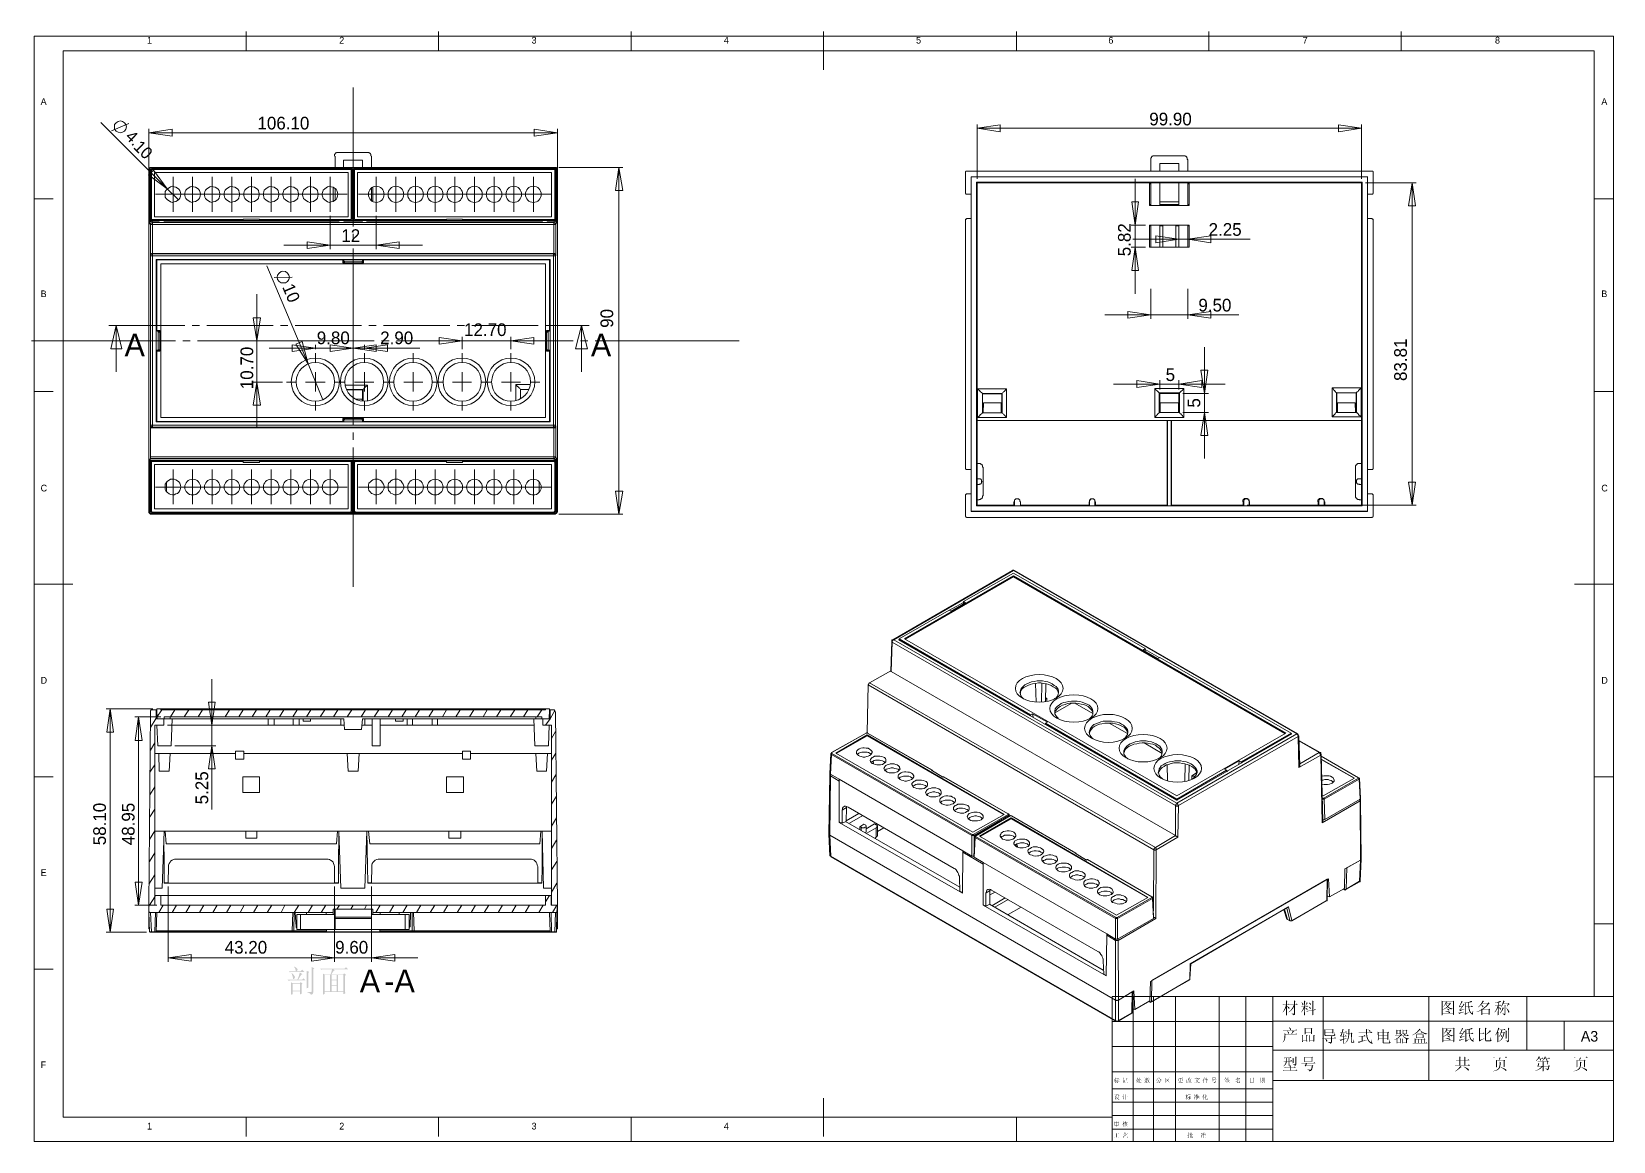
# Model space of a CAD drawing. Header units: millimetres. Extents: x 0 to 273, y 0 to 191.
import ezdxf

# ---------------------------------------------------------------- set-up
doc = ezdxf.new("R2010")
doc.units = ezdxf.units.MM

msp = doc.modelspace()

# ---------------------------------------------------------------- texts
at = {"color": 0, "attachment_point": 1}
for s, insert, char_height in [('{\\fCenturyGothic|b0|i0|c0;1}', (19.896667, 190.526134), 1.155023), ('{\\fCenturyGothic|b0|i0|c0;2}', (53.057778, 190.526134), 1.155023), ('{\\fCenturyGothic|b0|i0|c0;3}', (86.218889, 190.526134), 1.155023), ('{\\fCenturyGothic|b0|i0|c0;4}', (119.38, 190.526134), 1.155023), ('{\\fCenturyGothic|b0|i0|c0;5}', (152.541111, 190.526134), 1.155023), ('{\\fCenturyGothic|b0|i0|c0;6}', (185.702222, 190.526134), 1.155023), ('{\\fCenturyGothic|b0|i0|c0;7}', (219.216111, 190.526134), 1.155023), ('{\\fCenturyGothic|b0|i0|c0;8}', (252.377222, 190.526134), 1.155023), ('{\\fCenturyGothic|b0|i0|c0;A}', (1.552222, 179.942801), 1.155023), ('{\\fCenturyGothic|b0|i0|c0;99.90}', (192.757778, 177.448464), 2.188464), ('{\\fCenturyGothic|b0|i0|c0;A}', (270.721667, 179.942801), 1.155023), ('{\\fCenturyGothic|b0|i0|c0;106.10}', (38.946667, 176.742908), 2.188464), ('{\\fCenturyGothic|b0|i0|c0;2.25}', (202.988333, 158.398464), 2.188464), ('{\\fCenturyGothic|b0|i0|c0;12}', (53.410556, 157.340131), 2.188464), ('{\\fCenturyGothic|b0|i0|c0;B}', (1.552222, 146.781689), 1.155023), ('{\\fCenturyGothic|b0|i0|c0;9.50}', (201.224444, 145.345686), 2.188464), ('{\\fCenturyGothic|b0|i0|c0;B}', (270.721667, 146.781689), 1.155023), ('{\\fCenturyGothic|b0|i0|c0;A}', (16.016111, 139.347504), 3.951393), ('{\\fCenturyGothic|b0|i0|c0;9.80}', (49.177222, 139.701242), 2.188464), ('{\\fCenturyGothic|b0|i0|c0;2.90}', (60.113333, 139.701242), 2.188464), ('{\\fCenturyGothic|b0|i0|c0;12.70}', (74.577222, 141.112353), 2.188464), ('{\\fCenturyGothic|b0|i0|c0;A}', (96.449444, 139.347504), 3.951393), ('{\\fCenturyGothic|b0|i0|c0;5}', (195.58, 133.351242), 2.188464), ('{\\fCenturyGothic|b0|i0|c0;C}', (1.552222, 113.267801), 1.155023), ('{\\fCenturyGothic|b0|i0|c0;C}', (270.721667, 113.267801), 1.155023), ('{\\fCenturyGothic|b0|i0|c0;D}', (1.552222, 80.106689), 1.155023), ('{\\fCenturyGothic|b0|i0|c0;D}', (270.721667, 80.106689), 1.155023), ('{\\fCenturyGothic|b0|i0|c0;E}', (1.552222, 46.945578), 1.155023), ('{\\fCenturyGothic|b0|i0|c0;43.20}', (33.302222, 34.573464), 2.188464), ('{\\fCenturyGothic|b0|i0|c0;9.60}', (52.352222, 34.573464), 2.188464), ('{\\fCenturyGothic|b0|i0|c0; }', (55.174444, 29.633616), 3.951393), ('{\\fCenturyGothic|b0|i0|c0;A}', (56.585556, 29.633616), 3.951393), ('{\\fCenturyGothic|b0|i0|c0;-A}', (60.818889, 29.633616), 3.951393), ('{\\fCenturyGothic|b0|i0|c0;  }', (241.088333, 19.40402), 2.188464), ('{\\fCenturyGothic|b0|i0|c0;A3}', (267.193889, 19.039276), 1.82372), ('{\\fCenturyGothic|b0|i0|c0;F}', (1.552222, 13.784467), 1.155023), ('{\\fCenturyGothic|b0|i0|c0;    }', (248.496667, 14.465131), 2.188464), ('{\\fCenturyGothic|b0|i0|c0;     }', (254.846667, 14.465131), 2.188464), ('{\\fCenturyGothic|b0|i0|c0;    }', (262.255, 14.465131), 2.188464), ('{\\fCenturyGothic|b0|i0|c0; }', (205.105, 11.132651), 0.972651), ('{\\fCenturyGothic|b0|i0|c0; }', (207.221667, 11.132651), 0.972651), ('{\\fCenturyGothic|b0|i0|c0; }', (211.455, 11.132651), 0.972651), ('{\\fCenturyGothic|b0|i0|c0; }', (256.257778, 6.899317), 0.972651), ('{\\fCenturyGothic|b0|i0|c0;1}', (19.896667, 3.201134), 1.155023), ('{\\fCenturyGothic|b0|i0|c0;2}', (53.057778, 3.201134), 1.155023), ('{\\fCenturyGothic|b0|i0|c0;3}', (86.218889, 3.201134), 1.155023), ('{\\fCenturyGothic|b0|i0|c0;4}', (119.38, 3.201134), 1.155023), ('{\\fCenturyGothic|b0|i0|c0; }', (256.257778, 4.429873), 0.972651), ('{\\fCenturyGothic|b0|i0|c0;  }', (200.871667, 1.607651), 0.972651)]:
    msp.add_mtext(s, dxfattribs=dict(at, insert=insert, char_height=char_height))
at = {"color": 0}
for s, insert, char_height, attachment_point, rotation in [('{\\fCenturyGothic|b0|i0|c0;4}', (17.449988, 174.628157), 2.064147, 1, 316), ('{\\fCenturyGothic|b0|i0|c0;.}', (18.508322, 173.569823), 2.064147, 1, 316), ('{\\fCenturyGothic|b0|i0|c0;10}', (18.861099, 172.864268), 2.064147, 1, 316), ('{\\fCenturyGothic|b0|i0|c0;5.82}', (189.582778, 152.682222), 2.188464, 7, 90), ('{\\fCenturyGothic|b0|i0|c0;10}', (45.138534, 148.221904), 2.127673, 1, 293), ('{\\fCenturyGothic|b0|i0|c0;90}', (100.33, 140.335), 2.188464, 7, 90), ('{\\fCenturyGothic|b0|i0|c0;10.70}', (38.241111, 129.751667), 2.188464, 7, 90), ('{\\fCenturyGothic|b0|i0|c0;83.81}', (237.207778, 131.162778), 2.188464, 7, 90), ('{\\fCenturyGothic|b0|i0|c0;5}', (201.577222, 126.576667), 2.188464, 7, 90), ('{\\fCenturyGothic|b0|i0|c0;5.25}', (30.48, 58.137778), 2.188464, 7, 90), ('{\\fCenturyGothic|b0|i0|c0;58.10}', (12.841111, 51.082222), 2.188464, 7, 90), ('{\\fCenturyGothic|b0|i0|c0;48.95}', (17.78, 51.082222), 2.188464, 7, 90)]:
    msp.add_mtext(s, dxfattribs=dict(at, insert=insert, char_height=char_height, attachment_point=attachment_point, rotation=rotation))

# ---------------------------------------------------------------- hatches: boundary and pattern name
h = msp.add_hatch(color=0)
h.paths.add_polyline_path([(45.264917, 30.100764), (45.374643, 29.923944), (45.456464, 29.765212), (45.511413, 29.624049), (45.540524, 29.499939), (45.563434, 29.405802), (45.59978, 29.354556), (45.650595, 29.345685), (45.716913, 29.378672), (45.782025, 29.43431), (45.828534, 29.501317), (45.85644, 29.57866), (45.865741, 29.665304), (45.831721, 29.763489), (45.730005, 29.876144), (45.561109, 30.003268), (45.32555, 30.144861)])
h.paths.add_polyline_path([(44.37746, 29.340087), (44.542825, 29.174722), (44.737128, 29.219508), (44.956236, 29.235356), (47.045342, 29.235356), (46.670516, 29.626719), (46.40042, 29.340087)])
h.paths.add_polyline_path([(44.81292, 28.987309), (44.912053, 28.766995), (44.985864, 28.568385), (45.033837, 28.390446), (45.055455, 28.232144), (45.071991, 28.107087), (45.105064, 28.029572), (45.154674, 27.9996), (45.220819, 28.01717), (45.288085, 28.065832), (45.341398, 28.12948), (45.381275, 28.208631), (45.408233, 28.303802), (45.408997, 28.360377), (45.390577, 28.426706), (45.352907, 28.502724), (45.295923, 28.588367), (45.21956, 28.68357), (45.123754, 28.788269), (45.00844, 28.902398), (44.873554, 29.025894)])
h.paths.add_polyline_path([(46.257104, 29.130625), (46.074514, 28.505685), (45.821644, 27.868342), (44.167998, 27.868342), (44.333363, 27.702977), (44.527666, 27.752587), (44.746774, 27.769123), (47.227243, 27.769123), (46.879977, 28.138437), (46.609882, 27.868342), (45.948424, 27.868342), (46.217141, 28.294156), (46.5272, 28.777847), (46.714613, 28.843993)])
h.paths.add_polyline_path([(44.730238, 25.283142), (45.038918, 25.409922), (45.038918, 25.883967), (46.279153, 25.883967), (46.279153, 25.349288), (46.587833, 25.470556), (46.570608, 25.775102), (46.565785, 26.07138), (46.565785, 27.063568), (46.731149, 27.190347), (46.40042, 27.476979), (46.257104, 27.27303), (45.038918, 27.27303), (44.730238, 27.454931), (44.737473, 27.261747), (44.74264, 27.029806), (44.745741, 26.759624), (44.746774, 26.451719), (44.74264, 25.834358)])
h.paths.add_polyline_path([(45.038918, 27.168299), (46.279153, 27.168299), (46.279153, 25.988698), (45.038918, 25.988698)])
h.paths.add_polyline_path([(47.436705, 29.422769), (47.440817, 29.313473), (47.444801, 29.184024), (47.448526, 29.034421), (47.451863, 28.864664), (47.454684, 28.674753), (47.456859, 28.464688), (47.458258, 28.23447), (47.458753, 27.984097), (47.456859, 27.494291), (47.451863, 27.067013), (47.444801, 26.70278), (47.436705, 26.402109), (47.745385, 26.528889), (47.734964, 26.692273), (47.72816, 26.835502), (47.724456, 26.959095), (47.723337, 27.063568), (47.723337, 29.069991), (47.888701, 29.213307)])
h.paths.add_polyline_path([(48.324161, 29.213307), (48.324161, 26.032795), (48.30151, 25.913681), (48.258705, 25.828156), (48.196262, 25.774671), (48.1147, 25.751675), (48.010399, 25.750556), (47.879744, 25.75512), (47.723251, 25.764853), (47.541436, 25.779236), (47.541436, 25.696554), (47.804124, 25.616972), (47.997566, 25.518787), (48.122796, 25.401998), (48.180845, 25.266606), (48.367914, 25.363758), (48.499172, 25.506385), (48.57462, 25.694487), (48.594257, 25.928064), (48.594257, 29.709401), (48.78167, 29.852717), (48.302113, 30.062179), (48.317271, 29.672883)])
h = msp.add_hatch(color=0)
h.paths.add_polyline_path([(51.723837, 26.815521), (52.589245, 26.815521), (52.589245, 25.883967), (51.723837, 25.883967)])
h.paths.add_polyline_path([(51.536424, 28.777847), (50.566285, 28.777847), (50.252092, 28.943212), (50.260188, 28.590779), (50.26725, 28.178401), (50.272246, 27.706078), (50.274141, 27.173811), (50.272246, 26.635342), (50.26725, 26.144416), (50.260188, 25.701032), (50.252092, 25.305191), (50.566285, 25.448507), (50.566285, 25.779236), (53.768845, 25.779236), (53.768845, 25.387873), (54.077526, 25.514653), (54.071831, 25.828598), (54.067105, 26.162761), (54.063283, 26.517208), (54.060301, 26.892002), (54.058094, 27.287208), (54.056597, 27.702891), (54.055747, 28.139116), (54.055477, 28.595946), (54.220842, 28.717214), (53.890113, 28.987309), (53.724748, 28.777847), (51.67974, 28.777847), (51.870598, 29.087906), (52.1152, 29.439306), (52.302613, 29.505451), (52.010469, 29.687352), (54.595668, 29.687352), (54.220842, 30.062179), (53.93421, 29.792083), (49.755998, 29.792083), (49.921363, 29.626719), (50.115666, 29.671505), (50.334774, 29.687352), (51.823056, 29.687352), (51.708678, 29.2326)])
h.paths.add_polyline_path([(50.566285, 28.678628), (51.453741, 28.678628), (51.453741, 25.883967), (50.566285, 25.883967)])
h.paths.add_polyline_path([(52.85934, 28.678628), (53.768845, 28.678628), (53.768845, 25.883967), (52.85934, 25.883967)])
h.paths.add_polyline_path([(51.723837, 28.678628), (52.589245, 28.678628), (52.589245, 27.868342), (51.723837, 27.868342)])
h.paths.add_polyline_path([(51.723837, 27.769123), (52.589245, 27.769123), (52.589245, 26.920252), (51.723837, 26.920252)])
h = msp.add_hatch(color=0)
h.paths.add_polyline_path([(217.299635, 22.035382), (217.299635, 21.98026), (217.509097, 21.897578), (217.590401, 21.830743), (217.663437, 21.726701), (217.787461, 21.796292), (217.861875, 21.870017), (217.894259, 21.949255), (217.905972, 22.024358), (217.905972, 23.578785), (218.368993, 23.578785), (218.18158, 23.766198), (218.049288, 23.633906), (217.905972, 23.633906), (217.905972, 24.13), (218.005191, 24.20717), (217.729583, 24.317413), (217.740607, 23.633906), (217.068125, 23.633906), (217.156319, 23.545712), (217.255538, 23.578785), (217.707535, 23.578785), (217.515212, 23.173814), (217.293434, 22.819486), (217.041684, 22.516834), (216.759444, 22.266892), (216.792517, 22.233819), (217.077857, 22.436477), (217.330641, 22.672725), (217.551386, 22.943078), (217.740607, 23.248056), (217.740607, 22.101528), (217.719937, 22.027114), (217.657925, 22.002309), (217.604268, 22.004376), (217.526323, 22.010577), (217.424606, 22.020913)])
h.paths.add_polyline_path([(216.505885, 23.292153), (216.658847, 23.11852), (216.770469, 22.928351), (216.810776, 22.849975), (216.849017, 22.813974), (216.88519, 22.82138), (216.919297, 22.873229), (216.938848, 22.940495), (216.939278, 23.002076), (216.920072, 23.058489), (216.880712, 23.110252), (216.81982, 23.158914), (216.736707, 23.214294), (216.63189, 23.276908), (216.505885, 23.347274), (216.505885, 23.56776), (217.024028, 23.56776), (216.836614, 23.755174), (216.704323, 23.622882), (216.505885, 23.622882), (216.505885, 24.13), (216.605104, 24.20717), (216.329496, 24.317413), (216.340521, 23.622882), (215.756232, 23.622882), (215.844427, 23.534688), (215.943646, 23.56776), (216.340521, 23.56776), (216.229072, 23.189489), (216.093852, 22.848424), (215.935894, 22.544567), (215.756232, 22.277917), (215.789305, 22.244844), (215.9669, 22.443454), (216.118657, 22.643097), (216.243541, 22.844807), (216.340521, 23.049618), (216.339573, 22.654982), (216.337076, 22.298587), (216.333544, 21.981466), (216.329496, 21.704653), (216.51691, 21.781823), (216.513271, 21.854181), (216.510536, 21.959676), (216.508577, 22.098373), (216.507263, 22.270337), (216.506467, 22.475633), (216.506058, 22.714324), (216.505907, 22.986476)])
h = msp.add_hatch(color=0)
h.paths.add_polyline_path([(219.616503, 22.101528), (219.616503, 23.005521), (219.79427, 22.852559), (219.91416, 22.707865), (219.953348, 22.651882), (219.987885, 22.632072), (220.017254, 22.647403), (220.040939, 22.69684), (220.048518, 22.812595), (220.002354, 22.895278), (219.947491, 22.930418), (219.865239, 22.969692), (219.755082, 23.0131), (219.616503, 23.060642), (219.616503, 23.248056), (220.167719, 23.248056), (219.980305, 23.435469), (219.848014, 23.303177), (219.616503, 23.303177), (219.616503, 24.107951), (219.704698, 24.185122), (219.462163, 24.295365), (219.473187, 23.303177), (218.966069, 23.303177), (219.054264, 23.214983), (219.153482, 23.248056), (219.42909, 23.248056), (219.323756, 22.954533), (219.198269, 22.685816), (219.053144, 22.441903), (218.888899, 22.222795), (218.910948, 22.189722), (219.085614, 22.368437), (219.237543, 22.556969), (219.366734, 22.754804), (219.473187, 22.961424), (219.47224, 22.614244), (219.469742, 22.292386), (219.466211, 21.996366), (219.462163, 21.726701), (219.627528, 21.82592), (219.617881, 21.976126)])
h.paths.add_polyline_path([(219.065288, 23.986684), (219.032215, 23.964635), (219.091126, 23.842765), (219.135568, 23.733814), (219.16554, 23.638299), (219.181043, 23.556736), (219.193446, 23.493777), (219.214116, 23.46234), (219.243055, 23.462943), (219.280262, 23.496102), (219.33056, 23.591876), (219.318847, 23.700052), (219.284654, 23.758016), (219.231342, 23.824765), (219.158392, 23.900815)])
h.paths.add_polyline_path([(220.288986, 23.953611), (220.266937, 23.920538), (220.410942, 23.739326), (220.492936, 23.595321), (220.517913, 23.545626), (220.543923, 23.528486), (220.572001, 23.543386), (220.603179, 23.589809), (220.628672, 23.696607), (220.592154, 23.782734), (220.545559, 23.818736), (220.479844, 23.859905), (220.394492, 23.905208)])
h.paths.add_polyline_path([(220.266937, 23.25908), (220.244889, 23.226007), (220.386138, 23.04135), (220.465375, 22.889766), (220.488112, 22.83697), (220.514984, 22.818797), (220.54599, 22.83473), (220.58113, 22.884253), (220.604729, 22.946437), (220.608691, 23.001387), (220.591982, 23.050135), (220.553569, 23.093715), (220.430924, 23.172263)])
h.paths.add_polyline_path([(220.884298, 22.630694), (219.859038, 22.46533), (219.99133, 22.377135), (220.079524, 22.443281), (220.884298, 22.575573), (220.873274, 21.737726), (221.049663, 21.814896), (221.04329, 21.962777), (221.040017, 22.14218), (221.038811, 22.353623), (221.038639, 22.597622), (221.50166, 22.685816), (221.292198, 22.851181), (221.192979, 22.685816), (221.038639, 22.652743), (221.038639, 24.118976), (221.126833, 24.196146), (220.873274, 24.295365), (220.877322, 23.930615), (220.880853, 23.531242), (220.883351, 23.097763)])
h.paths.add_polyline_path([(220.101573, 23.865417), (219.892111, 24.008733), (219.809429, 23.699363), (219.693673, 23.435469), (219.726746, 23.41342), (219.84388, 23.57534), (219.936208, 23.716589), (220.014756, 23.815807)])
h = msp.add_hatch(color=0)
h.paths.add_polyline_path([(245.28241, 24.074878), (245.348555, 24.141024), (245.194215, 24.273316), (245.106021, 24.174097), (243.375205, 24.174097), (243.198816, 24.273316), (243.206395, 24.051452), (243.20984, 23.854392), (243.20984, 22.189722), (243.198816, 21.737726), (243.36418, 21.803872), (243.36418, 21.991285), (245.128069, 21.991285), (245.128069, 21.759774), (245.293434, 21.847969), (245.283788, 22.036071), (245.28241, 22.244844)])
h.paths.add_polyline_path([(243.36418, 24.118976), (243.915396, 24.118976), (243.900926, 24.048696), (243.874055, 23.961879), (243.83478, 23.858526), (243.783104, 23.738637), (243.646678, 23.481633), (243.485448, 23.237031), (243.518521, 23.214983), (243.716269, 23.438914), (243.893347, 23.700052), (243.988432, 23.476121), (244.124857, 23.248056), (243.971895, 23.117831), (243.794128, 22.99174), (243.591557, 22.869784), (243.36418, 22.751962)])
h.paths.add_polyline_path([(243.36418, 22.046406), (243.36418, 22.707865), (243.589662, 22.792442), (243.803775, 22.896656), (244.007552, 23.019473), (244.202028, 23.159861), (244.350683, 23.026536), (244.514842, 22.915948), (244.69347, 22.828098), (244.885535, 22.762986), (244.904138, 22.808634), (244.943412, 22.847046), (245.003357, 22.879258), (245.083972, 22.906302), (245.083972, 22.950399), (244.839026, 22.975204), (244.625085, 23.033082), (244.442151, 23.124032), (244.290222, 23.248056), (244.454898, 23.427201), (244.582366, 23.573273), (244.689164, 23.675936), (244.808364, 23.733125), (244.620951, 23.931562), (244.521732, 23.821319), (243.970517, 23.821319), (244.053199, 23.942587), (244.146906, 24.008733), (243.937444, 24.118976), (245.128069, 24.118976), (245.128069, 22.046406)])
h.paths.add_polyline_path([(243.937444, 23.766198), (244.521732, 23.766198), (244.363947, 23.526419), (244.202028, 23.33625), (244.135882, 23.412731), (244.069736, 23.509883), (244.00359, 23.627705)])
h.paths.add_polyline_path([(244.014614, 22.917326), (244.00359, 22.873229), (244.128733, 22.79382), (244.231655, 22.721645), (244.312874, 22.657738), (244.372904, 22.603134), (244.414245, 22.563946), (244.447318, 22.554213), (244.472123, 22.574453), (244.48866, 22.625182), (244.475568, 22.732669), (244.400465, 22.807083), (244.3332, 22.832835), (244.246814, 22.860138), (244.140791, 22.888474)])
h.paths.add_polyline_path([(243.783104, 22.509427), (243.783104, 22.46533), (244.023916, 22.388763), (244.217186, 22.315813), (244.362914, 22.245963), (244.461099, 22.178698), (244.526383, 22.129175), (244.574098, 22.113241), (244.605276, 22.131414), (244.620951, 22.18421), (244.613803, 22.247169), (244.584433, 22.30341), (244.53336, 22.352417), (244.461099, 22.393672), (244.353612, 22.425711), (244.204784, 22.455684), (244.014614, 22.483589)])
h = msp.add_hatch(color=0)
h.paths.add_polyline_path([(247.334694, 22.046406), (247.334694, 23.203958), (247.786691, 23.203958), (247.818644, 22.939547), (247.86455, 22.709243), (247.923892, 22.514078), (247.996153, 22.355087), (248.076768, 22.219608), (248.169785, 22.102217), (248.275205, 22.002395), (248.393028, 21.919627), (248.49638, 21.860629), (248.56666, 21.832121), (248.603867, 21.833585), (248.608002, 21.864505), (248.585953, 21.97337), (248.580441, 22.10704), (248.590087, 22.281362), (248.624538, 22.509427), (248.569416, 22.520451), (248.511539, 22.330282), (248.470198, 22.206259), (248.449699, 22.165951), (248.421966, 22.144247), (248.388032, 22.141146), (248.34893, 22.156649), (248.300441, 22.19067), (248.246267, 22.251045), (248.186925, 22.337258), (248.122932, 22.448793), (248.057906, 22.588492), (248.003732, 22.76023), (247.960927, 22.965041), (247.930007, 23.203958), (248.591465, 23.203958), (248.382003, 23.41342), (248.227663, 23.25908), (247.930007, 23.25908), (247.907958, 23.942587), (248.106482, 23.979622), (248.264181, 24.007355), (248.381573, 24.024752), (248.459173, 24.030781), (248.304833, 24.240243), (248.102951, 24.132067), (247.880397, 24.05283), (247.620637, 23.986684), (247.32367, 23.920538), (247.16933, 24.041806), (247.184488, 23.901246), (247.191378, 23.744149), (247.191378, 22.123576), (247.170019, 22.041583), (247.136257, 21.98026), (247.268548, 21.803872), (247.356485, 21.894994), (247.488346, 22.003687), (247.664648, 22.130983), (247.88591, 22.277917), (247.874885, 22.31099)])
h.paths.add_polyline_path([(247.764642, 23.920538), (247.769465, 23.61048), (247.786691, 23.25908), (247.334694, 23.25908), (247.334694, 23.854392)])
h.paths.add_polyline_path([(246.618114, 24.240243), (246.582027, 24.117253), (246.531987, 23.979794), (246.468511, 23.827865), (246.392116, 23.661467), (246.311501, 23.509711), (246.243288, 23.402396), (246.187477, 23.340556), (246.144069, 23.325226), (246.265337, 23.137812), (246.336995, 23.192934), (246.425189, 23.231519), (246.545767, 23.259769), (246.728357, 23.292153), (246.591932, 23.098883), (246.480311, 22.949021), (246.393494, 22.842568), (246.331482, 22.779523), (246.2488, 22.717511), (246.199191, 22.69684), (246.353531, 22.46533), (246.476521, 22.54405), (246.638785, 22.615536), (246.840323, 22.680821), (247.081135, 22.740937), (247.070111, 22.785035), (246.364555, 22.674792), (246.587109, 22.938686), (246.822064, 23.248056), (246.928518, 23.394817), (247.016367, 23.504371), (247.085614, 23.576718), (247.136257, 23.611858), (246.948844, 23.755174), (246.899406, 23.624777), (246.851003, 23.514017), (246.804666, 23.421861), (246.76143, 23.347274), (246.29841, 23.314201), (246.395561, 23.474398), (246.480311, 23.615992), (246.552658, 23.738982), (246.612602, 23.843368), (246.714577, 23.999086), (246.816552, 24.096927)])
h.paths.add_polyline_path([(246.077923, 22.178698), (246.188166, 21.98026), (246.317702, 22.05812), (246.513384, 22.140113), (246.76143, 22.223484), (247.059087, 22.31099), (247.048062, 22.355087), (246.857721, 22.313746), (246.699419, 22.280673), (246.572122, 22.255868), (246.474798, 22.239332), (246.292897, 22.209015)])
h = msp.add_hatch(color=0)
h.paths.add_polyline_path([(251.349305, 23.744149), (251.470573, 23.799271), (251.261111, 23.997708), (251.161892, 23.876441), (250.235851, 23.876441), (250.390191, 24.085903), (250.511458, 24.13), (250.257899, 24.306389), (250.100803, 23.962568), (249.894097, 23.639418), (249.662587, 23.355543), (249.431076, 23.137812), (249.464149, 23.10474), (249.653199, 23.236084), (249.839665, 23.398951), (250.02303, 23.593857), (250.202778, 23.821319), (251.161892, 23.821319), (250.951052, 23.53262), (250.698871, 23.264592), (250.42602, 23.024124), (250.169705, 22.829132), (250.048437, 22.873229), (250.048437, 22.762986), (249.661209, 22.534921), (249.232639, 22.344063), (249.243663, 22.299965), (249.658453, 22.440525), (250.048437, 22.630694), (250.048437, 22.277917), (250.04749, 22.199455), (250.044992, 22.088436), (250.041461, 21.945379), (250.037413, 21.770799), (250.202778, 21.836944), (250.202778, 21.98026), (251.305208, 21.98026), (251.305208, 21.803872), (251.470573, 21.892066), (251.459548, 22.244844), (251.459548, 22.663767), (251.547743, 22.729913), (251.371354, 22.873229), (251.28316, 22.762986), (250.279948, 22.762986), (250.556933, 22.952466), (250.825651, 23.170885), (251.085411, 23.428579)])
h.paths.add_polyline_path([(250.00434, 23.56776), (249.971267, 23.534688), (250.064371, 23.439603), (250.137321, 23.352786), (250.190634, 23.274238), (250.224826, 23.203958), (250.246616, 23.151248), (250.270991, 23.12541), (250.298465, 23.126444), (250.329557, 23.154349), (250.370898, 23.23772), (250.379166, 23.325226), (250.350055, 23.371648), (250.27857, 23.42789), (250.163676, 23.493432)])
h.paths.add_polyline_path([(250.202778, 22.707865), (251.305208, 22.707865), (251.305208, 22.046406), (250.202778, 22.046406)])
h = msp.add_hatch(color=0)
h.paths.add_polyline_path([(254.448899, 23.325226), (254.481972, 23.303177), (254.610819, 23.46303), (254.718995, 23.573273), (254.809945, 23.635284), (254.900896, 23.655955), (254.713482, 23.865417), (254.592215, 23.744149), (253.809489, 23.744149), (253.890191, 23.920021), (253.959007, 24.051452), (254.016454, 24.139474), (254.063048, 24.185122), (253.831538, 24.317413), (253.761258, 24.069366), (253.666173, 23.77171), (253.532504, 23.452005), (253.357493, 23.148837), (253.379541, 23.115764), (253.482808, 23.22549), (253.585558, 23.356921), (253.687275, 23.511089), (253.787441, 23.689028), (254.603239, 23.689028)])
h.paths.add_polyline_path([(254.041, 22.079479), (254.033421, 22.030559), (254.013439, 22.002309), (253.977266, 21.998347), (253.901818, 22.003687), (253.787096, 22.019362), (253.633101, 22.046406), (253.622076, 22.002309), (253.75299, 21.949255), (253.842562, 21.892066), (253.905263, 21.830743), (253.96383, 21.74875), (254.072695, 21.813518), (254.140219, 21.870017), (254.172602, 21.936852), (254.184316, 22.024358), (254.184316, 23.33625), (254.27251, 23.41342), (254.029976, 23.534688), (254.032032, 23.455881), (254.034024, 23.347619), (254.035886, 23.209901), (254.037555, 23.042728), (254.038965, 22.846099), (254.040052, 22.620015), (254.040752, 22.364475)])
h.paths.add_polyline_path([(253.710271, 23.126788), (253.653771, 22.922839), (253.55593, 22.66928), (253.414681, 22.392294), (253.236226, 22.123576), (253.258274, 22.090503), (253.418557, 22.245447), (253.569022, 22.43708), (253.710185, 22.664887), (253.842562, 22.928351), (253.930757, 22.994497)])
h.paths.add_polyline_path([(254.316607, 23.071667), (254.294559, 23.038594), (254.439942, 22.799504), (254.548118, 22.597622), (254.621843, 22.419855), (254.674897, 22.266892), (254.693501, 22.205828), (254.716239, 22.171119), (254.74311, 22.162248), (254.774116, 22.178698), (254.82028, 22.236576), (254.845774, 22.31099), (254.828549, 22.409519), (254.75758, 22.553524), (254.692554, 22.647662), (254.597038, 22.765053), (254.471551, 22.906216)])
h.paths.add_polyline_path([(253.015739, 23.137812), (253.147342, 22.988984), (253.241738, 22.807083), (253.275758, 22.728535), (253.311329, 22.691328), (253.347933, 22.695462), (253.385054, 22.740937), (253.406672, 22.805189), (253.405035, 22.866339), (253.379628, 22.925422), (253.329932, 22.983472), (253.185238, 23.09027), (253.015739, 23.192934), (253.015739, 23.402396), (253.434663, 23.402396), (253.24725, 23.589809), (253.114958, 23.457517), (253.015739, 23.457517), (253.015739, 23.964635), (253.157333, 23.997622), (253.276189, 24.021824), (253.372307, 24.036724), (253.445687, 24.041806), (253.302371, 24.240243), (253.10669, 24.136201), (252.877936, 24.05283), (252.627133, 23.981861), (252.37633, 23.931562), (252.37633, 23.887465), (252.872423, 23.942587), (252.872423, 23.457517), (252.343257, 23.457517), (252.431451, 23.369323), (252.53067, 23.402396), (252.850375, 23.402396), (252.754601, 23.112319), (252.629889, 22.818108), (252.479683, 22.538366), (252.321208, 22.299965), (252.343257, 22.266892), (252.494152, 22.419682), (252.632645, 22.596243), (252.758735, 22.795542), (252.872423, 23.016545), (252.871476, 22.584358), (252.868978, 22.229685), (252.865447, 21.951494), (252.861399, 21.74875), (253.026764, 21.814896), (253.023125, 21.904296), (253.02039, 22.0154), (253.018431, 22.148209), (253.017117, 22.302721), (253.016321, 22.478938), (253.015912, 22.676859), (253.015761, 22.896484)])
h = msp.add_hatch(color=0)
h.paths.add_polyline_path([(216.51691, 19.043385), (216.619573, 18.881466), (216.693298, 18.690608), (216.721118, 18.603791), (216.754621, 18.558316), (216.793292, 18.554182), (216.836614, 18.591389), (216.86762, 18.646166), (216.877956, 18.70301), (216.86762, 18.761921), (216.836614, 18.822899), (216.716725, 18.945545), (216.538958, 19.076458)])
h.paths.add_polyline_path([(217.498073, 19.087483), (217.471201, 18.992484), (217.423659, 18.864929), (217.355446, 18.705335), (217.266562, 18.514219), (216.263351, 18.514219), (216.075937, 18.613437), (216.079382, 18.286842), (216.070425, 17.90237), (216.044587, 17.696698), (215.983609, 17.493092), (215.887491, 17.291554), (215.756232, 17.092083), (215.778281, 17.05901), (215.927195, 17.215418), (216.043553, 17.371825), (216.127872, 17.530299), (216.180668, 17.692908), (216.233034, 18.044997), (216.252326, 18.459097), (218.291823, 18.459097), (218.093385, 18.657535), (217.950069, 18.514219), (217.332708, 18.514219), (217.430893, 18.641343), (217.518743, 18.749863), (217.596258, 18.83978), (217.663437, 18.911094), (217.751632, 18.955191)])
h.paths.add_polyline_path([(215.855451, 19.197726), (215.943646, 19.109531), (216.047688, 19.134336), (216.164132, 19.142604), (218.291823, 19.142604), (218.093385, 19.341042), (217.950069, 19.197726), (217.101198, 19.197726), (217.170358, 19.266972), (217.203862, 19.334151), (217.201192, 19.399264), (217.161831, 19.462309), (217.026784, 19.573241), (216.858663, 19.671771), (216.836614, 19.638698), (216.920675, 19.529833), (216.97993, 19.429236), (217.046076, 19.197726)])
h = msp.add_hatch(color=0)
h.paths.add_polyline_path([(221.226052, 18.161441), (221.303222, 18.227587), (221.137857, 18.370903), (221.049663, 18.26066), (220.498448, 18.26066), (220.333083, 18.370903), (220.340662, 18.090472), (220.344107, 17.764566), (220.340662, 17.436593), (220.333083, 17.158229), (220.498448, 17.224375), (220.498448, 17.444861), (221.071712, 17.444861), (221.071712, 17.191302), (221.237076, 17.257448), (221.233437, 17.296744), (221.230703, 17.356839), (221.228743, 17.437863), (221.22743, 17.539946), (221.226633, 17.663216), (221.226224, 17.807802), (221.226073, 17.973834)])
h.paths.add_polyline_path([(220.498448, 18.205538), (221.071712, 18.205538), (221.071712, 17.499983), (220.498448, 17.499983)])
h.paths.add_polyline_path([(220.796104, 19.385139), (220.884298, 19.451285), (220.70791, 19.594601), (220.619715, 19.484358), (219.737771, 19.484358), (219.561382, 19.583576), (219.568961, 19.341042), (219.572406, 19.08197), (219.568961, 18.789137), (219.561382, 18.459097), (219.726746, 18.514219), (219.726746, 18.668559), (220.641764, 18.668559), (220.641764, 18.49217), (220.807128, 18.558316), (220.800755, 18.715412), (220.797482, 18.905582), (220.796276, 19.128824)])
h.paths.add_polyline_path([(219.726746, 19.429236), (220.641764, 19.429236), (220.641764, 18.723681), (219.726746, 18.723681)])
h.paths.add_polyline_path([(219.980305, 18.150417), (220.0685, 18.216562), (219.892111, 18.359878), (219.803916, 18.26066), (219.285774, 18.26066), (219.12041, 18.359878), (219.127989, 18.086338), (219.131434, 17.759054), (219.127989, 17.421434), (219.12041, 17.125156), (219.285774, 17.191302), (219.285774, 17.444861), (219.825965, 17.444861), (219.825965, 17.202326), (219.99133, 17.279497), (219.984956, 17.432631), (219.981683, 17.62814), (219.980478, 17.867058)])
h.paths.add_polyline_path([(219.285774, 18.205538), (219.825965, 18.205538), (219.825965, 17.499983), (219.285774, 17.499983)])
h = msp.add_hatch(color=0)
h.paths.add_polyline_path([(223.183524, 18.194073), (224.561562, 18.194073), (224.67103, 18.203461), (224.759311, 18.231969), (224.825887, 18.280114), (224.870243, 18.348413), (224.803408, 18.39251), (224.765512, 18.486217), (224.743463, 18.619198), (224.737951, 18.789385), (224.68283, 18.789385), (224.674475, 18.653132), (224.665604, 18.542717), (224.6557, 18.459173), (224.644245, 18.403535), (224.597391, 18.3367), (224.517465, 18.31534), (223.271719, 18.31534), (223.199372, 18.324728), (223.147695, 18.353236), (223.116689, 18.401382), (223.106354, 18.469681), (223.106354, 18.734264), (224.319028, 18.734264), (224.319028, 18.601972), (224.484392, 18.668118), (224.478019, 18.760188), (224.474746, 18.871379), (224.47354, 19.002206), (224.473368, 19.153188), (224.561562, 19.208309), (224.407222, 19.362649), (224.296979, 19.252406), (223.117378, 19.252406), (222.940989, 19.351625), (222.945037, 19.217439), (222.948569, 19.014006), (222.951066, 18.74236), (222.952014, 18.403535), (222.966483, 18.310345), (223.009891, 18.24506), (223.082238, 18.206648)])
h.paths.add_polyline_path([(223.106354, 19.197285), (224.319028, 19.197285), (224.319028, 18.789385), (223.106354, 18.789385)])
h.paths.add_polyline_path([(223.580399, 17.146764), (223.580399, 17.091642), (223.723973, 17.051249), (223.840159, 16.995869), (223.92844, 16.924986), (223.988298, 16.838083), (224.104054, 16.887693), (224.186736, 16.953839), (224.236345, 17.036521), (224.252882, 17.13574), (224.252882, 17.775149), (224.969462, 17.775149), (224.782048, 17.962562), (224.649757, 17.830271), (224.252882, 17.830271), (224.252882, 17.973587), (224.3521, 18.050757), (224.087517, 18.172024), (224.095096, 18.023885), (224.098541, 17.830271), (222.522066, 17.830271), (222.61026, 17.742076), (222.714302, 17.766881), (222.830746, 17.775149), (224.098541, 17.775149), (224.098541, 17.201885), (224.06409, 17.12816), (223.988298, 17.108179), (223.925339, 17.111107), (223.836025, 17.119203), (223.720873, 17.131433)])
h.paths.add_polyline_path([(223.09533, 17.697979), (223.204195, 17.494719), (223.271719, 17.312128), (223.294542, 17.237628), (223.322017, 17.195684), (223.354659, 17.18578), (223.392986, 17.207398), (223.447418, 17.285946), (223.464644, 17.389299), (223.440787, 17.451224), (223.377138, 17.529169), (223.273183, 17.622618), (223.128403, 17.731052)])
h = msp.add_hatch(color=0)
h.paths.add_polyline_path([(227.098916, 18.679142), (226.64692, 18.679142), (226.735114, 18.590948), (226.839156, 18.615753), (226.9556, 18.624021), (227.098916, 18.624021), (227.084275, 18.356251), (227.056197, 18.106567), (227.01365, 17.874454), (226.9556, 17.659394), (226.875157, 17.456909), (226.766809, 17.263208), (226.631589, 17.078809), (226.470531, 16.904229), (226.49258, 16.860132), (226.670347, 17.012233), (226.823309, 17.179837), (226.951466, 17.363977), (227.054819, 17.565688), (227.132334, 17.786863), (227.191245, 18.036977), (227.231553, 18.316029), (227.253257, 18.624021), (227.561937, 18.624021), (227.554197, 18.330499), (227.547554, 18.070049), (227.542074, 17.842673), (227.537822, 17.64837), (227.534861, 17.487139), (227.533257, 17.358982), (227.533074, 17.263897), (227.534377, 17.201885), (227.54876, 17.12127), (227.591565, 17.061326), (227.662276, 17.022051), (227.760375, 17.003448), (227.947788, 17.003448), (228.075257, 17.044789), (228.15725, 17.13574), (228.086281, 17.190861), (228.052519, 17.295592), (228.035982, 17.543639), (227.980861, 17.543639), (227.977416, 17.373451), (227.969837, 17.24047), (227.956315, 17.19), (227.931941, 17.155032), (227.896198, 17.136601), (227.848569, 17.13574), (227.804472, 17.13574), (227.753743, 17.142113), (227.716967, 17.161922), (227.693626, 17.196201), (227.683205, 17.245983), (227.680083, 17.290166), (227.678898, 17.368973), (227.679523, 17.482402), (227.681827, 17.630455), (227.685681, 17.813131), (227.690956, 18.030431), (227.697523, 18.282353), (227.705253, 18.568899), (227.804472, 18.635045), (227.661156, 18.778361), (227.561937, 18.679142), (227.253257, 18.679142), (227.264281, 19.18626), (227.341451, 19.274455), (227.087892, 19.395722), (227.095041, 19.279881), (227.099605, 19.122182), (227.10107, 18.922108)])
h.paths.add_polyline_path([(226.360288, 17.59876), (226.812284, 17.775149), (226.80126, 17.819247), (226.360288, 17.697979), (226.360288, 18.138951), (226.823309, 18.138951), (226.64692, 18.31534), (226.525653, 18.194073), (226.360288, 18.194073), (226.360288, 18.458656), (226.459507, 18.524802), (226.205948, 18.657094), (226.216972, 18.194073), (225.897267, 18.194073), (226.106729, 18.822458), (226.845357, 18.822458), (226.668969, 18.998847), (226.547701, 18.87758), (226.117753, 18.87758), (226.205948, 19.175236), (226.327215, 19.241382), (226.08468, 19.384698), (226.068058, 19.303135), (226.04265, 19.191084), (226.007941, 19.049059), (225.963413, 18.87758), (225.588587, 18.87758), (225.676781, 18.789385), (225.780823, 18.81419), (225.897267, 18.822458), (225.941364, 18.822458), (225.880042, 18.595082), (225.814585, 18.409047), (225.735348, 18.268487), (225.643708, 18.194073), (225.798048, 18.050757), (225.875219, 18.138951), (226.216972, 18.138951), (226.216972, 17.664906), (225.992782, 17.606081), (225.816652, 17.562242), (225.689097, 17.533906), (225.610635, 17.52159), (225.731903, 17.312128), (225.777464, 17.351575), (225.873151, 17.404457), (226.019482, 17.471809), (226.216972, 17.554663), (226.205948, 16.827059), (226.371312, 16.904229), (226.364939, 17.03988), (226.361666, 17.199818), (226.36046, 17.385595)])
h = msp.add_hatch(color=0)
h.paths.add_polyline_path([(229.548076, 17.345201), (229.548076, 18.138951), (230.055194, 18.138951), (229.878805, 18.326365), (229.746514, 18.194073), (228.842521, 18.194073), (228.930715, 18.105878), (228.984459, 18.130683), (229.063007, 18.138951), (229.393736, 18.138951), (229.393736, 17.301104), (229.080921, 17.234958), (228.743302, 17.168813), (228.897642, 16.970375), (228.944237, 17.011802), (229.01822, 17.053746), (229.120109, 17.096724), (229.25042, 17.141252), (229.417679, 17.194995), (229.637649, 17.265275), (229.909294, 17.352092), (230.231583, 17.455444), (230.209534, 17.488517)])
h.paths.add_polyline_path([(230.551288, 19.296503), (230.529239, 19.263431), (230.66222, 19.107712), (230.733189, 18.976799), (230.773841, 18.886537), (230.826896, 18.866556), (230.872371, 18.892049), (230.909578, 18.95475), (230.909578, 19.032609), (230.859969, 19.114602), (230.810187, 19.156977), (230.742835, 19.201419), (230.65688, 19.247928)])
h.paths.add_polyline_path([(230.286705, 19.208309), (230.396948, 19.285479), (230.110316, 19.406747), (230.143389, 18.767337), (228.809448, 18.767337), (228.897642, 18.679142), (228.951386, 18.703947), (229.029934, 18.712215), (230.143389, 18.712215), (230.165265, 18.428167), (230.19851, 18.172024), (230.244158, 17.94482), (230.303241, 17.747589), (230.369473, 17.571975), (230.44449, 17.417548), (230.528809, 17.284826), (230.622946, 17.174325), (230.825518, 16.997936), (231.052894, 16.871156), (231.152974, 16.831882), (231.221015, 16.813279), (231.255982, 16.815346), (231.256844, 16.838083), (231.223771, 16.920766), (231.190698, 17.036521), (231.176401, 17.116189), (231.167271, 17.223245), (231.164343, 17.358207), (231.168649, 17.52159), (231.124552, 17.52159), (231.047382, 17.047545), (230.845499, 17.195684), (230.689092, 17.356226), (230.620965, 17.447348), (230.557489, 17.556041), (230.499181, 17.683338), (230.446557, 17.830271), (230.396948, 17.999856), (230.355607, 18.20303), (230.322534, 18.440311), (230.297729, 18.712215), (231.223771, 18.712215), (231.025333, 18.921677), (230.870993, 18.767337), (230.297729, 18.767337), (230.288083, 18.969219)])
h = msp.add_hatch(color=0)
h.paths.add_polyline_path([(233.000448, 18.811434), (232.350014, 18.811434), (232.1626, 18.910653), (232.179137, 18.161), (232.173625, 17.411347), (232.338989, 17.488517), (232.338989, 17.653882), (233.000448, 17.653882), (233.000448, 17.113691), (233.014917, 17.018779), (233.058325, 16.949704), (233.130672, 16.907502), (233.231958, 16.893205), (234.091854, 16.893205), (234.197963, 16.904229), (234.279267, 16.93179), (234.338523, 16.984844), (234.38951, 17.058569), (234.31923, 17.121959), (234.273755, 17.201885), (234.256099, 17.255629), (234.244127, 17.334177), (234.237323, 17.43753), (234.23517, 17.565688), (234.180048, 17.565688), (234.172728, 17.417979), (234.166957, 17.297659), (234.16222, 17.205244), (234.158, 17.141252), (234.123549, 17.062704), (234.047757, 17.025497), (233.28708, 17.025497), (233.229202, 17.033593), (233.187861, 17.057191), (233.163056, 17.09526), (233.154788, 17.146764), (233.154788, 17.653882), (233.838295, 17.653882), (233.838295, 17.510566), (234.003659, 17.587736), (234.000021, 17.652063), (233.997286, 17.737512), (233.995327, 17.844019), (233.994013, 17.97152), (233.993217, 18.11995), (233.992807, 18.289244), (233.992657, 18.479338), (233.992635, 18.690167), (234.091854, 18.767337), (233.937514, 18.921677), (233.827271, 18.811434), (233.154788, 18.811434), (233.154788, 19.197285), (233.242982, 19.274455), (232.989423, 19.395722), (232.997003, 19.11598)])
h.paths.add_polyline_path([(232.338989, 18.756312), (233.000448, 18.756312), (233.000448, 18.271243), (232.338989, 18.271243)])
h.paths.add_polyline_path([(233.154788, 18.756312), (233.838295, 18.756312), (233.838295, 18.271243), (233.154788, 18.271243)])
h.paths.add_polyline_path([(232.338989, 18.216122), (233.000448, 18.216122), (233.000448, 17.709003), (232.338989, 17.709003)])
h.paths.add_polyline_path([(233.154788, 18.216122), (233.838295, 18.216122), (233.838295, 17.709003), (233.154788, 17.709003)])
h = msp.add_hatch(color=0)
h.paths.add_polyline_path([(235.515753, 19.131139), (235.956725, 19.131139), (235.956725, 18.690167), (235.515753, 18.690167)])
h.paths.add_polyline_path([(235.361413, 18.436608), (235.515753, 18.513778), (235.515753, 18.635045), (235.956725, 18.635045), (235.956725, 18.480705), (236.111066, 18.557875), (236.104692, 18.634184), (236.101419, 18.746666), (236.100214, 18.894289), (236.100041, 19.076017), (236.177212, 19.142163), (236.033896, 19.274455), (235.945701, 19.18626), (235.526778, 19.18626), (235.361413, 19.285479), (235.372437, 18.872068)])
h.paths.add_polyline_path([(237.180423, 17.609785), (237.191448, 17.620809), (237.345788, 17.565688), (237.427092, 17.664906), (237.566274, 17.731052), (237.566274, 17.775149), (237.391608, 17.785571), (237.231411, 17.808911), (237.085683, 17.845688), (236.954425, 17.896417), (236.720159, 18.028019), (236.518965, 18.205097), (237.511153, 18.205097), (237.301691, 18.436608), (237.136326, 18.260219), (236.904816, 18.260219), (236.937716, 18.311809), (236.953047, 18.358748), (236.949774, 18.40052), (236.926864, 18.436608), (236.824201, 18.499308), (236.651257, 18.557875), (236.629208, 18.513778), (236.760122, 18.393199), (236.849694, 18.260219), (236.155163, 18.260219), (236.25576, 18.369084), (236.364625, 18.436608), (236.155163, 18.579924), (236.077304, 18.422138), (235.978774, 18.260219), (235.052732, 18.260219), (235.140927, 18.172024), (235.244969, 18.196829), (235.361413, 18.205097), (235.945701, 18.205097), (235.747953, 17.994946), (235.537802, 17.830271), (235.285621, 17.689711), (234.975562, 17.565688), (234.986587, 17.52159), (235.394486, 17.642858), (235.402065, 17.480938), (235.40551, 17.29008), (235.394486, 16.882181), (235.548826, 16.948326), (235.548826, 17.102667), (235.978774, 17.102667), (235.978774, 16.915253), (236.133114, 16.981399), (236.126741, 17.074589), (236.123468, 17.20602), (236.122262, 17.376724), (236.12209, 17.587736), (236.19926, 17.653882), (236.04492, 17.775149), (235.956725, 17.686955), (235.493705, 17.686955), (235.657002, 17.781092), (235.816166, 17.898484), (235.971195, 18.039647), (236.12209, 18.205097), (236.452819, 18.205097), (236.556172, 18.065571), (236.68433, 17.93638), (236.837292, 17.817524), (237.015059, 17.709003), (236.99301, 17.686955), (236.529989, 17.686955), (236.375649, 17.764125), (236.386673, 17.328665), (236.375649, 16.871156), (236.529989, 16.926278), (236.529989, 17.102667), (237.026083, 17.102667), (237.026083, 16.915253), (237.191448, 16.981399), (237.185074, 17.082685), (237.181801, 17.221178), (237.180596, 17.396878)])
h.paths.add_polyline_path([(235.548826, 17.631833), (235.978774, 17.631833), (235.978774, 17.157788), (235.548826, 17.157788)])
h.paths.add_polyline_path([(236.529989, 17.631833), (237.026083, 17.631833), (237.026083, 17.157788), (236.529989, 17.157788)])
h.paths.add_polyline_path([(236.596135, 19.131139), (237.026083, 19.131139), (237.026083, 18.690167), (236.596135, 18.690167)])
h.paths.add_polyline_path([(236.441795, 18.491729), (236.596135, 18.546851), (236.596135, 18.635045), (237.026083, 18.635045), (237.026083, 18.524802), (237.180423, 18.579924), (237.17405, 18.660539), (237.170777, 18.770093), (237.169571, 18.908586), (237.169399, 19.076017), (237.257594, 19.142163), (237.103253, 19.274455), (237.015059, 19.18626), (236.607159, 19.18626), (236.441795, 19.285479), (236.452819, 18.894116)])
h = msp.add_hatch(color=0)
h.paths.add_polyline_path([(239.541389, 19.296503), (239.342951, 19.428795), (239.110752, 19.111846), (238.841345, 18.82797), (238.51475, 18.571655), (238.130278, 18.348413), (238.141302, 18.304316), (238.496836, 18.460723), (238.80276, 18.646069), (238.943406, 18.755796), (239.092837, 18.887226), (239.25157, 19.041394), (239.420121, 19.219333), (239.545178, 19.053883), (239.672302, 18.91272), (239.801493, 18.795328), (239.932752, 18.701191), (240.20078, 18.552363), (240.489479, 18.436608), (240.573539, 18.531003), (240.698941, 18.579924), (240.698941, 18.612997), (240.472426, 18.651409), (240.271749, 18.701191), (240.095877, 18.763375), (239.943776, 18.838995), (239.679882, 19.024341), (239.453194, 19.263431)])
h.paths.add_polyline_path([(238.780712, 17.786174), (238.946076, 17.852319), (238.946076, 17.951538), (239.905191, 17.951538), (239.905191, 17.797198), (240.059531, 17.874368), (240.048507, 18.293292), (240.136701, 18.348413), (239.982361, 18.502753), (239.883142, 18.403535), (238.946076, 18.403535), (238.780712, 18.502753), (238.797248, 18.149976)])
h.paths.add_polyline_path([(238.946076, 18.348413), (239.905191, 18.348413), (239.905191, 18.00666), (238.946076, 18.00666)])
h.paths.add_polyline_path([(239.75085, 17.620809), (240.125677, 17.620809), (240.125677, 16.970375), (239.75085, 16.970375)])
h.paths.add_polyline_path([(238.549201, 16.970375), (238.130278, 16.970375), (238.218472, 16.882181), (238.322514, 16.906985), (238.438958, 16.915253), (240.720989, 16.915253), (240.533576, 17.102667), (240.401284, 16.970375), (240.268993, 16.970375), (240.268993, 17.576712), (240.368212, 17.642858), (240.224896, 17.786174), (240.114653, 17.675931), (238.692517, 17.675931), (238.538177, 17.764125), (238.542225, 17.640102), (238.545756, 17.466469), (238.548254, 17.243227)])
h.paths.add_polyline_path([(238.692517, 17.620809), (239.089392, 17.620809), (239.089392, 16.970375), (238.692517, 16.970375)])
h.paths.add_polyline_path([(239.221684, 17.620809), (239.618559, 17.620809), (239.618559, 16.970375), (239.221684, 16.970375)])
h.paths.add_polyline_path([(239.717778, 18.811434), (239.607534, 18.701191), (238.924028, 18.701191), (239.012222, 18.612997), (239.116264, 18.637801), (239.232708, 18.646069), (239.883142, 18.646069)])
h = msp.add_hatch(color=0)
h.paths.add_polyline_path([(245.367097, 19.418212), (245.433243, 19.484358), (245.278903, 19.616649), (245.190709, 19.517431), (243.459893, 19.517431), (243.283504, 19.616649), (243.291083, 19.394785), (243.294528, 19.197726), (243.294528, 17.533056), (243.283504, 17.081059), (243.448868, 17.147205), (243.448868, 17.334618), (245.212757, 17.334618), (245.212757, 17.103108), (245.378122, 17.191302), (245.368475, 17.379404), (245.367097, 17.588177)])
h.paths.add_polyline_path([(243.448868, 19.462309), (244.000083, 19.462309), (243.985614, 19.392029), (243.958742, 19.305213), (243.919468, 19.20186), (243.867792, 19.08197), (243.731366, 18.824966), (243.570136, 18.580365), (243.603208, 18.558316), (243.800957, 18.782247), (243.978035, 19.043385), (244.07312, 18.819454), (244.209545, 18.591389), (244.056583, 18.461164), (243.878816, 18.335074), (243.676245, 18.213117), (243.448868, 18.095295)])
h.paths.add_polyline_path([(243.448868, 17.38974), (243.448868, 18.051198), (243.67435, 18.135775), (243.888462, 18.239989), (244.09224, 18.362807), (244.286715, 18.503194), (244.435371, 18.369869), (244.59953, 18.259282), (244.778158, 18.171432), (244.970222, 18.106319), (244.988826, 18.151967), (245.0281, 18.19038), (245.088045, 18.222591), (245.16866, 18.249635), (245.16866, 18.293733), (244.923714, 18.318537), (244.709773, 18.376415), (244.526839, 18.467365), (244.37491, 18.591389), (244.539585, 18.770534), (244.667054, 18.916606), (244.773852, 19.01927), (244.893052, 19.076458), (244.705639, 19.274896), (244.60642, 19.164653), (244.055205, 19.164653), (244.137887, 19.28592), (244.231594, 19.352066), (244.022132, 19.462309), (245.212757, 19.462309), (245.212757, 17.38974)])
h.paths.add_polyline_path([(244.022132, 19.109531), (244.60642, 19.109531), (244.448635, 18.869753), (244.286715, 18.679583), (244.22057, 18.756064), (244.154424, 18.853216), (244.088278, 18.971038)])
h.paths.add_polyline_path([(244.099302, 18.26066), (244.088278, 18.216562), (244.213421, 18.137153), (244.316343, 18.064978), (244.397561, 18.001072), (244.457592, 17.946467), (244.498933, 17.907279), (244.532006, 17.897547), (244.556811, 17.917787), (244.573347, 17.968516), (244.560256, 18.076003), (244.485153, 18.150417), (244.417887, 18.176169), (244.331502, 18.203471), (244.225479, 18.231807)])
h.paths.add_polyline_path([(243.867792, 17.85276), (243.867792, 17.808663), (244.108604, 17.732096), (244.301874, 17.659146), (244.447601, 17.589297), (244.545787, 17.522031), (244.611071, 17.472508), (244.658786, 17.456574), (244.689964, 17.474747), (244.705639, 17.527543), (244.69849, 17.590503), (244.669121, 17.646744), (244.618048, 17.69575), (244.545787, 17.737005), (244.4383, 17.769045), (244.289472, 17.799017), (244.099302, 17.826922)])
h = msp.add_hatch(color=0)
h.paths.add_polyline_path([(247.419382, 17.38974), (247.419382, 18.547292), (247.871379, 18.547292), (247.903332, 18.282881), (247.949238, 18.052576), (248.00858, 17.857411), (248.08084, 17.69842), (248.161456, 17.562942), (248.254473, 17.44555), (248.359893, 17.345728), (248.477715, 17.26296), (248.581068, 17.203963), (248.651348, 17.175455), (248.688555, 17.176919), (248.692689, 17.207839), (248.670641, 17.316704), (248.665129, 17.450373), (248.674775, 17.624695), (248.709226, 17.85276), (248.654104, 17.863785), (248.596227, 17.673615), (248.554886, 17.549592), (248.534387, 17.509284), (248.506654, 17.48758), (248.47272, 17.48448), (248.433618, 17.499983), (248.385129, 17.534003), (248.330954, 17.594378), (248.271613, 17.680592), (248.20762, 17.792127), (248.142594, 17.931825), (248.08842, 18.103563), (248.045614, 18.308374), (248.014695, 18.547292), (248.676153, 18.547292), (248.466691, 18.756753), (248.312351, 18.602413), (248.014695, 18.602413), (247.992646, 19.28592), (248.19117, 19.322955), (248.348869, 19.350688), (248.466261, 19.368086), (248.543861, 19.374115), (248.389521, 19.583576), (248.187638, 19.4754), (247.965085, 19.396163), (247.705325, 19.330017), (247.408358, 19.263872), (247.254018, 19.385139), (247.269176, 19.244579), (247.276066, 19.087483), (247.276066, 17.46691), (247.254707, 17.384916), (247.220945, 17.323594), (247.353236, 17.147205), (247.441172, 17.238328), (247.573033, 17.34702), (247.749336, 17.474317), (247.970597, 17.62125), (247.959573, 17.654323)])
h.paths.add_polyline_path([(247.84933, 19.263872), (247.854153, 18.953813), (247.871379, 18.602413), (247.419382, 18.602413), (247.419382, 19.197726)])
h.paths.add_polyline_path([(246.702802, 19.583576), (246.666715, 19.460586), (246.616675, 19.323127), (246.553199, 19.171198), (246.476804, 19.0048), (246.396189, 18.853044), (246.327976, 18.745729), (246.272165, 18.68389), (246.228757, 18.668559), (246.350024, 18.481146), (246.421682, 18.536267), (246.509877, 18.574852), (246.630455, 18.603102), (246.813045, 18.635486), (246.67662, 18.442216), (246.564998, 18.292355), (246.478182, 18.185901), (246.41617, 18.122856), (246.333488, 18.060844), (246.283879, 18.040174), (246.438219, 17.808663), (246.561209, 17.887384), (246.723473, 17.958869), (246.925011, 18.024154), (247.165823, 18.084271), (247.154799, 18.128368), (246.449243, 18.018125), (246.671796, 18.282019), (246.906752, 18.591389), (247.013205, 18.73815), (247.101055, 18.847704), (247.170302, 18.920051), (247.220945, 18.955191), (247.033531, 19.098507), (246.984094, 18.96811), (246.935691, 18.85735), (246.889354, 18.765194), (246.846118, 18.690608), (246.383097, 18.657535), (246.480249, 18.817732), (246.564998, 18.959325), (246.637345, 19.082315), (246.69729, 19.186701), (246.799265, 19.34242), (246.90124, 19.44026)])
h.paths.add_polyline_path([(246.162611, 17.522031), (246.272854, 17.323594), (246.40239, 17.401453), (246.598071, 17.483446), (246.846118, 17.566817), (247.143774, 17.654323), (247.13275, 17.69842), (246.942409, 17.657079), (246.784107, 17.624006), (246.65681, 17.599201), (246.559486, 17.582665), (246.377585, 17.552348)])
h = msp.add_hatch(color=0)
h.paths.add_polyline_path([(249.637031, 18.844948), (249.637031, 17.577153), (249.625318, 17.481379), (249.592934, 17.422812), (249.725226, 17.235399), (249.837967, 17.332723), (250.011169, 17.443483), (250.245349, 17.568712), (250.541024, 17.709444), (250.53, 17.753542), (249.791372, 17.499983), (249.791372, 18.580365), (250.563073, 18.580365), (250.37566, 18.767778), (250.243368, 18.635486), (249.791372, 18.635486), (249.791372, 19.374115), (249.89059, 19.462309), (249.626007, 19.583576), (249.630055, 19.444911), (249.633586, 19.276274), (249.636084, 19.076631)])
h.paths.add_polyline_path([(250.68434, 19.032361), (250.68434, 17.46691), (250.698982, 17.376045), (250.743596, 17.310502), (250.819216, 17.270798), (250.926875, 17.257448), (251.500139, 17.257448), (251.606937, 17.268472), (251.693064, 17.296033), (251.758521, 17.34702), (251.819844, 17.422812), (251.741985, 17.484824), (251.693064, 17.588177), (251.675408, 17.656218), (251.663437, 17.743895), (251.656633, 17.850177), (251.654479, 17.974028), (251.599358, 17.974028), (251.590917, 17.80229), (251.581443, 17.666725), (251.569902, 17.566301), (251.555261, 17.499983), (251.507029, 17.425569), (251.433993, 17.400764), (250.981997, 17.400764), (250.917746, 17.409032), (250.873132, 17.433837), (250.847121, 17.475178), (250.838681, 17.533056), (250.838681, 18.392951), (251.144605, 18.592078), (251.384384, 18.778802), (251.48033, 18.856317), (251.569041, 18.915228), (251.649484, 18.955535), (251.720625, 18.97724), (251.500139, 19.186701), (251.405054, 19.034428), (251.252092, 18.844948), (251.057789, 18.641687), (250.838681, 18.459097), (250.838681, 19.385139), (250.948924, 19.473333), (250.673316, 19.605625), (250.680895, 19.339664)])
h = msp.add_hatch(color=0)
h.paths.add_polyline_path([(254.015445, 18.668559), (254.103639, 18.734705), (253.92725, 18.878021), (253.839056, 18.767778), (253.508327, 18.767778), (253.553974, 18.914539), (253.592387, 19.040629), (253.624599, 19.146049), (253.651643, 19.230799), (254.191834, 19.230799), (254.00442, 19.418212), (253.872129, 19.28592), (253.1335, 19.28592), (253.221695, 19.197726), (253.320913, 19.230799), (253.475254, 19.230799), (253.430467, 18.999977), (253.348474, 18.707144), (253.216182, 18.372281), (253.034281, 18.029149), (253.067354, 18.007101), (253.216182, 18.198648), (253.331938, 18.381927), (253.41462, 18.229654), (253.464229, 18.089783), (253.482833, 18.035006), (253.50557, 18.011235), (253.532442, 18.01847), (253.563448, 18.05671), (253.596521, 18.15524), (253.563448, 18.249635), (253.477321, 18.335763), (253.353986, 18.426024), (253.420132, 18.556938), (253.486278, 18.712656), (253.861104, 18.712656), (253.783934, 18.364702), (253.690228, 18.078759), (253.569649, 17.829334), (253.420132, 17.604714), (253.229963, 17.400764), (252.990184, 17.213351), (253.012233, 17.180278), (253.224451, 17.307746), (253.403596, 17.439349), (253.483177, 17.51583), (253.564826, 17.612982), (253.648542, 17.730804), (253.734325, 17.869297), (253.813907, 18.027513), (253.887287, 18.213117), (253.954466, 18.426627)])
h.paths.add_polyline_path([(254.368222, 18.227587), (254.368222, 18.944167), (254.467441, 19.032361), (254.224906, 19.142604), (254.235931, 18.800851), (254.235931, 18.18349), (254.234983, 18.106922), (254.232486, 18.0009), (254.228954, 17.864904), (254.224906, 17.69842), (254.379247, 17.77559), (254.372873, 17.930706), (254.3696, 18.057399), (254.368395, 18.156187)])
h.paths.add_polyline_path([(254.654854, 19.087483), (254.654854, 17.46691), (254.648825, 17.417042), (254.631428, 17.38216), (254.603695, 17.360715), (254.56666, 17.351155), (254.441947, 17.355289), (254.246955, 17.367691), (254.246955, 17.323594), (254.378299, 17.28432), (254.47502, 17.232643), (254.537635, 17.168564), (254.56666, 17.092083), (254.671046, 17.144879), (254.744427, 17.22093), (254.786801, 17.320752), (254.79817, 17.444861), (254.79817, 19.418212), (254.897389, 19.484358), (254.64383, 19.594601), (254.651409, 19.305902)])
h.paths.add_polyline_path([(252.780722, 17.081059), (252.946087, 17.158229), (252.936441, 17.378026), (252.935063, 17.577153), (252.935063, 18.756753), (253.012233, 18.833924), (252.868917, 18.900069), (252.90199, 18.983871), (252.951599, 19.10333), (253.017745, 19.258962), (253.100427, 19.451285), (253.188622, 19.506406), (252.946087, 19.627674), (252.923435, 19.51812), (252.888898, 19.387895), (252.842992, 19.237), (252.786235, 19.065434), (252.628449, 18.686474), (252.41692, 18.282708), (252.449993, 18.26066), (252.520445, 18.343256), (252.600199, 18.45014), (252.690289, 18.580795), (252.791747, 18.734705), (252.791747, 17.599201), (252.790799, 17.508165), (252.788302, 17.391807), (252.78477, 17.24961)])
h = msp.add_hatch(color=0)
h.paths.add_polyline_path([(216.781493, 13.011767), (216.946857, 13.099962), (216.937211, 13.261192), (216.935833, 13.463764), (216.935833, 13.827566), (217.409878, 13.827566), (217.222465, 14.014979), (217.101198, 13.882687), (216.935833, 13.882687), (216.935833, 14.356733), (217.299635, 14.356733), (217.112222, 14.544146), (216.97993, 14.411854), (215.965694, 14.411854), (216.053889, 14.32366), (216.175156, 14.356733), (216.318472, 14.356733), (216.318472, 13.882687), (215.855451, 13.882687), (215.95467, 13.794493), (216.078693, 13.819298), (216.219253, 13.827566), (216.318472, 13.827566), (216.279284, 13.569012), (216.186869, 13.338362), (216.041745, 13.134585), (215.844427, 12.956646), (215.866476, 12.923573), (216.121671, 13.098153), (216.308137, 13.307357), (216.425356, 13.550666), (216.472812, 13.827566), (216.792517, 13.827566), (216.792517, 13.463764), (216.789072, 13.272906)])
h.paths.add_polyline_path([(216.472812, 14.356733), (216.792517, 14.356733), (216.792517, 13.882687), (216.472812, 13.882687)])
h.paths.add_polyline_path([(217.487048, 13.463764), (217.641389, 13.518885), (217.641389, 14.213417), (217.718559, 14.290587), (217.487048, 14.378781), (217.494628, 14.183789), (217.498073, 13.959858)])
h.paths.add_polyline_path([(217.939045, 14.654389), (217.946624, 14.469043), (217.950069, 14.312635), (217.950069, 13.397618), (217.943868, 13.342927), (217.925265, 13.303222), (217.894259, 13.279021), (217.850851, 13.270839), (217.718559, 13.270839), (217.520121, 13.287375), (217.520121, 13.232253), (217.665935, 13.197027), (217.772991, 13.148882), (217.841807, 13.087301), (217.872899, 13.011767), (217.977286, 13.071712), (218.050666, 13.152327), (218.093041, 13.253613), (218.10441, 13.375569), (218.10441, 14.478), (218.18158, 14.55517)])
h.paths.add_polyline_path([(217.001979, 12.758208), (216.053889, 12.758208), (216.142083, 12.670014), (216.246125, 12.694819), (216.362569, 12.703087), (217.001979, 12.703087), (217.001979, 12.240066), (215.811354, 12.240066), (215.910573, 12.151872), (216.034596, 12.176676), (216.175156, 12.184944), (218.324896, 12.184944), (218.137482, 12.405431), (217.983142, 12.240066), (217.156319, 12.240066), (217.156319, 12.703087), (218.038264, 12.703087), (217.839826, 12.901524), (217.685486, 12.758208), (217.156319, 12.758208), (217.156319, 12.923573), (217.244514, 13.011767), (216.990955, 13.12201)])
h = msp.add_hatch(color=0)
h.paths.add_polyline_path([(220.895323, 14.411854), (220.983517, 14.489024), (220.829177, 14.621316), (220.729958, 14.511073), (219.638552, 14.511073), (219.473187, 14.599267), (219.484212, 14.130734), (219.480767, 13.8882), (219.473187, 13.662201), (219.638552, 13.717323), (219.638552, 13.827566), (220.740982, 13.827566), (220.740982, 13.706299), (220.906347, 13.772444), (220.899974, 13.865376), (220.896701, 14.003266), (220.895495, 14.185598)])
h.paths.add_polyline_path([(219.638552, 14.455951), (220.740982, 14.455951), (220.740982, 13.882687), (219.638552, 13.882687)])
h.paths.add_polyline_path([(220.961469, 12.956646), (221.071712, 13.033816), (220.906347, 13.199181), (220.78508, 13.077913), (219.803916, 13.077913), (219.958257, 13.485813), (221.424489, 13.485813), (221.226052, 13.68425), (221.082736, 13.540934), (218.955045, 13.540934), (219.043239, 13.45274), (219.142458, 13.485813), (219.770844, 13.485813), (219.72399, 13.336984), (219.677137, 13.221229), (219.619948, 13.135102), (219.550357, 13.077913), (219.682649, 12.923573), (219.781868, 13.022792), (220.796104, 13.022792), (220.748562, 12.74882), (220.696885, 12.546679), (220.641075, 12.415852), (220.58113, 12.355821), (220.498362, 12.342213), (220.382004, 12.350309), (220.231539, 12.379076), (220.046451, 12.427479), (220.035427, 12.383382), (220.174867, 12.315169), (220.278651, 12.242822), (220.346261, 12.166341), (220.37718, 12.085726), (220.526698, 12.131201), (220.630739, 12.168408), (220.705842, 12.221462), (220.78508, 12.295187), (220.824268, 12.36986), (220.867073, 12.50396), (220.912979, 12.699039)])
h = msp.add_hatch(color=0)
h.paths.add_polyline_path([(246.411298, 13.981906), (247.094805, 13.981906), (247.094805, 13.133035), (246.411298, 13.133035)])
h.paths.add_polyline_path([(246.256958, 14.037028), (245.606524, 14.037028), (245.694719, 13.948833), (245.79876, 13.973638), (245.915205, 13.981906), (246.256958, 13.981906), (246.256958, 13.133035), (245.463208, 13.133035), (245.551403, 13.04484), (245.655444, 13.069645), (245.771889, 13.077913), (248.05392, 13.077913), (247.855482, 13.276351), (247.712167, 13.133035), (247.249146, 13.133035), (247.249146, 13.981906), (247.965726, 13.981906), (247.778312, 14.169319), (247.646021, 14.037028), (247.249146, 14.037028), (247.249146, 14.433903), (247.326316, 14.500049), (247.083781, 14.621316), (247.087829, 14.529246), (247.09136, 14.401519), (247.093858, 14.237618), (247.094805, 14.037028), (246.411298, 14.037028), (246.411298, 14.455951), (246.488469, 14.533122), (246.245934, 14.643365), (246.253513, 14.375336)])
h.paths.add_polyline_path([(246.378226, 13.011767), (246.342999, 12.941487), (246.286586, 12.854671), (246.208468, 12.751318), (246.10813, 12.631429), (245.839413, 12.369602), (245.496281, 12.107774), (245.51833, 12.063677), (245.948278, 12.322748), (246.055937, 12.400263), (246.181166, 12.500515), (246.324999, 12.623505), (246.488469, 12.769233), (246.609736, 12.81333)])
h.paths.add_polyline_path([(246.962514, 12.879476), (247.180588, 12.733834), (247.363523, 12.594911), (247.511317, 12.463222), (247.623972, 12.339285), (247.707516, 12.241186), (247.775556, 12.187012), (247.82706, 12.177279), (247.860995, 12.212505), (247.874086, 12.332395), (247.816897, 12.460552), (247.782016, 12.496726), (247.72698, 12.5391), (247.651791, 12.587676), (247.556448, 12.642453), (247.440951, 12.703431), (247.305301, 12.770611), (247.149496, 12.843991), (246.973538, 12.923573)])
h = msp.add_hatch(color=0)
h.paths.add_polyline_path([(252.048684, 14.466976), (252.136878, 14.378781), (252.24092, 14.403586), (252.357364, 14.411854), (253.14009, 14.411854), (253.029847, 13.959858), (252.743215, 13.959858), (252.555802, 14.059076), (252.566826, 13.359033), (252.563381, 13.022792), (252.555802, 12.73616), (252.721166, 12.835378), (252.721166, 13.904736), (253.867694, 13.904736), (253.867694, 12.791281), (254.033059, 12.8905), (254.023413, 13.072401), (254.022034, 13.320448), (254.022034, 13.849615), (254.132278, 13.91576), (253.944864, 14.081125), (253.834621, 13.959858), (253.095993, 13.959858), (253.135439, 14.037458), (253.188321, 14.138314), (253.255673, 14.26294), (253.338528, 14.411854), (254.540177, 14.411854), (254.297642, 14.63234), (254.110229, 14.466976)])
h.paths.add_polyline_path([(253.184187, 13.739372), (253.180053, 13.378326), (253.151114, 13.050352), (253.115802, 12.897562), (253.058786, 12.754074), (252.979032, 12.620921), (252.875507, 12.499137), (252.738134, 12.388722), (252.557869, 12.289675), (252.33523, 12.203031), (252.070732, 12.129823), (252.081757, 12.085726), (252.360723, 12.149804), (252.593698, 12.218017), (252.780164, 12.290364), (252.919604, 12.366845), (253.027091, 12.452714), (253.118041, 12.55357), (253.192456, 12.669928), (253.250333, 12.802306), (253.293741, 12.949153), (253.324747, 13.117187), (253.343351, 13.306926), (253.349552, 13.518885), (253.448771, 13.596056)])
h.paths.add_polyline_path([(253.393649, 12.824354), (253.3716, 12.780257), (253.574172, 12.65942), (253.743671, 12.55357), (253.880097, 12.463222), (253.983449, 12.388894), (254.132278, 12.266249), (254.248033, 12.168408), (254.289288, 12.141536), (254.321758, 12.143603), (254.344926, 12.174609), (254.358276, 12.234554), (254.354228, 12.305006), (254.325892, 12.368224), (254.273785, 12.42524), (254.198423, 12.477089), (254.080429, 12.532899), (253.907657, 12.60938), (253.679075, 12.706532)])
h = msp.add_hatch(color=0)
h.paths.add_polyline_path([(260.109219, 14.268538), (260.748628, 14.268538), (260.561215, 14.455951), (260.428923, 14.32366), (259.954878, 14.32366), (260.020938, 14.402122), (260.078213, 14.463531), (260.126186, 14.507369), (260.16434, 14.533122), (259.943854, 14.676437), (259.857727, 14.465598), (259.734392, 14.263026), (259.585564, 14.072857), (259.436736, 13.91576), (259.458785, 13.871663), (259.598655, 13.970882), (259.717856, 14.070101), (259.910781, 14.268538), (260.043073, 14.268538), (260.10853, 14.163807), (260.153316, 14.075613), (260.197413, 13.926785), (260.222907, 13.893712), (260.285607, 13.926785), (260.331772, 13.997754), (260.324193, 14.081125), (260.249778, 14.170697)])
h.paths.add_polyline_path([(260.991163, 14.665413), (260.847847, 14.334684), (260.727958, 14.143137), (260.550191, 13.926785), (260.583264, 13.893712), (260.714177, 14.00051), (260.80375, 14.086637), (260.874719, 14.165185), (260.95809, 14.268538), (261.11243, 14.268538), (261.174442, 14.160362), (261.211649, 14.081125), (261.261259, 13.937809), (261.276761, 13.907751), (261.298466, 13.899913), (261.326371, 13.913779), (261.360477, 13.948833), (261.397684, 14.030827), (261.377014, 14.108686), (261.298466, 14.182411), (261.178576, 14.268538), (261.884132, 14.268538), (261.696719, 14.455951), (261.564427, 14.32366), (261.002187, 14.32366), (261.064371, 14.401174), (261.119321, 14.460086), (261.168069, 14.500393), (261.211649, 14.522097)])
h.paths.add_polyline_path([(259.745416, 13.055865), (259.646198, 12.989719), (259.811562, 12.857427), (259.888732, 12.96767), (260.439948, 12.96767), (260.217395, 12.703776), (259.949366, 12.493625), (259.654466, 12.319303), (259.359566, 12.17392), (259.37059, 12.140847), (259.737837, 12.280718), (260.076146, 12.449528), (260.228936, 12.548747), (260.372424, 12.664502), (260.505577, 12.796793), (260.627361, 12.945622), (260.627361, 12.592844), (260.623916, 12.318614), (260.616337, 12.085726), (260.781701, 12.140847), (260.772055, 12.282785), (260.770677, 12.416455), (260.770677, 12.96767), (261.586476, 12.96767), (261.563652, 12.818928), (261.544445, 12.703776), (261.52834, 12.62273), (261.514818, 12.576307), (261.476921, 12.526698), (261.426623, 12.510161), (261.380114, 12.511281), (261.306734, 12.523253), (261.206481, 12.546593), (261.079357, 12.581819), (261.079357, 12.537722), (261.203209, 12.474677), (261.292953, 12.409565), (261.347558, 12.342385), (261.365989, 12.273139), (261.453495, 12.297944), (261.52033, 12.322748), (261.614036, 12.399918), (261.64642, 12.459174), (261.67467, 12.543234), (261.685005, 12.600165), (261.699475, 12.680349), (261.718078, 12.784305), (261.740816, 12.912549), (261.840035, 12.978694), (261.685694, 13.133035), (261.575451, 13.022792), (260.770677, 13.022792), (260.770677, 13.375569), (261.388038, 13.375569), (261.388038, 13.243278), (261.542378, 13.309424), (261.536005, 13.372555), (261.532732, 13.463075), (261.531526, 13.5815), (261.531354, 13.728347), (261.619548, 13.783469), (261.465208, 13.937809), (261.354965, 13.827566), (259.712344, 13.827566), (259.800538, 13.739372), (259.90458, 13.764176), (260.021024, 13.772444), (260.627361, 13.772444), (260.627361, 13.430691), (260.032048, 13.430691), (259.866684, 13.540934), (259.808117, 13.275662)])
h.paths.add_polyline_path([(260.770677, 13.772444), (261.388038, 13.772444), (261.388038, 13.430691), (260.770677, 13.430691)])
h.paths.add_polyline_path([(259.998976, 13.375569), (260.627361, 13.375569), (260.627361, 13.022792), (259.899757, 13.022792), (259.949366, 13.219851)])
h = msp.add_hatch(color=0)
h.paths.add_polyline_path([(265.934017, 14.466976), (266.022212, 14.378781), (266.126253, 14.403586), (266.242698, 14.411854), (267.025423, 14.411854), (266.91518, 13.959858), (266.628548, 13.959858), (266.441135, 14.059076), (266.452159, 13.359033), (266.448714, 13.022792), (266.441135, 12.73616), (266.6065, 12.835378), (266.6065, 13.904736), (267.753028, 13.904736), (267.753028, 12.791281), (267.918392, 12.8905), (267.908746, 13.072401), (267.907368, 13.320448), (267.907368, 13.849615), (268.017611, 13.91576), (267.830198, 14.081125), (267.719955, 13.959858), (266.981326, 13.959858), (267.020773, 14.037458), (267.073655, 14.138314), (267.141006, 14.26294), (267.223861, 14.411854), (268.42551, 14.411854), (268.182975, 14.63234), (267.995562, 14.466976)])
h.paths.add_polyline_path([(267.069521, 13.739372), (267.065386, 13.378326), (267.036448, 13.050352), (267.001135, 12.897562), (266.944119, 12.754074), (266.864365, 12.620921), (266.76084, 12.499137), (266.623467, 12.388722), (266.443202, 12.289675), (266.220563, 12.203031), (265.956066, 12.129823), (265.96709, 12.085726), (266.246057, 12.149804), (266.479031, 12.218017), (266.665497, 12.290364), (266.804937, 12.366845), (266.912424, 12.452714), (267.003375, 12.55357), (267.077789, 12.669928), (267.135666, 12.802306), (267.179075, 12.949153), (267.210081, 13.117187), (267.228684, 13.306926), (267.234885, 13.518885), (267.334104, 13.596056)])
h.paths.add_polyline_path([(267.278982, 12.824354), (267.256934, 12.780257), (267.459505, 12.65942), (267.629004, 12.55357), (267.76543, 12.463222), (267.868783, 12.388894), (268.017611, 12.266249), (268.133366, 12.168408), (268.174621, 12.141536), (268.207091, 12.143603), (268.230259, 12.174609), (268.243609, 12.234554), (268.239561, 12.305006), (268.211225, 12.368224), (268.159118, 12.42524), (268.083757, 12.477089), (267.965762, 12.532899), (267.792991, 12.60938), (267.564409, 12.706532)])
h = msp.add_hatch(color=0)
h.paths.add_polyline_path([(187.393536, 10.523802), (187.382512, 10.51829), (187.462438, 10.372907), (187.509291, 10.264731), (187.534785, 10.202719), (187.564413, 10.215122), (187.581638, 10.264731), (187.569925, 10.31434), (187.54934, 10.345518), (187.512736, 10.390132), (187.460629, 10.449216)])
h.paths.add_polyline_path([(187.062807, 10.915165), (187.09588, 10.882092), (187.128953, 10.898628), (187.553388, 10.898628), (187.48173, 10.964774), (187.432121, 10.915165)])
h.paths.add_polyline_path([(187.117928, 10.171024), (187.117928, 10.148976), (187.189586, 10.126927), (187.244708, 10.060781), (187.310854, 10.104878), (187.332902, 10.171024), (187.332902, 10.650582), (187.625046, 10.650582), (187.547876, 10.72224), (187.492755, 10.667118), (186.996661, 10.667118), (187.029734, 10.634045), (187.068319, 10.650582), (187.272269, 10.650582), (187.272269, 10.176536), (187.265378, 10.159311), (187.25022, 10.154488), (187.204745, 10.158622)])
h.paths.add_polyline_path([(187.12344, 10.534826), (187.044892, 10.336389), (186.941539, 10.171024), (186.952564, 10.16), (187.059362, 10.284712), (187.162025, 10.446632), (187.211635, 10.479705)])
h.paths.add_polyline_path([(186.880906, 10.600972), (186.918802, 10.556875), (186.952564, 10.496241), (186.977368, 10.456278), (187.002173, 10.474193), (187.013886, 10.514845), (186.996661, 10.551363), (186.951186, 10.585814), (186.880906, 10.628533), (186.880906, 10.733264), (187.051782, 10.733264), (186.980124, 10.804922), (186.936027, 10.755313), (186.880906, 10.755313), (186.880906, 10.959262), (186.913979, 10.986823), (186.820272, 11.03092), (186.823028, 10.903452), (186.825784, 10.755313), (186.649395, 10.755313), (186.682468, 10.72224), (186.721053, 10.733264), (186.825784, 10.733264), (186.749992, 10.489351), (186.649395, 10.28678), (186.665932, 10.270243), (186.754126, 10.39909), (186.825784, 10.540339), (186.823028, 10.261975), (186.820272, 10.049757), (186.886418, 10.077318), (186.883231, 10.140535), (186.881595, 10.248194), (186.880992, 10.401329)])
h = msp.add_hatch(color=0)
h.paths.add_polyline_path([(188.524196, 10.204097), (188.530569, 10.157502), (188.550378, 10.12486), (188.584657, 10.105654), (188.634439, 10.099366), (188.943119, 10.099366), (189.00582, 10.114525), (189.04785, 10.154488), (189.009954, 10.179982), (188.992729, 10.226146), (188.987217, 10.369462), (188.97068, 10.369462), (188.962412, 10.244749), (188.954144, 10.182049), (188.937607, 10.157244), (188.904534, 10.148976), (188.645463, 10.148976), (188.596543, 10.166201), (188.584829, 10.220634), (188.584829, 10.567899), (188.876974, 10.567899), (188.876974, 10.501753), (188.937607, 10.534826), (188.93442, 10.576254), (188.932784, 10.643002), (188.932181, 10.735589), (188.932095, 10.854531), (188.976192, 10.882092), (188.910046, 10.948238), (188.871461, 10.898628), (188.496635, 10.898628), (188.529708, 10.865556), (188.61239, 10.882092), (188.876974, 10.882092), (188.876974, 10.584436), (188.584829, 10.584436), (188.518684, 10.628533), (188.524196, 10.485217)])
h.paths.add_polyline_path([(188.232052, 10.981311), (188.285795, 10.915854), (188.314734, 10.854531), (188.334715, 10.813879), (188.358831, 10.810434), (188.378813, 10.831794), (188.386392, 10.865556), (188.37399, 10.901385), (188.336783, 10.937214), (188.237564, 10.997847)])
h.paths.add_polyline_path([(188.270637, 10.193073), (188.325758, 10.121415), (188.34841, 10.162842), (188.382947, 10.221323), (188.428853, 10.297373), (188.485611, 10.39151), (188.469074, 10.402535), (188.342295, 10.242682), (188.342295, 10.600972), (188.386392, 10.634045), (188.320246, 10.694679), (188.287173, 10.650582), (188.088736, 10.650582), (188.121809, 10.617509), (188.204491, 10.634045), (188.287173, 10.634045), (188.287173, 10.270243)])
h = msp.add_hatch(color=0)
h.paths.add_polyline_path([(190.696414, 10.738776), (190.88934, 10.738776), (190.840419, 10.530692), (190.779097, 10.36395), (190.712951, 10.482461), (190.663341, 10.634045)])
h.paths.add_polyline_path([(190.999583, 10.733264), (190.927925, 10.804922), (190.883828, 10.760825), (190.707439, 10.760825), (190.733621, 10.843507), (190.751536, 10.893116), (190.784609, 10.948238), (190.690902, 10.986823), (190.673677, 10.88347), (190.635781, 10.72224), (190.573769, 10.541028), (190.486953, 10.380486), (190.503489, 10.369462), (190.582037, 10.478327), (190.652317, 10.611997), (190.686079, 10.463168), (190.757048, 10.31434), (190.641293, 10.193073), (190.475928, 10.08283), (190.486953, 10.071806), (190.668854, 10.165512), (190.784609, 10.270243), (190.870736, 10.197207), (190.977534, 10.148976), (191.043852, 10.130286), (191.12774, 10.115214), (191.230232, 10.103242), (191.352361, 10.093854), (191.372342, 10.135884), (191.429531, 10.165512), (191.429531, 10.176536), (191.283975, 10.175503), (191.162191, 10.180671), (191.065212, 10.192039), (190.994071, 10.209609), (190.887273, 10.250951), (190.817682, 10.308828), (190.900364, 10.51829), (190.955486, 10.711215)])
h.paths.add_polyline_path([(191.137387, 10.711215), (191.265544, 10.607862), (191.335824, 10.529314), (191.367519, 10.493485), (191.390946, 10.523802), (191.384055, 10.580991), (191.335824, 10.634045), (191.253142, 10.683655), (191.137387, 10.733264), (191.137387, 10.915165), (191.170459, 10.948238), (191.076753, 10.997847), (191.079509, 10.908275), (191.082265, 10.843507), (191.082265, 10.397023), (191.076753, 10.23717), (191.142899, 10.264731), (191.137387, 10.397023)])
h = msp.add_hatch(color=0)
h.paths.add_polyline_path([(192.163315, 10.413559), (192.306631, 10.413559), (192.229461, 10.275755), (192.09717, 10.303316)])
h.paths.add_polyline_path([(191.992439, 10.970286), (191.981414, 10.959262), (192.04756, 10.832483), (192.064786, 10.794587), (192.086145, 10.810434), (192.099237, 10.851086), (192.091657, 10.887604), (192.05445, 10.924811)])
h.paths.add_polyline_path([(192.350729, 10.981311), (192.321101, 10.915165), (192.262534, 10.79941), (192.273559, 10.793898), (192.356241, 10.893116), (192.422387, 10.931701)])
h.paths.add_polyline_path([(192.163315, 11.025408), (192.166072, 10.904141), (192.168828, 10.766337), (191.926293, 10.766337), (191.959366, 10.733264), (192.042048, 10.744288), (192.135755, 10.744288), (192.036536, 10.619576), (191.904244, 10.507266), (191.915269, 10.496241), (192.048249, 10.578924), (192.168828, 10.694679), (192.168828, 10.523802), (192.113706, 10.435608), (191.915269, 10.435608), (191.948342, 10.402535), (191.986927, 10.413559), (192.108194, 10.413559), (192.05445, 10.331566), (192.025512, 10.28678), (192.201901, 10.248194), (192.065475, 10.151732), (191.904244, 10.088342), (191.909756, 10.071806), (192.095103, 10.130372), (192.25151, 10.226146), (192.345217, 10.165512), (192.373466, 10.148976), (192.389314, 10.165512), (192.372777, 10.220634), (192.339015, 10.240615), (192.284583, 10.264731), (192.321101, 10.323298), (192.361753, 10.402535), (192.400338, 10.430095), (192.339704, 10.474193), (192.312144, 10.435608), (192.179852, 10.435608), (192.234973, 10.501753), (192.17434, 10.51829), (192.223949, 10.551363), (192.223949, 10.683655), (192.312144, 10.59546), (192.338326, 10.569966), (192.356241, 10.589948), (192.361064, 10.622332), (192.345217, 10.650582), (192.299052, 10.675386), (192.223949, 10.700191), (192.223949, 10.744288), (192.444435, 10.744288), (192.378289, 10.810434), (192.334192, 10.766337), (192.223949, 10.766337), (192.223949, 10.959262), (192.25151, 10.981311)])
h.paths.add_polyline_path([(192.505069, 10.744288), (192.692482, 10.744288), (192.660787, 10.505199), (192.604288, 10.336389), (192.538142, 10.519668)])
h.paths.add_polyline_path([(192.527118, 11.025408), (192.491116, 10.864005), (192.449947, 10.726374), (192.404644, 10.61148), (192.356241, 10.51829), (192.367265, 10.512778), (192.488532, 10.716727), (192.511959, 10.494174), (192.576727, 10.292292), (192.440301, 10.162756), (192.262534, 10.066293), (192.268046, 10.049757), (192.460972, 10.133128), (192.604288, 10.253707), (192.685592, 10.157933), (192.791701, 10.08283), (192.808926, 10.115214), (192.863359, 10.126927), (192.863359, 10.137951), (192.744159, 10.190317), (192.637361, 10.292292), (192.675429, 10.372993), (192.706263, 10.474882), (192.728828, 10.598475), (192.742092, 10.744288), (192.868871, 10.744288), (192.797213, 10.821458), (192.742092, 10.766337), (192.510581, 10.766337), (192.542965, 10.850397), (192.571215, 10.909653), (192.626336, 10.975799)])
h = msp.add_hatch(color=0)
h.paths.add_polyline_path([(194.278001, 10.992335), (194.207721, 10.836617), (194.129173, 10.705703), (194.039601, 10.59546), (193.94176, 10.501753), (193.947272, 10.490729), (194.067161, 10.573411), (194.162246, 10.67263), (194.244239, 10.782873), (194.322099, 10.909653), (194.360684, 10.931701)])
h.paths.add_polyline_path([(194.564633, 10.981311), (194.487463, 11.014384), (194.525359, 10.858665), (194.592194, 10.727752), (194.683145, 10.620265), (194.807168, 10.529314), (194.845753, 10.562387), (194.900875, 10.578924), (194.900875, 10.589948), (194.789253, 10.626466), (194.685901, 10.700191), (194.59495, 10.811123), (194.537072, 10.959262)])
h.paths.add_polyline_path([(194.112637, 10.589948), (194.14571, 10.556875), (194.184295, 10.567899), (194.311074, 10.567899), (194.284891, 10.425961), (194.233904, 10.292292), (194.138819, 10.171024), (193.985857, 10.066293), (193.996882, 10.049757), (194.170514, 10.151043), (194.278001, 10.264731), (194.340013, 10.399779), (194.37722, 10.567899), (194.592194, 10.567899), (194.583926, 10.424153), (194.575658, 10.315029), (194.567389, 10.240012), (194.559121, 10.198585), (194.538451, 10.164134), (194.509512, 10.154488), (194.459902, 10.158622), (194.37722, 10.171024), (194.37722, 10.148976), (194.455768, 10.112458), (194.492975, 10.055269), (194.563255, 10.09661), (194.60873, 10.154488), (194.623372, 10.204097), (194.634913, 10.28678), (194.644387, 10.402535), (194.652828, 10.551363), (194.685901, 10.573411), (194.625267, 10.634045), (194.586682, 10.589948)])
h = msp.add_hatch(color=0)
h.paths.add_polyline_path([(195.601586, 10.766337), (195.590562, 10.755313), (195.849633, 10.534826), (195.717342, 10.385998), (195.568514, 10.264731), (195.58505, 10.253707), (195.645684, 10.292292), (195.722854, 10.347413), (195.893731, 10.501753), (195.998461, 10.397023), (196.075632, 10.297804), (196.101814, 10.27231), (196.119729, 10.292292), (196.119729, 10.374974), (196.101298, 10.403999), (196.063229, 10.441809), (196.006557, 10.48892), (195.932316, 10.545851), (196.031534, 10.67263), (196.07701, 10.721551), (196.114217, 10.7498), (196.037047, 10.821458), (195.976413, 10.711215), (195.882706, 10.578924), (195.729744, 10.685033)])
h.paths.add_polyline_path([(195.513392, 10.937214), (195.447246, 10.975799), (195.450002, 10.885537), (195.452758, 10.832483), (195.452758, 10.148976), (195.425198, 10.126927), (195.485831, 10.08283), (195.50788, 10.115903), (196.30163, 10.115903), (196.229972, 10.198585), (196.169338, 10.137951), (195.50788, 10.137951), (195.50788, 10.915165), (196.279581, 10.915165), (196.207923, 10.992335), (196.14729, 10.937214)])
h = msp.add_hatch(color=0)
h.paths.add_polyline_path([(197.815921, 10.402535), (197.876555, 10.430095), (197.876555, 10.463168), (198.108066, 10.463168), (198.086017, 10.352925), (198.052944, 10.275755), (197.996444, 10.330188), (197.931677, 10.413559), (197.91514, 10.402535), (197.977152, 10.304005), (198.030895, 10.242682), (197.977841, 10.196518), (197.904116, 10.154488), (197.800074, 10.113147), (197.667093, 10.071806), (197.672605, 10.055269), (197.799385, 10.083519), (197.909628, 10.115903), (197.997822, 10.154488), (198.06948, 10.209609), (198.168699, 10.147598), (198.267918, 10.110391), (198.387807, 10.094543), (198.549038, 10.08283), (198.566263, 10.119348), (198.620696, 10.143464), (198.620696, 10.154488), (198.426392, 10.153799), (198.289967, 10.165512), (198.185236, 10.193762), (198.097041, 10.242682), (198.141138, 10.340523), (198.168699, 10.463168), (198.40021, 10.463168), (198.40021, 10.413559), (198.466355, 10.435608), (198.463169, 10.486337), (198.461532, 10.556186), (198.460929, 10.645672), (198.460843, 10.755313), (198.493916, 10.782873), (198.433283, 10.837995), (198.394697, 10.79941), (198.174211, 10.79941), (198.174211, 10.920677), (198.598647, 10.920677), (198.515965, 10.997847), (198.460843, 10.942726), (197.68363, 10.942726), (197.716703, 10.909653), (197.799385, 10.920677), (198.11909, 10.920677), (198.11909, 10.79941), (197.882067, 10.79941), (197.815921, 10.832483), (197.821434, 10.611997)])
h.paths.add_polyline_path([(197.876555, 10.777361), (198.11909, 10.777361), (198.11909, 10.645069), (197.876555, 10.645069)])
h.paths.add_polyline_path([(198.174211, 10.777361), (198.40021, 10.777361), (198.40021, 10.645069), (198.174211, 10.645069)])
h.paths.add_polyline_path([(197.876555, 10.623021), (198.11909, 10.623021), (198.116334, 10.562387), (198.113578, 10.485217), (197.876555, 10.485217)])
h.paths.add_polyline_path([(198.174211, 10.623021), (198.40021, 10.623021), (198.40021, 10.485217), (198.168699, 10.485217)])
h = msp.add_hatch(color=0)
h.paths.add_polyline_path([(199.508814, 10.832483), (199.547399, 10.865556), (199.492277, 10.920677), (199.442668, 10.87658), (199.128475, 10.87658), (199.161548, 10.843507), (199.200133, 10.854531), (199.459204, 10.854531), (199.459204, 10.606484), (199.227694, 10.606484), (199.161548, 10.645069), (199.16706, 10.457656), (199.16706, 10.264731), (199.156036, 10.176536), (199.194621, 10.104878), (199.23691, 10.142344), (199.313821, 10.189628), (199.42484, 10.248281), (199.569447, 10.319852), (199.563935, 10.336389), (199.227694, 10.204097), (199.227694, 10.584436), (199.459204, 10.584436), (199.459204, 10.545851), (199.514326, 10.584436), (199.509503, 10.67952)])
h.paths.add_polyline_path([(199.663154, 10.738776), (199.872616, 10.738776), (199.840232, 10.515534), (199.778909, 10.341901), (199.740496, 10.408219), (199.707251, 10.492107), (199.67814, 10.594599), (199.65213, 10.716727)])
h.paths.add_polyline_path([(199.635593, 10.689167), (199.6728, 10.468681), (199.751349, 10.297804), (199.601142, 10.158622), (199.409595, 10.060781), (199.415107, 10.049757), (199.609411, 10.126927), (199.778909, 10.253707), (199.873305, 10.157244), (199.988371, 10.077318), (200.022822, 10.113836), (200.065541, 10.121415), (200.065541, 10.137951), (199.926359, 10.199274), (199.811982, 10.297804), (199.891219, 10.489351), (199.93325, 10.738776), (200.049005, 10.738776), (199.982859, 10.804922), (199.938762, 10.760825), (199.674178, 10.760825), (199.71552, 10.868312), (199.740324, 10.942726), (199.778909, 10.964774), (199.685203, 11.014384), (199.606655, 10.733953), (199.503302, 10.523802), (199.514326, 10.51829), (199.585295, 10.605795)])
h = msp.add_hatch(color=0)
h.paths.add_polyline_path([(200.948147, 11.014384), (200.931611, 10.997847), (200.972952, 10.922055), (200.997757, 10.854531), (201.019116, 10.817324), (201.052878, 10.837995), (201.069414, 10.884159), (201.052878, 10.926189), (201.008781, 10.966152)])
h.paths.add_polyline_path([(200.567809, 10.79941), (200.600882, 10.766337), (200.683564, 10.777361), (200.82688, 10.777361), (200.849445, 10.637835), (200.883379, 10.516912), (200.927649, 10.414593), (200.98122, 10.330877), (200.898365, 10.254137), (200.797941, 10.18825), (200.678913, 10.131664), (200.540248, 10.08283), (200.54576, 10.066293), (200.690368, 10.103845), (200.817923, 10.151732), (200.927907, 10.212021), (201.019805, 10.28678), (201.176901, 10.169646), (201.383607, 10.093854), (201.411168, 10.135884), (201.488338, 10.148976), (201.488338, 10.165512), (201.362248, 10.182049), (201.248559, 10.215122), (201.147274, 10.264731), (201.05839, 10.330877), (201.112995, 10.414593), (201.160365, 10.516912), (201.199467, 10.637835), (201.229267, 10.777361), (201.49385, 10.777361), (201.405656, 10.865556), (201.33951, 10.79941)])
h.paths.add_polyline_path([(200.848928, 10.777361), (201.163121, 10.777361), (201.105243, 10.552741), (201.014293, 10.369462), (200.915074, 10.550674)])
h = msp.add_hatch(color=0)
h.paths.add_polyline_path([(202.585918, 10.744288), (202.420553, 10.744288), (202.453626, 10.854531), (202.486699, 10.882092), (202.404017, 10.926189), (202.379901, 10.811123), (202.35992, 10.716727), (202.288262, 10.529314), (202.299286, 10.51829), (202.357164, 10.609929), (202.415041, 10.72224), (202.585918, 10.72224), (202.585918, 10.479705), (202.271725, 10.479705), (202.304798, 10.446632), (202.38748, 10.457656), (202.585918, 10.457656), (202.585918, 10.049757), (202.652064, 10.071806), (202.648877, 10.120468), (202.647241, 10.200652), (202.646638, 10.312876), (202.646552, 10.457656), (202.94972, 10.457656), (202.883574, 10.529314), (202.828453, 10.479705), (202.646552, 10.479705), (202.646552, 10.72224), (202.911135, 10.72224), (202.833965, 10.79941), (202.784355, 10.744288), (202.646552, 10.744288), (202.646552, 10.948238), (202.679625, 10.981311), (202.585918, 11.025408)])
h.paths.add_polyline_path([(202.144946, 10.049757), (202.211092, 10.08283), (202.206268, 10.179293), (202.205579, 10.259219), (202.205579, 10.689167), (202.238652, 10.716727), (202.189043, 10.755313), (202.222116, 10.822147), (202.288262, 10.942726), (202.321335, 10.964774), (202.238652, 11.025408), (202.139434, 10.777361), (202.090513, 10.671252), (202.045727, 10.589948), (202.003008, 10.523802), (201.968557, 10.474193), (201.979581, 10.463168), (202.05055, 10.54654), (202.150458, 10.683655), (202.150458, 10.248194), (202.147702, 10.163445)])
h = msp.add_hatch(color=0)
h.paths.add_polyline_path([(204.163055, 10.931701), (204.196128, 10.959262), (204.141007, 11.008872), (204.102421, 10.964774), (203.694522, 10.964774), (203.628376, 10.997847), (203.633888, 10.821458), (203.628376, 10.650582), (203.694522, 10.667118), (203.694522, 10.711215), (204.107934, 10.711215), (204.107934, 10.667118), (204.168567, 10.689167), (204.163744, 10.775294)])
h.paths.add_polyline_path([(203.694522, 10.948238), (204.107934, 10.948238), (204.107934, 10.733264), (203.694522, 10.733264)])
h.paths.add_polyline_path([(204.190616, 10.385998), (204.229201, 10.413559), (204.168567, 10.474193), (204.12447, 10.430095), (203.755156, 10.430095), (203.810277, 10.584436), (204.361493, 10.584436), (204.289835, 10.656094), (204.234713, 10.600972), (203.435451, 10.600972), (203.468524, 10.567899), (203.507109, 10.584436), (203.744132, 10.584436), (203.724839, 10.523802), (203.705546, 10.479705), (203.661449, 10.430095), (203.711059, 10.369462), (203.744132, 10.408047), (204.12447, 10.408047), (204.1069, 10.305728), (204.087263, 10.23028), (204.065559, 10.181704), (204.041788, 10.16), (203.967374, 10.157244), (203.84335, 10.187561), (203.84335, 10.171024), (203.931545, 10.117281), (203.97013, 10.055269), (204.025251, 10.071806), (204.063836, 10.088342), (204.118958, 10.137951), (204.13558, 10.165857), (204.15272, 10.2165), (204.170893, 10.28988)])
h = msp.add_hatch(color=0)
h.paths.add_polyline_path([(205.91438, 11.014384), (205.820673, 10.810434), (205.757972, 10.711904), (205.699406, 10.634045), (205.715942, 10.628533), (205.815161, 10.733264), (205.903356, 10.849019), (205.947453, 10.849019), (205.986038, 10.755313), (205.997062, 10.689167), (206.004641, 10.664362), (206.024623, 10.656094), (206.063208, 10.689167), (206.068031, 10.718105), (206.052184, 10.755313), (205.969501, 10.849019), (206.212036, 10.849019), (206.14589, 10.915165), (206.096281, 10.865556), (205.91438, 10.865556), (205.95641, 10.926189), (206.002574, 10.970286)])
h.paths.add_polyline_path([(206.311255, 11.003359), (206.267158, 10.882092), (206.201012, 10.733264), (206.217548, 10.727752), (206.311255, 10.849019), (206.393937, 10.849019), (206.438034, 10.755313), (206.454571, 10.678142), (206.462839, 10.654716), (206.487644, 10.656094), (206.512448, 10.669185), (206.520717, 10.694679), (206.498668, 10.760825), (206.465595, 10.800788), (206.415986, 10.849019), (206.647496, 10.849019), (206.570326, 10.915165), (206.515204, 10.865556), (206.322279, 10.865556), (206.358797, 10.928256), (206.399449, 10.970286)])
h.paths.add_polyline_path([(206.189987, 10.667118), (206.294718, 10.562387), (206.438034, 10.468681), (206.517272, 10.430095), (206.592375, 10.408047), (206.608222, 10.445943), (206.669545, 10.463168), (206.669545, 10.479705), (206.509692, 10.501753), (206.424254, 10.530003), (206.338816, 10.578924), (206.259578, 10.631289), (206.201012, 10.683655), (206.239597, 10.700191), (206.162427, 10.755313), (206.134866, 10.709837), (206.090769, 10.656094), (205.947453, 10.523802), (205.8441, 10.457656), (205.699406, 10.39151), (205.699406, 10.374974), (205.83721, 10.423894), (205.958477, 10.485217), (206.070098, 10.563765)])
h.paths.add_polyline_path([(205.91438, 10.39151), (205.897843, 10.385998), (205.952965, 10.308828), (205.980526, 10.215122), (205.98466, 10.177225), (205.997062, 10.16), (206.030135, 10.165512), (206.052184, 10.198585), (206.052873, 10.22339), (206.041159, 10.264731), (205.996373, 10.317785)])
h.paths.add_polyline_path([(206.107305, 10.435608), (206.096281, 10.424583), (206.140378, 10.358437), (206.156915, 10.281267), (206.167939, 10.209609), (206.175518, 10.185494), (206.1955, 10.182049), (206.228573, 10.215122), (206.234085, 10.242682), (206.22306, 10.28678), (206.185853, 10.348791)])
h.paths.add_polyline_path([(206.393937, 10.419071), (206.320212, 10.240615), (206.267158, 10.132439), (205.743503, 10.132439), (205.776576, 10.099366), (205.859258, 10.110391), (206.641984, 10.110391), (206.559302, 10.198585), (206.493156, 10.132439), (206.283694, 10.132439), (206.382913, 10.264731), (206.42701, 10.318474), (206.487644, 10.36395)])
h.paths.add_polyline_path([(205.958477, 10.479705), (205.99155, 10.446632), (206.074232, 10.457656), (206.360864, 10.457656), (206.289206, 10.51829), (206.245109, 10.479705)])
h = msp.add_hatch(color=0)
h.paths.add_polyline_path([(208.366857, 10.810434), (208.410955, 10.832483), (208.333785, 10.904141), (208.295199, 10.860043), (207.947934, 10.860043), (208.008567, 10.937214), (208.052665, 10.95375), (207.958958, 11.019896), (207.898324, 10.888982), (207.821154, 10.766337), (207.730893, 10.662984), (207.644765, 10.584436), (207.661302, 10.567899), (207.801173, 10.678142), (207.936909, 10.837995), (208.295199, 10.837995), (208.213206, 10.72913), (208.118811, 10.628533), (208.020281, 10.540339), (207.925885, 10.468681), (207.876276, 10.485217), (207.876276, 10.44112), (207.73296, 10.357748), (207.573107, 10.28678), (207.57862, 10.270243), (207.731582, 10.320541), (207.876276, 10.39151), (207.876276, 10.259219), (207.876276, 10.187561), (207.876276, 10.066293), (207.936909, 10.093854), (207.936909, 10.148976), (208.350321, 10.148976), (208.350321, 10.08283), (208.410955, 10.115903), (208.405442, 10.248194), (208.405442, 10.402535), (208.438515, 10.430095), (208.37237, 10.485217), (208.339297, 10.44112), (207.96447, 10.44112), (208.16842, 10.59546), (208.267639, 10.690545)])
h.paths.add_polyline_path([(207.859739, 10.744288), (207.848715, 10.733264), (207.910038, 10.661606), (207.942422, 10.606484), (207.959647, 10.574789), (207.981007, 10.584436), (208.003055, 10.650582), (207.962403, 10.689167)])
h.paths.add_polyline_path([(207.936909, 10.419071), (208.350321, 10.419071), (208.350321, 10.171024), (207.936909, 10.171024)])
h = msp.add_hatch(color=0)
h.paths.add_polyline_path([(210.175285, 10.920677), (210.665866, 10.920677), (210.665866, 10.600972), (210.175285, 10.600972)])
h.paths.add_polyline_path([(210.175285, 10.584436), (210.665866, 10.584436), (210.665866, 10.220634), (210.175285, 10.220634)])
h.paths.add_polyline_path([(210.114651, 10.071806), (210.175285, 10.115903), (210.175285, 10.198585), (210.665866, 10.198585), (210.665866, 10.08283), (210.7265, 10.115903), (210.7265, 10.336389), (210.7265, 10.898628), (210.765085, 10.920677), (210.693427, 10.981311), (210.654842, 10.942726), (210.186309, 10.942726), (210.114651, 10.981311), (210.114651, 10.742221), (210.114651, 10.523802), (210.114651, 10.308139)])
h = msp.add_hatch(color=0)
h.paths.add_polyline_path([(212.010394, 10.815946), (212.181271, 10.815946), (212.181271, 10.705703), (212.010394, 10.705703)])
h.paths.add_polyline_path([(212.010394, 10.683655), (212.181271, 10.683655), (212.181271, 10.556875), (212.010394, 10.556875)])
h.paths.add_polyline_path([(212.010394, 10.534826), (212.181271, 10.534826), (212.181271, 10.402535), (212.010394, 10.402535)])
h.paths.add_polyline_path([(211.960785, 10.837995), (211.828493, 10.837995), (211.861566, 10.804922), (211.922199, 10.815946), (211.960785, 10.815946), (211.960785, 10.402535), (211.817469, 10.402535), (211.850541, 10.369462), (211.911175, 10.385998), (212.352147, 10.385998), (212.291514, 10.452144), (212.241904, 10.402535), (212.236392, 10.815946), (212.363172, 10.815946), (212.297026, 10.882092), (212.252929, 10.837995), (212.236392, 10.837995), (212.236392, 10.937214), (212.269465, 10.964774), (212.175759, 11.014384), (212.181271, 10.837995), (212.010394, 10.837995), (212.010394, 10.931701), (212.048979, 10.964774), (211.955272, 11.014384)])
h.paths.add_polyline_path([(212.010394, 10.36395), (211.982833, 10.294359), (211.938736, 10.220634), (211.811956, 10.08283), (211.822981, 10.077318), (211.929779, 10.161378), (212.048979, 10.28678), (212.087564, 10.303316)])
h.paths.add_polyline_path([(212.15371, 10.352925), (212.142686, 10.347413), (212.193673, 10.26542), (212.219856, 10.204097), (212.232947, 10.175847), (212.258441, 10.193073), (212.274288, 10.226146), (212.269465, 10.259219), (212.232258, 10.295737)])
h.paths.add_polyline_path([(212.451366, 10.915165), (212.655316, 10.915165), (212.655316, 10.700191), (212.451366, 10.700191)])
h.paths.add_polyline_path([(212.451366, 10.683655), (212.655316, 10.683655), (212.655316, 10.468681), (212.445854, 10.468681)])
h.paths.add_polyline_path([(212.506488, 10.154488), (212.500976, 10.132439), (212.576079, 10.106257), (212.605706, 10.055269), (212.65945, 10.080074), (212.688389, 10.104878), (212.704925, 10.148976), (212.704925, 10.893116), (212.74351, 10.915165), (212.677364, 10.975799), (212.638779, 10.931701), (212.456878, 10.931701), (212.390732, 10.964774), (212.393489, 10.836617), (212.396245, 10.650582), (212.389354, 10.468681), (212.374196, 10.352925), (212.349391, 10.266798), (212.30805, 10.193073), (212.246727, 10.127616), (212.164734, 10.066293), (212.175759, 10.049757), (212.268087, 10.108324), (212.352147, 10.187561), (212.41347, 10.298493), (212.445854, 10.446632), (212.655316, 10.446632), (212.655316, 10.182049), (212.647737, 10.154488), (212.627755, 10.143464), (212.585725, 10.144842)])
h = msp.add_hatch(color=0)
h.paths.add_polyline_path([(186.770687, 8.108156), (186.816852, 8.038565), (186.842345, 7.981377), (186.855437, 7.945548), (186.88093, 7.942792), (186.914003, 7.986889), (186.908491, 8.019962), (186.886443, 8.053035), (186.844412, 8.086108), (186.781712, 8.119181)])
h.paths.add_polyline_path([(186.891955, 7.386064), (186.891955, 7.738842), (186.936052, 7.771915), (186.864394, 7.838061), (186.831321, 7.788451), (186.665956, 7.788451), (186.699029, 7.755378), (186.781712, 7.771915), (186.831321, 7.771915), (186.831321, 7.386064), (186.820297, 7.325431), (186.875418, 7.270309), (186.952588, 7.380552), (187.062831, 7.512844), (187.046295, 7.523868)])
h.paths.add_polyline_path([(187.145514, 7.689233), (187.399073, 7.689233), (187.350152, 7.55763), (187.272293, 7.430161), (187.200635, 7.528691)])
h.paths.add_polyline_path([(187.029759, 7.705769), (187.062831, 7.672696), (187.117953, 7.689233), (187.159983, 7.532825), (187.23922, 7.397089), (187.086258, 7.288224), (186.858882, 7.187627), (186.864394, 7.176602), (187.083502, 7.242748), (187.277805, 7.358503), (187.389426, 7.266864), (187.525852, 7.204163), (187.549279, 7.237925), (187.614047, 7.259285), (187.614047, 7.270309), (187.445926, 7.310961), (187.310878, 7.397089), (187.389426, 7.510088), (187.459706, 7.65616), (187.509316, 7.672696), (187.437658, 7.755378), (187.388048, 7.705769)])
h.paths.add_polyline_path([(187.404585, 7.893182), (187.404585, 8.053035), (187.437658, 8.075083), (187.371512, 8.130205), (187.332927, 8.086108), (187.156538, 8.086108), (187.095904, 8.119181), (187.095904, 8.003425), (187.073856, 7.871134), (187.020801, 7.784317), (186.914003, 7.689233), (186.919515, 7.678208), (187.040783, 7.751244), (187.112441, 7.832549), (187.149648, 7.932456), (187.16205, 8.069571), (187.343951, 8.069571), (187.343951, 7.871134), (187.360488, 7.821524), (187.410097, 7.804988), (187.476243, 7.804988), (187.552035, 7.804299), (187.586486, 7.816012), (187.591998, 7.835305), (187.580974, 7.854597), (187.525852, 7.865622), (187.448682, 7.854597), (187.414231, 7.863554)])
h = msp.add_hatch(color=0)
h.paths.add_polyline_path([(188.204509, 8.102644), (188.270654, 8.02823), (188.303727, 7.970352), (188.321642, 7.93728), (188.347824, 7.93728), (188.380897, 7.986889), (188.369184, 8.022718), (188.3368, 8.058547), (188.281679, 8.088864), (188.210021, 8.119181)])
h.paths.add_polyline_path([(188.320264, 7.347479), (188.320264, 7.705769), (188.369873, 7.73333), (188.303727, 7.799476), (188.254118, 7.749866), (188.088753, 7.749866), (188.121826, 7.716793), (188.204509, 7.727818), (188.265142, 7.727818), (188.265142, 7.37504), (188.265142, 7.347479), (188.248606, 7.29787), (188.309239, 7.226212), (188.338867, 7.281333), (188.364361, 7.319918), (188.380897, 7.344895), (188.41397, 7.387442), (188.46358, 7.448593), (188.529726, 7.52938), (188.518701, 7.540405)])
h.paths.add_polyline_path([(188.684066, 7.771915), (188.402946, 7.771915), (188.436019, 7.738842), (188.518701, 7.749866), (188.684066, 7.749866), (188.684066, 7.380552), (188.68131, 7.297181), (188.678554, 7.176602), (188.750212, 7.204163), (188.744699, 7.358503), (188.744699, 7.749866), (189.058892, 7.749866), (188.981722, 7.827036), (188.926601, 7.771915), (188.744699, 7.771915), (188.744699, 8.04201), (188.783285, 8.075083), (188.678554, 8.130205), (188.679415, 8.076547), (188.68131, 7.998602), (188.683205, 7.896886)])
h = msp.add_hatch(color=0)
h.paths.add_polyline_path([(199.754894, 7.645135), (199.74387, 7.639623), (199.823796, 7.49424), (199.870649, 7.386064), (199.896143, 7.324053), (199.925771, 7.336455), (199.942996, 7.386064), (199.931283, 7.435674), (199.910698, 7.466852), (199.874094, 7.511466), (199.821987, 7.570549)])
h.paths.add_polyline_path([(199.424165, 8.036498), (199.457238, 8.003425), (199.490311, 8.019962), (199.914746, 8.019962), (199.843088, 8.086108), (199.793479, 8.036498)])
h.paths.add_polyline_path([(199.479286, 7.292358), (199.479286, 7.270309), (199.550944, 7.24826), (199.606066, 7.182115), (199.672212, 7.226212), (199.69426, 7.292358), (199.69426, 7.771915), (199.986404, 7.771915), (199.909234, 7.843573), (199.854113, 7.788451), (199.358019, 7.788451), (199.391092, 7.755378), (199.429677, 7.771915), (199.633627, 7.771915), (199.633627, 7.29787), (199.626736, 7.280644), (199.611578, 7.275821), (199.566103, 7.279955)])
h.paths.add_polyline_path([(199.484798, 7.65616), (199.40625, 7.457722), (199.302897, 7.292358), (199.313922, 7.281333), (199.42072, 7.406046), (199.523384, 7.567965), (199.572993, 7.601038)])
h.paths.add_polyline_path([(199.242264, 7.722306), (199.28016, 7.678208), (199.313922, 7.617575), (199.338726, 7.577612), (199.363531, 7.595526), (199.375244, 7.636178), (199.358019, 7.672696), (199.312544, 7.707147), (199.242264, 7.749866), (199.242264, 7.854597), (199.41314, 7.854597), (199.341482, 7.926255), (199.297385, 7.876646), (199.242264, 7.876646), (199.242264, 8.080595), (199.275337, 8.108156), (199.18163, 8.152253), (199.184386, 8.024785), (199.187142, 7.876646), (199.010753, 7.876646), (199.043826, 7.843573), (199.082411, 7.854597), (199.187142, 7.854597), (199.11135, 7.610684), (199.010753, 7.408113), (199.02729, 7.391576), (199.115484, 7.520423), (199.187142, 7.661672), (199.184386, 7.383308), (199.18163, 7.17109), (199.247776, 7.198651), (199.244589, 7.261869), (199.242953, 7.369528), (199.24235, 7.522662)])
h = msp.add_hatch(color=0)
h.paths.add_polyline_path([(200.841449, 7.17109), (200.902083, 7.204163), (200.902083, 7.286845), (201.420226, 7.286845), (201.343055, 7.364016), (201.282422, 7.308894), (201.15013, 7.308894), (201.15013, 7.507332), (201.387153, 7.507332), (201.309982, 7.57899), (201.249349, 7.52938), (201.15013, 7.52938), (201.15013, 7.727818), (201.38164, 7.727818), (201.30447, 7.804988), (201.243837, 7.749866), (201.15013, 7.749866), (201.15013, 7.920743), (201.398177, 7.920743), (201.321007, 8.003425), (201.260373, 7.942792), (200.891059, 7.942792), (200.940668, 8.030986), (200.990278, 8.09162), (200.902083, 8.146741), (200.8759, 8.050968), (200.824913, 7.926255), (200.74981, 7.777427), (200.654036, 7.628599), (200.665061, 7.617575), (200.846962, 7.849085), (200.846962, 7.380552), (200.844206, 7.306827)])
h.paths.add_polyline_path([(201.095009, 7.920743), (201.095009, 7.749866), (200.902083, 7.749866), (200.902083, 7.920743)])
h.paths.add_polyline_path([(200.902083, 7.727818), (201.095009, 7.727818), (201.095009, 7.52938), (200.902083, 7.52938)])
h.paths.add_polyline_path([(200.902083, 7.507332), (201.095009, 7.507332), (201.095009, 7.308894), (200.902083, 7.308894)])
h.paths.add_polyline_path([(201.045399, 8.130205), (201.083984, 8.050968), (201.106033, 7.992401), (201.123258, 7.959328), (201.144618, 7.959328), (201.160465, 7.976554), (201.172179, 8.01445), (201.147374, 8.067504), (201.056423, 8.141229)])
h.paths.add_polyline_path([(200.48316, 8.102644), (200.466623, 8.086108), (200.52519, 7.991712), (200.554818, 7.926255), (200.572732, 7.885603), (200.598915, 7.882158), (200.618896, 7.906963), (200.626476, 7.948304), (200.618035, 7.976295), (200.592025, 8.011005), (200.547411, 8.052949)])
h.paths.add_polyline_path([(200.450087, 7.590014), (200.450087, 7.573477), (200.501074, 7.554185), (200.527257, 7.534892), (200.536903, 7.510777), (200.538281, 7.474259), (200.516232, 7.37504), (200.507964, 7.32612), (200.516232, 7.29787), (200.565842, 7.270309), (200.58789, 7.278577), (200.593403, 7.319918), (200.593403, 7.386753), (200.593403, 7.474259), (200.604599, 7.545744), (200.6375, 7.661672), (200.691071, 7.823075), (200.764279, 8.030986), (200.747743, 8.036498), (200.666955, 7.848224), (200.605805, 7.712659), (200.563258, 7.628771), (200.538281, 7.595526), (200.498318, 7.586569)])
h = msp.add_hatch(color=0)
h.paths.add_polyline_path([(202.071321, 7.176602), (202.137467, 7.209675), (202.137467, 7.281333), (202.137467, 7.336455), (202.137467, 7.788451), (202.17054, 7.821524), (202.109906, 7.854597), (202.155381, 7.946237), (202.209125, 8.058547), (202.253222, 8.086108), (202.159515, 8.135717), (202.122308, 8.029608), (202.060297, 7.882158), (201.976925, 7.720928), (201.88942, 7.584502), (201.905956, 7.573477), (201.989328, 7.669251), (202.076833, 7.793964), (202.076833, 7.430161)])
h.paths.add_polyline_path([(202.418587, 7.628599), (202.165028, 7.446698), (202.17054, 7.430161), (202.418587, 7.573477), (202.418587, 7.319918), (202.443391, 7.245504), (202.517805, 7.2207), (202.738292, 7.2207), (202.80926, 7.240681), (202.859559, 7.29787), (202.809949, 7.347479), (202.797547, 7.401223), (202.793413, 7.496307), (202.771364, 7.496307), (202.767919, 7.397089), (202.76034, 7.330943), (202.747249, 7.288913), (202.721755, 7.275821), (202.545366, 7.275821), (202.490934, 7.293047), (202.473708, 7.347479), (202.473708, 7.60655), (202.727267, 7.860109), (202.771364, 7.871134), (202.699706, 7.942792), (202.658365, 7.884914), (202.600488, 7.8105), (202.535031, 7.73333), (202.473708, 7.672696), (202.473708, 8.058547), (202.506781, 8.09162), (202.413074, 8.135717), (202.418587, 7.926255)])
h = msp.add_hatch(color=0)
h.paths.add_polyline_path([(186.864394, 3.098712), (187.095904, 3.098712), (187.095904, 2.960908), (186.864394, 2.960908)])
h.paths.add_polyline_path([(187.145514, 3.098712), (187.382536, 3.098712), (187.382536, 2.960908), (187.145514, 2.960908)])
h.paths.add_polyline_path([(186.864394, 2.938859), (187.095904, 2.938859), (187.095904, 2.801056), (186.864394, 2.801056)])
h.paths.add_polyline_path([(187.145514, 2.938859), (187.382536, 2.938859), (187.382536, 2.801056), (187.145514, 2.801056)])
h.paths.add_polyline_path([(187.095904, 3.115248), (186.864394, 3.115248), (186.80376, 3.148321), (186.809272, 2.933347), (186.80376, 2.718373), (186.864394, 2.740422), (186.864394, 2.779007), (187.095904, 2.779007), (187.093148, 2.624667), (187.090392, 2.519936), (187.151026, 2.558521), (187.147839, 2.589871), (187.146203, 2.635691), (187.1456, 2.698047), (187.145514, 2.779007), (187.382536, 2.779007), (187.382536, 2.701837), (187.44317, 2.740422), (187.439983, 2.785983), (187.438347, 2.856866), (187.437744, 2.953587), (187.437658, 3.076663), (187.470731, 3.104224), (187.404585, 3.153833), (187.377024, 3.115248), (187.145514, 3.115248), (187.145514, 3.197931), (187.189611, 3.231003), (187.090392, 3.275101)])
h.paths.add_polyline_path([(187.046295, 3.47905), (187.08488, 3.417039), (187.106929, 3.363295), (187.122776, 3.330222), (187.151026, 3.346759), (187.170318, 3.387411), (187.156538, 3.423929), (187.057319, 3.484562)])
h.paths.add_polyline_path([(187.404585, 3.197931), (187.421121, 3.192418), (187.503115, 3.266832), (187.580974, 3.291637), (187.509316, 3.374319), (187.465219, 3.330222), (186.781712, 3.330222), (186.781712, 3.379832), (186.759663, 3.379832), (186.734169, 3.295771), (186.704542, 3.236516), (186.688694, 3.199309), (186.710054, 3.186906), (186.770687, 3.203443), (186.782401, 3.241339), (186.781712, 3.308174), (187.470731, 3.308174)])
h = msp.add_hatch(color=0)
h.paths.add_polyline_path([(188.650993, 3.47905), (188.700602, 3.368807), (188.718517, 3.328155), (188.744699, 3.341247), (188.76537, 3.374319), (188.761236, 3.407392), (188.725407, 3.444599), (188.656505, 3.490075)])
h.paths.add_polyline_path([(188.557286, 3.049102), (188.632389, 3.124895), (188.711627, 3.225491), (188.744699, 3.242028), (188.684066, 3.291637), (189.042356, 3.291637), (188.970698, 3.363295), (188.921088, 3.313686), (188.46358, 3.313686), (188.496653, 3.280613), (188.535238, 3.291637), (188.667529, 3.291637), (188.584847, 3.137297), (188.536616, 3.074596), (188.496653, 3.049102), (188.535238, 2.971932), (188.560215, 2.988296), (188.602762, 3.003627), (188.663912, 3.016891), (188.744699, 3.027054), (188.591048, 2.852732), (188.424995, 2.723885), (188.430507, 2.707349), (188.552291, 2.779696), (188.668907, 2.872714), (188.779323, 2.986402), (188.882503, 3.12076), (188.921088, 3.137297), (188.843918, 3.203443), (188.799821, 3.12076), (188.755724, 3.049102)])
h.paths.add_polyline_path([(188.915576, 3.01603), (188.81429, 2.862895), (188.692334, 2.733532), (188.549707, 2.626906), (188.38641, 2.541984), (188.391922, 2.525448), (188.595871, 2.613642), (188.783285, 2.751446), (188.869412, 2.669453), (188.926601, 2.591594), (188.958984, 2.541295), (188.987234, 2.553009), (188.996191, 2.599173), (188.97621, 2.641203), (188.914887, 2.694258), (188.799821, 2.767983), (188.954161, 2.938859), (188.992746, 2.955396)])
h.paths.add_polyline_path([(188.325776, 2.751446), (188.325776, 3.087688), (188.402946, 2.982957), (188.431885, 2.94575), (188.452555, 2.96642), (188.457379, 3.009139), (188.441531, 3.04359), (188.396056, 3.076663), (188.325776, 3.109736), (188.325776, 3.214467), (188.496653, 3.214467), (188.424995, 3.286125), (188.375385, 3.236516), (188.325776, 3.236516), (188.325776, 3.423929), (188.358849, 3.457002), (188.265142, 3.495587), (188.270654, 3.236516), (188.10529, 3.236516), (188.138363, 3.203443), (188.171436, 3.214467), (188.265142, 3.214467), (188.194862, 2.970554), (188.099778, 2.767983), (188.10529, 2.751446), (188.19624, 2.876159), (188.270654, 3.021542), (188.265142, 2.514424), (188.331288, 2.547497), (188.326465, 2.672209)])
h = msp.add_hatch(color=0)
h.dxf.hatch_style = 2
h.paths.add_polyline_path([(186.715566, 1.393913), (186.748639, 1.36084), (186.831321, 1.371865), (187.101417, 1.371865), (187.101417, 0.69387), (186.660444, 0.69387), (186.693517, 0.660797), (186.776199, 0.671821), (187.608535, 0.671821), (187.525852, 0.754503), (187.470731, 0.69387), (187.16205, 0.69387), (187.16205, 1.371865), (187.553413, 1.371865), (187.476243, 1.449035), (187.426634, 1.393913)])
h = msp.add_hatch(color=0)
h.paths.add_polyline_path([(188.733675, 1.327767), (189.047868, 1.327767), (188.965186, 1.404938), (188.904552, 1.349816), (188.733675, 1.349816), (188.733675, 1.465571), (188.77226, 1.498644), (188.673042, 1.537229), (188.675798, 1.455925), (188.678554, 1.349816), (188.46358, 1.349816), (188.46358, 1.465571), (188.502165, 1.498644), (188.402946, 1.542741), (188.402946, 1.462815), (188.402946, 1.349816), (188.110802, 1.349816), (188.143875, 1.316743), (188.226557, 1.327767), (188.402946, 1.327767), (188.402946, 1.178939), (188.46358, 1.2065), (188.46358, 1.327767), (188.678554, 1.327767), (188.678554, 1.200988), (188.739187, 1.228549)])
h.paths.add_polyline_path([(188.232069, 1.151378), (188.265142, 1.118306), (188.347824, 1.134842), (188.717139, 1.134842), (188.441531, 0.947429), (188.325087, 0.859234), (188.254118, 0.787576), (188.228624, 0.725565), (188.248606, 0.671821), (188.300971, 0.631169), (188.38641, 0.611188), (188.910064, 0.611188), (188.981722, 0.622212), (189.012039, 0.64426), (189.042356, 0.682845), (188.992746, 0.702138), (188.97621, 0.754503), (188.970698, 0.892307), (188.948649, 0.892307), (188.937625, 0.743479), (188.920399, 0.684224), (188.882503, 0.666309), (188.408458, 0.666309), (188.350581, 0.673888), (188.309239, 0.69387), (188.294081, 0.726943), (188.320264, 0.776552), (188.398812, 0.846832), (188.535238, 0.941917), (188.675109, 1.032178), (188.761236, 1.085233), (188.854943, 1.123818), (188.783285, 1.200988), (188.733675, 1.151378)])
h = msp.add_hatch(color=0)
h.paths.add_polyline_path([(199.740793, 0.688358), (199.795915, 0.6167), (199.870329, 0.708339), (199.994352, 0.820649), (199.98884, 0.837186), (199.812451, 0.726943), (199.812451, 1.167915), (199.98884, 1.167915), (199.922694, 1.239573), (199.873085, 1.189964), (199.812451, 1.189964), (199.812451, 1.426986), (199.851036, 1.460059), (199.75733, 1.504156), (199.762842, 1.33328), (199.762842, 0.77104), (199.755952, 0.717296)])
h.paths.add_polyline_path([(200.010889, 0.721431), (200.032937, 0.650462), (200.104595, 0.633236), (200.231375, 0.633236), (200.284429, 0.646327), (200.325082, 0.688358), (200.296832, 0.709028), (200.280984, 0.754503), (200.275472, 0.870259), (200.258936, 0.870259), (200.247911, 0.737967), (200.232064, 0.691114), (200.203814, 0.677333), (200.110108, 0.677333), (200.08048, 0.689736), (200.071523, 0.726943), (200.071523, 1.074208), (200.158339, 1.132775), (200.220351, 1.178939), (200.308545, 1.228549), (200.242399, 1.300207), (200.167296, 1.196854), (200.071523, 1.101769), (200.071523, 1.421474), (200.110108, 1.454547), (200.010889, 1.498644), (200.010889, 1.349816)])
h.paths.add_polyline_path([(199.343918, 1.008062), (199.393528, 0.930892), (199.434869, 0.969477), (199.525819, 1.024599), (199.525819, 0.726943), (199.517551, 0.694559), (199.492747, 0.682845), (199.447271, 0.684224), (199.376991, 0.69387), (199.376991, 0.671821), (199.45485, 0.633925), (199.487234, 0.583627), (199.558892, 0.635992), (199.580941, 0.721431), (199.580941, 1.046648), (199.729769, 1.12933), (199.724257, 1.145866), (199.580941, 1.085233), (199.580941, 1.28367), (199.740793, 1.28367), (199.68016, 1.349816), (199.636062, 1.300207), (199.580941, 1.300207), (199.580941, 1.465571), (199.625038, 1.498644), (199.520307, 1.542741), (199.525819, 1.300207), (199.349431, 1.300207), (199.382503, 1.267134), (199.432113, 1.28367), (199.525819, 1.28367), (199.525819, 1.068696), (199.410064, 1.028044)])
h = msp.add_hatch(color=0)
h.paths.add_polyline_path([(202.026808, 0.56709), (202.087441, 0.600163), (202.087441, 0.682845), (202.605584, 0.682845), (202.528413, 0.760016), (202.46778, 0.704894), (202.335488, 0.704894), (202.335488, 0.903332), (202.572511, 0.903332), (202.49534, 0.97499), (202.434707, 0.92538), (202.335488, 0.92538), (202.335488, 1.123818), (202.566998, 1.123818), (202.489828, 1.200988), (202.429195, 1.145866), (202.335488, 1.145866), (202.335488, 1.316743), (202.583535, 1.316743), (202.506365, 1.399425), (202.445731, 1.338792), (202.076417, 1.338792), (202.126026, 1.426986), (202.175636, 1.48762), (202.087441, 1.542741), (202.061258, 1.446968), (202.010271, 1.322255), (201.935168, 1.173427), (201.839394, 1.024599), (201.850419, 1.013575), (202.03232, 1.245085), (202.03232, 0.776552), (202.029564, 0.702827)])
h.paths.add_polyline_path([(202.280367, 1.316743), (202.280367, 1.145866), (202.087441, 1.145866), (202.087441, 1.316743)])
h.paths.add_polyline_path([(202.087441, 1.123818), (202.280367, 1.123818), (202.280367, 0.92538), (202.087441, 0.92538)])
h.paths.add_polyline_path([(202.087441, 0.903332), (202.280367, 0.903332), (202.280367, 0.704894), (202.087441, 0.704894)])
h.paths.add_polyline_path([(202.230757, 1.526205), (202.269342, 1.446968), (202.291391, 1.388401), (202.308616, 1.355328), (202.329976, 1.355328), (202.345823, 1.372554), (202.357537, 1.41045), (202.332732, 1.463504), (202.241781, 1.537229)])
h.paths.add_polyline_path([(201.668518, 1.498644), (201.651981, 1.482108), (201.710548, 1.387712), (201.740176, 1.322255), (201.75809, 1.281603), (201.784273, 1.278158), (201.804254, 1.302963), (201.811834, 1.344304), (201.803393, 1.372295), (201.777383, 1.407005), (201.732769, 1.448949)])
h.paths.add_polyline_path([(201.635445, 0.986014), (201.635445, 0.969477), (201.686432, 0.950185), (201.712615, 0.930892), (201.722261, 0.906777), (201.723639, 0.870259), (201.70159, 0.77104), (201.693322, 0.72212), (201.70159, 0.69387), (201.7512, 0.666309), (201.773248, 0.674577), (201.778761, 0.715918), (201.778761, 0.782753), (201.778761, 0.870259), (201.789957, 0.941744), (201.822858, 1.057672), (201.876429, 1.219075), (201.949637, 1.426986), (201.933101, 1.432498), (201.852313, 1.244224), (201.791163, 1.108659), (201.748616, 1.024771), (201.723639, 0.991526), (201.683676, 0.982569)])

# ---------------------------------------------------------------- linework, layer by layer
at = {"color": 0, "lineweight": 0}
for points in [[(36.999333, 188.129333), (36.999333, 191.431333)], [(70.188667, 191.431333), (70.188667, 188.129333)], [(103.378, 188.129333), (103.378, 191.431333)], [(136.567333, 191.431333), (136.567333, 184.827333)], [(169.841333, 188.129333), (169.841333, 191.431333)], [(203.030667, 191.431333), (203.030667, 188.129333)], [(236.22, 188.129333), (236.22, 191.431333)], [(272.796, 190.669333), (0.423333, 190.669333)], [(0.423333, 190.669333), (0.423333, 0)], [(272.796, 0), (272.796, 190.669333)], [(269.494, 188.129333), (5.418667, 188.129333)], [(5.418667, 188.129333), (5.418667, 4.148667)], [(269.494, 188.129333), (269.494, 24.976667)], [(55.456667, 157.818667), (55.456667, 181.779333)], [(23.368, 164.338), (11.938, 175.768)], [(13.800667, 174.328667), (16.764, 175.598667)], [(20.235333, 164.422667), (20.235333, 174.667333)], [(90.678, 164.422667), (90.678, 174.667333)], [(163.068, 166.031333), (163.068, 175.429333)], [(163.068, 174.752), (167.047333, 175.344667)], [(167.047333, 174.159333), (163.068, 174.752)], [(163.068, 174.752), (229.362, 174.752)], [(167.047333, 175.344667), (167.047333, 174.159333)], [(225.382667, 175.344667), (229.362, 174.752)], [(225.382667, 174.159333), (225.382667, 175.344667)], [(229.362, 174.752), (225.382667, 174.159333)], [(229.362, 166.031333), (229.362, 175.429333)], [(20.235333, 173.99), (24.214667, 174.582667)], [(24.214667, 173.397333), (20.235333, 173.99)], [(90.678, 173.99), (20.235333, 173.99)], [(24.214667, 174.582667), (24.214667, 173.397333)], [(86.698667, 174.582667), (90.678, 173.99)], [(86.698667, 173.397333), (86.698667, 174.582667)], [(90.678, 173.99), (86.698667, 173.397333)], [(52.916667, 170.603333), (52.578, 170.603333), (52.578, 170.518667), (52.408667, 170.518667), (52.408667, 170.434), (52.324, 170.434), (52.324, 170.349333), (52.324, 170.264667), (52.239333, 170.264667), (52.239333, 169.926)], [(52.324, 169.926), (52.324, 167.978667)], [(57.912, 170.603333), (52.916667, 170.603333)], [(53.763333, 169.248667), (53.763333, 167.978667)], [(57.065333, 169.248667), (53.763333, 169.248667)], [(57.065333, 167.978667), (57.065333, 169.248667)], [(58.589333, 169.926), (58.504667, 170.010667), (58.504667, 170.264667), (58.42, 170.264667), (58.42, 170.434), (58.335333, 170.434), (58.335333, 170.518667), (58.250667, 170.518667), (58.166, 170.518667), (58.166, 170.603333), (57.912, 170.603333)], [(58.589333, 169.926), (58.589333, 167.978667)], [(193.717333, 170.010667), (193.378667, 170.010667), (193.378667, 169.926), (193.209333, 169.926), (193.209333, 169.841333), (193.124667, 169.841333), (193.124667, 169.756667), (193.124667, 169.672), (193.04, 169.672), (193.04, 169.333333)], [(193.04, 169.333333), (193.04, 167.386)], [(198.712667, 170.010667), (193.717333, 170.010667)], [(199.39, 169.333333), (199.305333, 169.418), (199.305333, 169.672), (199.220667, 169.672), (199.220667, 169.841333), (199.136, 169.841333), (199.136, 169.926), (199.051333, 169.926), (198.966667, 169.926), (198.966667, 170.010667), (198.712667, 170.010667)], [(199.39, 169.333333), (199.39, 167.386)], [(20.997333, 167.555333), (20.150667, 166.708667)], [(20.150667, 166.708667), (23.368, 164.338)], [(20.235333, 167.724667), (20.235333, 167.809333), (20.32, 167.894), (20.404667, 167.978667), (20.574, 167.978667)], [(20.574, 167.978667), (20.404667, 167.978667), (20.32, 167.894), (20.235333, 167.809333), (20.235333, 167.724667)], [(20.235333, 163.83), (20.235333, 167.724667)], [(20.32, 167.64), (20.235333, 167.724667)], [(20.235333, 164.253333), (20.235333, 167.724667)], [(20.32, 167.64), (20.32, 167.724667), (20.404667, 167.724667), (20.404667, 167.809333)], [(20.32, 167.64), (20.404667, 167.64)], [(20.32, 158.411333), (20.32, 167.64)], [(20.404667, 167.724667), (20.404667, 167.894), (20.489333, 167.894), (20.574, 167.978667), (20.658667, 167.978667)], [(20.489333, 167.555333), (20.404667, 167.724667)], [(20.404667, 167.724667), (20.404667, 159.088667)], [(20.489333, 167.555333), (20.574, 167.64), (20.574, 167.724667), (20.658667, 167.724667), (20.658667, 167.809333), (20.743333, 167.809333)], [(20.489333, 167.555333), (20.658667, 167.555333)], [(20.489333, 159.088667), (20.489333, 167.555333)], [(20.574, 167.978667), (20.658667, 167.978667)], [(90.339333, 167.978667), (20.574, 167.978667)], [(20.574, 167.978667), (90.339333, 167.978667)], [(20.658667, 167.978667), (20.743333, 167.978667)], [(20.658667, 167.978667), (20.743333, 167.978667)], [(20.658667, 167.978667), (20.743333, 167.809333)], [(22.775333, 167.978667), (20.658667, 167.978667)], [(20.658667, 167.978667), (22.775333, 167.978667)], [(20.743333, 167.64), (20.658667, 167.64), (20.658667, 167.555333)], [(20.658667, 167.555333), (20.658667, 159.088667)], [(20.743333, 167.809333), (55.033333, 167.809333)], [(20.743333, 167.809333), (20.743333, 167.64)], [(55.033333, 167.64), (20.743333, 167.64)], [(23.368, 164.338), (20.997333, 167.555333)], [(54.61, 167.132), (21.166667, 167.132)], [(21.166667, 167.132), (21.166667, 159.512)], [(22.775333, 167.978667), (53.001333, 167.978667)], [(22.775333, 167.978667), (22.86, 167.978667)], [(22.86, 167.978667), (22.944667, 167.978667)], [(22.86, 167.978667), (52.916667, 167.978667)], [(52.916667, 167.978667), (53.001333, 167.978667)], [(52.916667, 167.978667), (53.001333, 167.978667)], [(55.202667, 167.978667), (53.001333, 167.978667)], [(53.001333, 167.978667), (57.827333, 167.978667)], [(54.61, 159.512), (54.61, 167.132)], [(55.033333, 167.809333), (55.202667, 167.978667)], [(55.033333, 167.809333), (55.033333, 167.64)], [(55.033333, 167.809333), (55.118, 167.809333), (55.202667, 167.724667), (55.287333, 167.724667), (55.287333, 167.64), (55.287333, 167.555333)], [(55.118, 167.555333), (55.118, 167.64), (55.033333, 167.64)], [(55.118, 159.088667), (55.118, 167.555333)], [(55.287333, 167.555333), (55.118, 167.555333)], [(55.202667, 167.978667), (55.287333, 167.894), (55.372, 167.894), (55.372, 167.809333), (55.456667, 167.809333), (55.456667, 167.724667)], [(55.456667, 167.724667), (55.287333, 167.555333)], [(55.287333, 167.555333), (55.287333, 159.088667)], [(55.710667, 167.978667), (55.626, 167.978667), (55.626, 167.894), (55.541333, 167.894), (55.456667, 167.809333), (55.456667, 167.724667)], [(55.456667, 159.088667), (55.456667, 167.724667)], [(55.456667, 167.724667), (55.626, 167.555333)], [(55.456667, 159.088667), (55.456667, 167.724667)], [(55.456667, 167.64), (55.541333, 167.64)], [(55.88, 167.809333), (55.710667, 167.809333), (55.710667, 167.724667), (55.626, 167.724667), (55.626, 167.64), (55.626, 167.555333)], [(55.626, 167.555333), (55.710667, 167.555333)], [(55.626, 167.555333), (55.626, 159.088667)], [(55.88, 167.809333), (55.710667, 167.978667)], [(55.710667, 167.978667), (57.827333, 167.978667)], [(55.710667, 167.555333), (55.710667, 167.64), (55.795333, 167.64), (55.88, 167.64)], [(55.710667, 159.088667), (55.710667, 167.555333)], [(55.88, 167.809333), (55.88, 167.64)], [(90.085333, 167.809333), (55.88, 167.809333)], [(55.88, 167.64), (90.085333, 167.64)], [(56.218667, 167.132), (89.662, 167.132)], [(56.218667, 159.512), (56.218667, 167.132)], [(57.827333, 167.978667), (57.996667, 167.978667)], [(88.053333, 167.978667), (57.827333, 167.978667)], [(57.996667, 167.978667), (58.081333, 167.978667)], [(57.996667, 167.978667), (87.968667, 167.978667)], [(87.968667, 167.978667), (88.053333, 167.978667)], [(87.968667, 167.978667), (88.053333, 167.978667)], [(88.053333, 167.978667), (90.17, 167.978667)], [(88.053333, 167.978667), (90.254667, 167.978667)], [(89.662, 167.132), (89.662, 159.512)], [(90.254667, 167.978667), (90.085333, 167.809333)], [(90.085333, 167.809333), (90.085333, 167.64)], [(90.339333, 167.555333), (90.339333, 167.724667), (90.254667, 167.724667), (90.17, 167.809333), (90.085333, 167.809333)], [(90.085333, 167.64), (90.17, 167.64), (90.254667, 167.555333)], [(90.17, 167.978667), (90.254667, 167.978667)], [(90.17, 167.978667), (90.254667, 167.978667)], [(90.17, 167.978667), (90.339333, 167.978667)], [(90.508667, 167.724667), (90.508667, 167.809333), (90.424, 167.809333), (90.424, 167.894), (90.339333, 167.894), (90.254667, 167.978667)], [(90.254667, 167.555333), (90.254667, 159.088667)], [(90.339333, 167.555333), (90.254667, 167.555333)], [(90.339333, 167.978667), (90.508667, 167.978667), (90.508667, 167.894), (90.593333, 167.894), (90.593333, 167.809333), (90.593333, 167.724667), (90.678, 167.724667)], [(90.678, 167.724667), (90.593333, 167.724667), (90.593333, 167.809333), (90.593333, 167.894), (90.508667, 167.894), (90.508667, 167.978667), (90.424, 167.978667), (90.339333, 167.978667)], [(90.339333, 167.555333), (90.508667, 167.724667)], [(90.339333, 159.088667), (90.339333, 167.555333)], [(90.508667, 167.809333), (90.508667, 167.64)], [(90.678, 167.724667), (90.508667, 167.64)], [(90.508667, 167.724667), (90.508667, 159.088667)], [(90.508667, 167.64), (90.508667, 158.411333)], [(90.678, 163.83), (90.678, 167.724667)], [(90.678, 167.724667), (90.678, 164.253333)], [(90.932, 167.978667), (101.938667, 167.978667)], [(100.668667, 163.999333), (101.261333, 167.978667)], [(101.261333, 167.978667), (101.261333, 108.204)], [(101.261333, 167.978667), (101.938667, 163.999333)], [(161.374667, 167.386), (161.120667, 167.386), (161.120667, 167.301333), (161.036, 167.301333), (161.036, 167.216667), (161.036, 167.047333)], [(161.036, 163.660667), (161.036, 167.047333)], [(161.374667, 167.386), (231.055333, 167.386)], [(197.866, 168.656), (194.564, 168.656)], [(194.564, 168.656), (194.564, 167.386)], [(197.866, 167.386), (197.866, 168.656)], [(231.394, 167.047333), (231.394, 167.301333), (231.309333, 167.301333), (231.309333, 167.386), (231.224667, 167.386), (231.055333, 167.386)], [(231.394, 167.047333), (231.394, 163.660667)], [(20.235333, 163.83), (20.235333, 163.745333)], [(20.235333, 163.745333), (20.235333, 160.02)], [(23.368, 164.338), (25.315333, 162.390667)], [(24.384, 165.015333), (24.384, 166.37)], [(24.384, 163.406667), (24.384, 165.015333)], [(27.770667, 165.015333), (27.770667, 166.37)], [(27.770667, 163.406667), (27.770667, 165.015333)], [(31.157333, 165.015333), (31.157333, 166.37)], [(31.157333, 163.406667), (31.157333, 165.015333)], [(34.544, 165.015333), (34.544, 166.37)], [(34.544, 163.406667), (34.544, 165.015333)], [(37.930667, 165.015333), (37.930667, 166.37)], [(37.930667, 163.406667), (37.930667, 165.015333)], [(41.317333, 165.015333), (41.317333, 166.37)], [(41.317333, 163.406667), (41.317333, 165.015333)], [(44.704, 165.015333), (44.704, 166.37)], [(44.704, 163.406667), (44.704, 165.015333)], [(48.090667, 165.015333), (48.090667, 166.37)], [(48.090667, 163.406667), (48.090667, 165.015333)], [(51.477333, 165.015333), (51.477333, 166.37)], [(51.477333, 163.406667), (51.477333, 165.015333)], [(51.985333, 162.136667), (51.985333, 164.592)], [(52.324, 164.422667), (52.324, 162.306)], [(58.589333, 164.422667), (58.589333, 162.306)], [(58.843333, 162.136667), (58.843333, 164.592)], [(59.436, 165.015333), (59.436, 166.37)], [(59.436, 163.406667), (59.436, 165.015333)], [(62.822667, 165.015333), (62.822667, 166.37)], [(62.822667, 163.406667), (62.822667, 165.015333)], [(66.209333, 165.015333), (66.209333, 166.37)], [(66.209333, 163.406667), (66.209333, 165.015333)], [(69.596, 165.015333), (69.596, 166.37)], [(69.596, 163.406667), (69.596, 165.015333)], [(72.982667, 165.015333), (72.982667, 166.37)], [(72.982667, 163.406667), (72.982667, 165.015333)], [(76.369333, 165.015333), (76.369333, 166.37)], [(76.369333, 163.406667), (76.369333, 165.015333)], [(79.756, 165.015333), (79.756, 166.37)], [(79.756, 163.406667), (79.756, 165.015333)], [(83.142667, 165.015333), (83.142667, 166.37)], [(83.142667, 163.406667), (83.142667, 165.015333)], [(86.529333, 165.015333), (86.529333, 166.37)], [(86.529333, 163.406667), (86.529333, 165.015333)], [(90.678, 163.83), (90.678, 163.745333)], [(90.678, 163.745333), (90.678, 160.02)], [(101.938667, 163.999333), (100.668667, 163.999333)], [(162.052, 166.37), (162.136667, 166.37)], [(162.052, 166.37), (162.052, 108.712)], [(162.052, 166.37), (162.052, 163.406667)], [(230.378, 166.37), (162.052, 166.37)], [(230.378, 166.37), (162.052, 166.37)], [(162.983333, 165.438667), (162.983333, 109.643333)], [(162.983333, 165.438667), (163.068, 165.354)], [(229.446667, 165.438667), (162.983333, 165.438667)], [(163.068, 165.354), (163.068, 124.375333)], [(192.786, 165.354), (163.068, 165.354)], [(190.330667, 158.072667), (190.330667, 166.031333)], [(192.786, 165.354), (199.644, 165.354)], [(192.786, 161.459333), (192.786, 165.354)], [(192.786, 165.354), (199.644, 165.354)], [(193.04, 165.184667), (192.786, 165.184667)], [(193.04, 165.354), (193.04, 161.459333)], [(194.564, 165.354), (194.564, 161.459333)], [(197.866, 161.459333), (197.866, 165.354)], [(199.39, 165.354), (199.39, 161.459333)], [(199.644, 165.184667), (199.39, 165.184667)], [(229.362, 165.354), (199.644, 165.354)], [(199.644, 161.459333), (199.644, 165.354)], [(229.446667, 165.438667), (229.362, 165.354)], [(229.362, 124.375333), (229.362, 165.354)], [(229.446667, 109.643333), (229.446667, 165.438667)], [(230.039333, 165.354), (238.76, 165.354)], [(230.378, 108.712), (230.378, 166.37)], [(230.378, 166.37), (230.462667, 166.37)], [(230.378, 163.406667), (230.378, 166.37)], [(237.49, 161.374667), (238.082667, 165.354)], [(238.082667, 109.728), (238.082667, 165.354)], [(238.082667, 165.354), (238.675333, 161.374667)], [(3.725333, 162.56), (0.423333, 162.56)], [(22.690667, 163.406667), (21.336, 163.406667)], [(24.384, 163.406667), (22.690667, 163.406667)], [(24.384, 163.406667), (25.992667, 163.406667)], [(24.384, 163.406667), (24.384, 161.713333)], [(24.384, 161.713333), (24.384, 160.358667)], [(26.077333, 163.406667), (24.722667, 163.406667)], [(25.992667, 163.406667), (27.347333, 163.406667)], [(27.770667, 163.406667), (26.077333, 163.406667)], [(27.770667, 163.406667), (29.379333, 163.406667)], [(27.770667, 163.406667), (27.770667, 161.713333)], [(27.770667, 161.713333), (27.770667, 160.358667)], [(29.464, 163.406667), (28.109333, 163.406667)], [(29.379333, 163.406667), (30.734, 163.406667)], [(31.157333, 163.406667), (29.464, 163.406667)], [(31.157333, 163.406667), (32.766, 163.406667)], [(31.157333, 163.406667), (31.157333, 161.713333)], [(31.157333, 161.713333), (31.157333, 160.358667)], [(32.850667, 163.406667), (31.496, 163.406667)], [(32.766, 163.406667), (34.120667, 163.406667)], [(34.544, 163.406667), (32.850667, 163.406667)], [(34.544, 163.406667), (36.152667, 163.406667)], [(34.544, 163.406667), (34.544, 161.713333)], [(34.544, 161.713333), (34.544, 160.358667)], [(36.237333, 163.406667), (34.882667, 163.406667)], [(36.152667, 163.406667), (37.507333, 163.406667)], [(37.930667, 163.406667), (36.237333, 163.406667)], [(37.930667, 163.406667), (39.539333, 163.406667)], [(37.930667, 163.406667), (37.930667, 161.713333)], [(37.930667, 161.713333), (37.930667, 160.358667)], [(39.624, 163.406667), (38.269333, 163.406667)], [(39.539333, 163.406667), (40.894, 163.406667)], [(41.317333, 163.406667), (39.624, 163.406667)], [(41.317333, 163.406667), (42.926, 163.406667)], [(41.317333, 163.406667), (41.317333, 161.713333)], [(41.317333, 161.713333), (41.317333, 160.358667)], [(43.010667, 163.406667), (41.656, 163.406667)], [(42.926, 163.406667), (44.280667, 163.406667)], [(44.704, 163.406667), (43.010667, 163.406667)], [(44.704, 163.406667), (46.312667, 163.406667)], [(44.704, 163.406667), (44.704, 161.713333)], [(44.704, 161.713333), (44.704, 160.358667)], [(46.397333, 163.406667), (45.042667, 163.406667)], [(46.312667, 163.406667), (47.667333, 163.406667)], [(48.090667, 163.406667), (46.397333, 163.406667)], [(48.090667, 163.406667), (49.699333, 163.406667)], [(48.090667, 163.406667), (48.090667, 161.713333)], [(48.090667, 161.713333), (48.090667, 160.358667)], [(49.784, 163.406667), (48.429333, 163.406667)], [(49.699333, 163.406667), (51.054, 163.406667)], [(51.477333, 163.406667), (49.784, 163.406667)], [(51.477333, 163.406667), (53.086, 163.406667)], [(51.477333, 163.406667), (51.477333, 161.713333)], [(51.477333, 161.713333), (51.477333, 160.358667)], [(51.985333, 162.221333), (52.239333, 162.221333)], [(53.086, 163.406667), (54.440667, 163.406667)], [(57.742667, 163.406667), (56.388, 163.406667)], [(59.436, 163.406667), (57.742667, 163.406667)], [(58.674, 162.221333), (58.843333, 162.221333)], [(59.436, 163.406667), (61.044667, 163.406667)], [(59.436, 163.406667), (59.436, 161.713333)], [(59.436, 161.713333), (59.436, 160.358667)], [(61.129333, 163.406667), (59.774667, 163.406667)], [(61.044667, 163.406667), (62.484, 163.406667)], [(62.822667, 163.406667), (61.129333, 163.406667)], [(62.822667, 163.406667), (64.431333, 163.406667)], [(62.822667, 163.406667), (62.822667, 161.713333)], [(62.822667, 161.713333), (62.822667, 160.358667)], [(64.516, 163.406667), (63.161333, 163.406667)], [(64.431333, 163.406667), (65.870667, 163.406667)], [(66.209333, 163.406667), (64.516, 163.406667)], [(66.209333, 163.406667), (67.818, 163.406667)], [(66.209333, 163.406667), (66.209333, 161.713333)], [(66.209333, 161.713333), (66.209333, 160.358667)], [(67.902667, 163.406667), (66.548, 163.406667)], [(67.818, 163.406667), (69.257333, 163.406667)], [(69.596, 163.406667), (67.902667, 163.406667)], [(69.596, 163.406667), (71.204667, 163.406667)], [(69.596, 163.406667), (69.596, 161.713333)], [(69.596, 161.713333), (69.596, 160.358667)], [(71.289333, 163.406667), (69.934667, 163.406667)], [(71.204667, 163.406667), (72.644, 163.406667)], [(72.982667, 163.406667), (71.289333, 163.406667)], [(72.982667, 163.406667), (74.676, 163.406667)], [(72.982667, 163.406667), (72.982667, 161.713333)], [(72.982667, 161.713333), (72.982667, 160.358667)], [(74.676, 163.406667), (73.321333, 163.406667)], [(74.676, 163.406667), (76.030667, 163.406667)], [(76.369333, 163.406667), (74.676, 163.406667)], [(76.369333, 163.406667), (78.062667, 163.406667)], [(76.369333, 163.406667), (76.369333, 161.713333)], [(76.369333, 161.713333), (76.369333, 160.358667)], [(78.062667, 163.406667), (76.708, 163.406667)], [(78.062667, 163.406667), (79.417333, 163.406667)], [(79.756, 163.406667), (78.062667, 163.406667)], [(79.756, 163.406667), (81.449333, 163.406667)], [(79.756, 163.406667), (79.756, 161.713333)], [(79.756, 161.713333), (79.756, 160.358667)], [(81.449333, 163.406667), (80.094667, 163.406667)], [(81.449333, 163.406667), (82.804, 163.406667)], [(83.142667, 163.406667), (81.449333, 163.406667)], [(83.142667, 163.406667), (84.836, 163.406667)], [(83.142667, 163.406667), (83.142667, 161.713333)], [(83.142667, 161.713333), (83.142667, 160.358667)], [(84.836, 163.406667), (83.481333, 163.406667)], [(84.836, 163.406667), (86.190667, 163.406667)], [(86.529333, 163.406667), (84.836, 163.406667)], [(86.529333, 163.406667), (88.222667, 163.406667)], [(86.529333, 163.406667), (86.529333, 161.713333)], [(86.529333, 161.713333), (86.529333, 160.358667)], [(88.222667, 163.406667), (89.577333, 163.406667)], [(161.036, 163.660667), (161.036, 163.491333), (161.120667, 163.491333), (161.120667, 163.406667), (161.205333, 163.406667), (161.29, 163.406667)], [(161.29, 163.406667), (162.052, 163.406667)], [(162.052, 163.406667), (162.052, 159.173333)], [(189.738, 162.052), (190.923333, 162.052)], [(190.330667, 158.072667), (189.738, 162.052)], [(190.923333, 162.052), (190.330667, 158.072667)], [(192.786, 161.628667), (193.04, 161.628667)], [(192.786, 161.459333), (199.644, 161.459333)], [(199.644, 161.459333), (192.786, 161.459333)], [(194.564, 162.052), (197.866, 162.052)], [(194.564, 161.628667), (197.866, 161.628667)], [(199.39, 161.628667), (199.644, 161.628667)], [(230.378, 159.173333), (230.378, 163.406667)], [(230.378, 163.406667), (231.14, 163.406667)], [(231.14, 163.406667), (231.309333, 163.406667), (231.309333, 163.491333), (231.394, 163.491333), (231.394, 163.576), (231.394, 163.660667)], [(238.675333, 161.374667), (237.49, 161.374667)], [(272.796, 162.56), (269.494, 162.56)], [(20.235333, 160.02), (20.235333, 159.850667)], [(20.235333, 116.332), (20.235333, 159.850667)], [(20.235333, 116.755333), (20.235333, 159.512)], [(20.658667, 158.75), (20.574, 158.75), (20.574, 158.665333), (20.489333, 158.665333), (20.404667, 158.580667), (20.404667, 158.496), (20.32, 158.411333)], [(20.489333, 158.157333), (20.32, 158.411333)], [(20.658667, 158.75), (20.574, 158.75), (20.489333, 158.834667), (20.404667, 158.834667), (20.404667, 158.919333), (20.404667, 159.088667)], [(20.404667, 159.088667), (20.489333, 159.088667)], [(20.743333, 158.834667), (20.658667, 158.834667), (20.658667, 158.919333), (20.574, 158.919333), (20.574, 159.004), (20.489333, 159.088667)], [(20.489333, 159.088667), (20.658667, 159.088667)], [(20.489333, 158.157333), (20.489333, 158.326667), (20.574, 158.411333), (20.658667, 158.411333), (20.743333, 158.496), (20.828, 158.496)], [(20.658667, 159.088667), (20.658667, 159.004), (20.743333, 159.004)], [(20.743333, 158.834667), (20.658667, 158.75)], [(20.658667, 158.75), (20.743333, 158.75)], [(20.658667, 158.75), (21.251333, 158.75)], [(20.658667, 158.75), (20.743333, 158.75)], [(20.658667, 158.75), (20.828, 158.496)], [(21.251333, 158.75), (20.658667, 158.75)], [(20.743333, 158.834667), (20.743333, 159.004)], [(20.743333, 159.004), (36.491333, 159.004)], [(36.491333, 158.834667), (20.743333, 158.834667)], [(20.828, 158.157333), (20.828, 158.496)], [(20.828, 158.496), (90.085333, 158.496)], [(21.166667, 159.512), (54.61, 159.512)], [(22.013333, 158.75), (21.251333, 158.75)], [(21.251333, 158.75), (21.336, 158.75)], [(22.775333, 158.834667), (22.013333, 158.834667)], [(22.013333, 158.834667), (22.013333, 158.75)], [(22.86, 158.75), (22.606, 158.834667)], [(23.029333, 158.75), (22.775333, 158.834667)], [(53.001333, 158.75), (22.86, 158.75)], [(36.914667, 158.75), (23.029333, 158.75)], [(36.491333, 159.088667), (39.285333, 159.088667)], [(36.491333, 159.088667), (36.491333, 159.004)], [(39.285333, 159.088667), (36.491333, 159.088667)], [(36.491333, 159.004), (36.491333, 158.834667)], [(36.491333, 158.834667), (39.285333, 158.834667)], [(36.491333, 158.834667), (36.576, 158.834667)], [(38.862, 158.75), (36.914667, 158.75)], [(36.914667, 158.75), (36.999333, 158.75)], [(52.747333, 158.75), (38.862, 158.75)], [(38.862, 158.75), (38.946667, 158.75)], [(39.285333, 159.088667), (39.285333, 159.004)], [(39.285333, 159.004), (55.033333, 159.004)], [(39.285333, 158.834667), (39.285333, 159.004)], [(55.033333, 158.834667), (39.285333, 158.834667)], [(39.285333, 158.834667), (39.37, 158.834667)], [(51.477333, 159.681333), (51.477333, 153.924)], [(53.001333, 158.834667), (52.747333, 158.75)], [(53.848, 158.834667), (53.001333, 158.834667)], [(53.001333, 158.75), (53.255333, 158.834667)], [(53.848, 158.75), (53.848, 158.834667)], [(54.61, 158.75), (53.848, 158.75)], [(54.61, 158.75), (55.202667, 158.75)], [(54.61, 158.75), (54.694667, 158.75)], [(54.61, 158.75), (56.218667, 158.75)], [(54.61, 158.75), (54.694667, 158.75)], [(55.033333, 159.004), (55.118, 159.004), (55.118, 159.088667)], [(55.287333, 159.088667), (55.287333, 159.004), (55.202667, 158.919333), (55.118, 158.834667), (55.033333, 158.834667)], [(55.033333, 158.834667), (55.033333, 159.004)], [(55.202667, 158.75), (55.033333, 158.834667)], [(55.287333, 159.088667), (55.118, 159.088667)], [(55.456667, 159.088667), (55.456667, 158.919333), (55.372, 158.919333), (55.372, 158.834667), (55.287333, 158.834667), (55.202667, 158.75)], [(55.287333, 159.088667), (55.456667, 159.088667)], [(55.456667, 159.088667), (55.456667, 158.919333), (55.541333, 158.834667), (55.626, 158.834667), (55.626, 158.75), (55.710667, 158.75)], [(55.626, 159.088667), (55.456667, 159.088667)], [(55.626, 159.088667), (55.626, 158.919333), (55.710667, 158.919333), (55.710667, 158.834667), (55.795333, 158.834667), (55.88, 158.834667)], [(55.626, 159.088667), (55.710667, 159.088667)], [(55.88, 159.004), (55.795333, 159.004), (55.710667, 159.088667)], [(55.710667, 158.75), (55.88, 158.834667)], [(56.303333, 158.75), (55.710667, 158.75)], [(55.88, 158.834667), (55.88, 159.004)], [(71.543333, 159.004), (55.88, 159.004)], [(55.88, 158.834667), (71.543333, 158.834667)], [(89.662, 159.512), (56.218667, 159.512)], [(56.218667, 158.75), (56.303333, 158.75)], [(56.218667, 158.75), (56.303333, 158.75)], [(56.303333, 158.75), (57.065333, 158.75)], [(57.065333, 158.834667), (57.827333, 158.834667)], [(57.065333, 158.75), (57.065333, 158.834667)], [(57.827333, 158.75), (57.573333, 158.834667)], [(57.827333, 158.834667), (58.081333, 158.75)], [(88.053333, 158.75), (57.827333, 158.75)], [(58.081333, 158.75), (71.966667, 158.75)], [(59.436, 159.681333), (59.436, 153.924)], [(74.337333, 159.088667), (71.543333, 159.088667)], [(71.543333, 159.088667), (71.543333, 159.004)], [(71.543333, 159.088667), (74.337333, 159.088667)], [(71.543333, 158.834667), (71.543333, 159.004)], [(74.337333, 158.834667), (71.543333, 158.834667)], [(71.543333, 158.834667), (71.628, 158.834667)], [(71.966667, 158.75), (73.998667, 158.75)], [(71.966667, 158.75), (72.051333, 158.75)], [(73.998667, 158.75), (87.799333, 158.75)], [(73.998667, 158.75), (74.083333, 158.75)], [(74.337333, 159.088667), (74.337333, 159.004)], [(90.085333, 159.004), (74.337333, 159.004)], [(74.337333, 159.004), (74.337333, 158.834667)], [(74.337333, 158.834667), (90.085333, 158.834667)], [(74.337333, 158.834667), (74.422, 158.834667)], [(87.799333, 158.75), (88.053333, 158.834667)], [(88.053333, 158.75), (88.222667, 158.834667)], [(88.053333, 158.834667), (88.9, 158.834667)], [(88.9, 158.834667), (88.9, 158.75)], [(88.9, 158.75), (89.662, 158.75)], [(90.17, 158.75), (89.662, 158.75)], [(89.662, 158.75), (89.746667, 158.75)], [(90.254667, 158.75), (89.662, 158.75)], [(90.254667, 159.088667), (90.17, 159.088667), (90.17, 159.004), (90.085333, 159.004)], [(90.085333, 158.834667), (90.17, 158.834667), (90.254667, 158.919333), (90.339333, 159.004), (90.339333, 159.088667)], [(90.085333, 158.834667), (90.085333, 159.004)], [(90.085333, 158.834667), (90.254667, 158.75)], [(90.085333, 158.496), (90.17, 158.75)], [(90.085333, 158.157333), (90.085333, 158.496)], [(90.085333, 158.496), (90.17, 158.496), (90.17, 158.411333), (90.339333, 158.411333), (90.339333, 158.326667), (90.339333, 158.242), (90.424, 158.242), (90.424, 158.157333)], [(90.17, 158.75), (90.254667, 158.75)], [(90.17, 158.75), (90.254667, 158.75)], [(90.508667, 158.411333), (90.508667, 158.580667), (90.424, 158.580667), (90.424, 158.665333), (90.339333, 158.665333), (90.254667, 158.75), (90.17, 158.75)], [(90.339333, 159.088667), (90.254667, 159.088667)], [(90.254667, 158.75), (90.339333, 158.834667), (90.424, 158.834667), (90.424, 158.919333), (90.508667, 158.919333), (90.508667, 159.004), (90.508667, 159.088667)], [(90.508667, 159.088667), (90.339333, 159.088667)], [(90.508667, 158.411333), (90.424, 158.157333)], [(90.678, 160.02), (90.678, 159.850667)], [(90.678, 116.332), (90.678, 159.850667)], [(90.678, 159.512), (90.678, 116.755333)], [(161.29, 159.173333), (161.205333, 159.173333), (161.205333, 159.088667), (161.120667, 159.088667), (161.036, 159.004), (161.036, 158.919333)], [(161.036, 116.162667), (161.036, 158.919333)], [(162.052, 159.173333), (161.29, 159.173333)], [(162.052, 159.173333), (162.052, 115.908667)], [(230.378, 115.908667), (230.378, 159.173333)], [(231.14, 159.173333), (230.378, 159.173333)], [(231.394, 158.919333), (231.394, 159.004), (231.309333, 159.088667), (231.224667, 159.088667), (231.224667, 159.173333), (231.14, 159.173333)], [(231.394, 158.919333), (231.394, 116.162667)], [(20.489333, 152.823333), (20.489333, 158.157333)], [(20.828, 158.157333), (20.489333, 158.157333)], [(90.085333, 158.157333), (20.828, 158.157333)], [(20.828, 158.157333), (20.828, 153.162)], [(55.456667, 155.278667), (55.456667, 156.548667)], [(90.085333, 153.162), (90.085333, 158.157333)], [(90.085333, 158.157333), (90.424, 158.157333)], [(90.424, 158.157333), (90.424, 152.823333)], [(192.108667, 158.072667), (189.653333, 158.072667)], [(197.866, 155.617333), (189.907333, 155.617333)], [(190.330667, 158.072667), (190.330667, 154.262667)], [(192.786, 158.072667), (199.644, 158.072667)], [(192.786, 154.262667), (192.786, 158.072667)], [(192.786, 158.072667), (199.644, 158.072667)], [(193.04, 157.903333), (192.786, 157.903333)], [(193.04, 158.072667), (193.04, 154.262667)], [(193.886667, 156.21), (197.866, 155.617333)], [(193.886667, 155.024667), (193.886667, 156.21)], [(197.866, 155.617333), (193.886667, 155.024667)], [(194.564, 158.072667), (194.564, 154.262667)], [(195.072, 157.903333), (194.564, 157.903333)], [(195.072, 158.072667), (195.072, 154.262667)], [(197.358, 154.262667), (197.358, 158.072667)], [(197.866, 157.903333), (197.358, 157.903333)], [(197.866, 154.262667), (197.866, 158.072667)], [(197.866, 155.617333), (199.39, 155.617333)], [(199.39, 158.072667), (199.39, 154.262667)], [(199.644, 157.903333), (199.39, 157.903333)], [(199.39, 155.617333), (203.369333, 156.21)], [(203.369333, 155.024667), (199.39, 155.617333)], [(199.39, 155.617333), (210.142667, 155.617333)], [(199.644, 154.262667), (199.644, 158.072667)], [(203.369333, 156.21), (203.369333, 155.024667)], [(20.828, 153.162), (20.658667, 153.162), (20.574, 153.077333), (20.489333, 153.077333), (20.489333, 152.992667), (20.489333, 152.823333)], [(20.489333, 152.738667), (20.574, 152.823333), (20.574, 152.908), (20.658667, 152.992667), (20.743333, 153.077333), (20.828, 153.077333)], [(20.489333, 152.738667), (20.489333, 152.823333)], [(20.828, 153.162), (20.912667, 153.162)], [(20.828, 153.162), (20.828, 153.077333)], [(90.085333, 153.162), (20.828, 153.162)], [(20.828, 153.077333), (20.828, 152.738667)], [(20.828, 153.077333), (90.000667, 153.077333)], [(51.477333, 154.601333), (43.518667, 154.601333)], [(47.498, 154.008667), (47.498, 155.194)], [(47.498, 155.194), (51.477333, 154.601333)], [(51.477333, 154.601333), (47.498, 154.008667)], [(51.477333, 154.601333), (59.436, 154.601333)], [(55.456667, 123.528667), (55.456667, 154.008667)], [(59.436, 154.601333), (63.415333, 155.194)], [(59.436, 154.601333), (67.394667, 154.601333)], [(63.415333, 154.008667), (59.436, 154.601333)], [(63.415333, 155.194), (63.415333, 154.008667)], [(90.000667, 153.077333), (90.085333, 153.162)], [(90.000667, 153.077333), (90.000667, 152.738667)], [(90.000667, 153.077333), (90.17, 153.077333), (90.17, 152.992667), (90.254667, 152.992667), (90.254667, 152.908), (90.339333, 152.908), (90.339333, 152.823333), (90.339333, 152.738667)], [(90.085333, 153.162), (90.17, 153.162)], [(90.424, 152.823333), (90.424, 152.908), (90.339333, 152.992667), (90.339333, 153.077333), (90.254667, 153.162), (90.085333, 153.162)], [(90.424, 152.823333), (90.339333, 152.738667)], [(192.108667, 154.262667), (189.653333, 154.262667)], [(189.738, 150.198667), (190.330667, 154.262667)], [(190.330667, 154.262667), (190.923333, 150.198667)], [(190.330667, 154.262667), (190.330667, 146.219333)], [(192.786, 154.262667), (199.644, 154.262667)], [(199.644, 154.262667), (192.786, 154.262667)], [(193.04, 154.262667), (192.786, 154.262667)], [(195.072, 154.262667), (194.564, 154.262667)], [(197.866, 154.262667), (197.358, 154.262667)], [(199.644, 154.262667), (199.39, 154.262667)], [(20.489333, 152.738667), (20.828, 152.738667)], [(20.489333, 123.528667), (20.489333, 152.738667)], [(20.828, 152.738667), (20.828, 123.528667)], [(90.000667, 152.738667), (20.828, 152.738667)], [(89.408, 152.146), (21.505333, 152.146)], [(21.505333, 152.146), (21.505333, 124.121333)], [(21.59, 152.061333), (21.59, 139.869333)], [(53.678667, 152.061333), (21.59, 152.061333)], [(88.646, 151.384), (22.267333, 151.384)], [(22.267333, 151.384), (22.267333, 124.883333)], [(47.667333, 134.112), (40.555333, 151.045333)], [(41.825333, 152.146), (41.825333, 152.061333)], [(45.127333, 152.061333), (45.127333, 152.146)], [(53.678667, 152.061333), (53.678667, 151.553333)], [(53.678667, 152.061333), (53.763333, 152.061333)], [(53.848, 151.976667), (53.678667, 152.061333)], [(53.678667, 151.553333), (57.234667, 151.553333)], [(53.848, 151.553333), (53.848, 151.976667)], [(57.065333, 151.807333), (53.848, 151.807333)], [(53.932667, 151.553333), (53.932667, 151.807333)], [(56.980667, 151.807333), (56.980667, 151.553333)], [(57.234667, 152.061333), (57.065333, 151.976667)], [(57.065333, 151.976667), (57.065333, 151.553333)], [(89.323333, 152.061333), (57.234667, 152.061333)], [(57.234667, 151.553333), (57.234667, 152.061333)], [(57.234667, 152.061333), (57.319333, 152.061333)], [(65.701333, 152.146), (65.701333, 152.061333)], [(69.088, 152.061333), (69.088, 152.146)], [(88.646, 124.883333), (88.646, 151.384)], [(89.323333, 139.869333), (89.323333, 152.061333)], [(89.408, 124.121333), (89.408, 152.146)], [(90.000667, 123.528667), (90.000667, 152.738667)], [(90.000667, 152.738667), (90.339333, 152.738667)], [(90.339333, 152.738667), (90.339333, 123.528667)], [(190.923333, 150.198667), (189.738, 150.198667)], [(41.825333, 149.013333), (44.958, 149.098)], [(38.862, 138.091333), (38.862, 146.134667)], [(193.04, 147.066), (193.04, 141.901333)], [(199.39, 147.066), (199.39, 141.901333)], [(38.862, 138.091333), (38.184667, 142.070667)], [(38.184667, 142.070667), (39.454667, 142.070667)], [(39.454667, 142.070667), (38.862, 138.091333)], [(193.04, 142.578667), (185.081333, 142.578667)], [(189.060667, 143.171333), (193.04, 142.578667)], [(189.060667, 141.986), (189.060667, 143.171333)], [(193.04, 142.578667), (189.060667, 141.986)], [(193.04, 142.578667), (199.39, 142.578667)], [(199.39, 142.578667), (203.369333, 143.171333)], [(203.369333, 141.986), (199.39, 142.578667)], [(199.39, 142.578667), (208.195333, 142.578667)], [(203.369333, 143.171333), (203.369333, 141.986)], [(13.292667, 140.716), (19.896667, 140.716)], [(13.631333, 136.736667), (14.562667, 140.716)], [(14.562667, 132.757333), (14.562667, 140.716)], [(14.562667, 140.716), (15.578667, 136.736667)], [(19.896667, 140.716), (26.416, 140.716)], [(22.098, 139.869333), (21.59, 139.869333)], [(21.59, 139.869333), (21.674667, 139.784667)], [(21.59, 139.869333), (21.674667, 139.869333)], [(21.674667, 139.784667), (22.098, 139.784667)], [(21.844, 139.784667), (21.844, 136.482667)], [(21.844, 139.615333), (22.098, 139.615333)], [(22.098, 136.313333), (22.098, 139.869333)], [(27.686, 140.716), (28.956, 140.716)], [(30.226, 140.716), (35.306, 140.716)], [(35.306, 140.716), (41.656, 140.716)], [(42.926, 140.716), (44.196, 140.716)], [(45.466, 140.716), (50.546, 140.716)], [(50.546, 140.716), (56.896, 140.716)], [(58.166, 140.716), (59.436, 140.716)], [(60.706, 140.716), (65.786, 140.716)], [(65.786, 140.716), (72.136, 140.716)], [(73.406, 140.716), (74.676, 140.716)], [(75.946, 140.716), (81.026, 140.716)], [(81.026, 140.716), (87.376, 140.716)], [(88.646, 140.716), (89.492667, 140.716)], [(89.323333, 139.869333), (88.815333, 139.869333)], [(88.815333, 139.869333), (88.815333, 136.313333)], [(88.815333, 139.784667), (89.238667, 139.784667)], [(88.815333, 139.615333), (89.069333, 139.615333)], [(89.069333, 136.482667), (89.069333, 139.784667)], [(89.238667, 139.784667), (89.323333, 139.869333)], [(89.323333, 139.869333), (89.408, 139.869333)], [(89.492667, 140.716), (96.181333, 140.716)], [(93.810667, 136.736667), (94.826667, 140.716)], [(94.826667, 132.757333), (94.826667, 140.716)], [(94.826667, 140.716), (95.842667, 136.736667)], [(0, 138.091333), (24.807333, 138.091333)], [(15.578667, 136.736667), (13.631333, 136.736667)], [(21.674667, 136.482667), (21.59, 136.398)], [(21.59, 136.398), (21.59, 136.313333)], [(22.098, 136.482667), (21.674667, 136.482667)], [(22.098, 136.567333), (21.844, 136.567333)], [(26.077333, 138.091333), (27.347333, 138.091333)], [(28.617333, 138.091333), (59.097333, 138.091333)], [(38.862, 138.091333), (38.862, 130.979333)], [(48.937333, 136.821333), (40.978667, 136.821333)], [(44.958, 137.414), (48.937333, 136.821333)], [(44.958, 136.228667), (44.958, 137.414)], [(48.937333, 136.821333), (44.958, 136.228667)], [(46.651333, 138.006667), (45.550667, 137.498667)], [(45.550667, 137.498667), (47.667333, 134.112)], [(47.667333, 134.112), (46.651333, 138.006667)], [(55.456667, 136.821333), (47.498, 136.821333)], [(48.937333, 136.652), (48.937333, 137.414)], [(48.937333, 136.821333), (55.456667, 136.821333)], [(51.477333, 137.414), (55.456667, 136.821333)], [(51.477333, 136.228667), (51.477333, 137.414)], [(55.456667, 136.821333), (51.477333, 136.228667)], [(55.456667, 136.821333), (59.436, 137.414)], [(57.404, 136.821333), (55.456667, 136.821333)], [(59.436, 136.228667), (55.456667, 136.821333)], [(55.456667, 136.821333), (63.415333, 136.821333)], [(57.404, 136.821333), (61.383333, 137.414)], [(57.404, 136.652), (57.404, 137.414)], [(61.383333, 136.228667), (57.404, 136.821333)], [(57.404, 136.821333), (66.971333, 136.821333)], [(59.436, 137.414), (59.436, 136.228667)], [(60.367333, 138.091333), (61.637333, 138.091333)], [(61.383333, 137.414), (61.383333, 136.228667)], [(62.907333, 138.091333), (93.387333, 138.091333)], [(74.252667, 138.091333), (66.294, 138.091333)], [(70.273333, 138.684), (74.252667, 138.091333)], [(70.273333, 137.498667), (70.273333, 138.684)], [(74.252667, 138.091333), (70.273333, 137.498667)], [(74.252667, 136.652), (74.252667, 138.768667)], [(74.252667, 138.091333), (82.634667, 138.091333)], [(82.634667, 136.652), (82.634667, 138.768667)], [(82.634667, 138.091333), (86.614, 138.684)], [(86.614, 137.498667), (82.634667, 138.091333)], [(82.634667, 138.091333), (90.678, 138.091333)], [(86.614, 138.684), (86.614, 137.498667)], [(88.815333, 136.567333), (89.069333, 136.567333)], [(89.238667, 136.482667), (88.815333, 136.482667)], [(89.323333, 136.398), (89.238667, 136.482667)], [(89.323333, 136.313333), (89.323333, 136.398)], [(95.842667, 136.736667), (93.810667, 136.736667)], [(94.657333, 138.091333), (95.927333, 138.091333)], [(97.197333, 138.091333), (122.004667, 138.091333)], [(202.268667, 129.032), (202.268667, 136.990667)], [(21.59, 136.313333), (21.59, 124.206)], [(21.59, 136.313333), (22.098, 136.313333)], [(47.667333, 134.112), (50.207333, 127.931333)], [(48.937333, 134.366), (48.937333, 135.974667)], [(57.404, 134.366), (57.404, 135.974667)], [(65.786, 134.366), (65.786, 135.974667)], [(74.252667, 134.366), (74.252667, 135.974667)], [(82.634667, 134.366), (82.634667, 135.974667)], [(88.815333, 136.313333), (89.323333, 136.313333)], [(89.323333, 124.206), (89.323333, 136.313333)], [(43.264667, 130.979333), (38.184667, 130.979333)], [(38.184667, 127), (38.862, 130.979333)], [(38.862, 130.979333), (38.862, 123.020667)], [(38.862, 130.979333), (39.454667, 127)], [(45.635333, 130.979333), (43.942, 130.979333)], [(48.937333, 130.979333), (47.244, 130.979333)], [(48.937333, 130.979333), (48.937333, 132.672667)], [(48.937333, 130.979333), (48.937333, 129.370667)], [(48.937333, 130.979333), (50.630667, 130.979333)], [(52.239333, 130.979333), (53.932667, 130.979333)], [(54.017333, 130.979333), (52.408667, 130.979333)], [(57.404, 130.979333), (55.710667, 130.979333)], [(57.404, 130.979333), (57.404, 132.672667)], [(57.404, 130.979333), (57.404, 129.370667)], [(57.404, 130.979333), (59.012667, 130.979333)], [(60.706, 130.979333), (62.314667, 130.979333)], [(62.484, 130.979333), (60.790667, 130.979333)], [(65.786, 130.979333), (64.177333, 130.979333)], [(65.786, 130.979333), (65.786, 132.672667)], [(65.786, 130.979333), (67.479333, 130.979333)], [(65.786, 130.979333), (65.786, 129.370667)], [(69.088, 130.979333), (70.781333, 130.979333)], [(70.950667, 130.979333), (69.257333, 130.979333)], [(74.252667, 130.979333), (72.559333, 130.979333)], [(74.252667, 130.979333), (74.252667, 132.672667)], [(74.252667, 130.979333), (75.861333, 130.979333)], [(74.252667, 130.979333), (74.252667, 129.370667)], [(77.554667, 130.979333), (79.248, 130.979333)], [(79.332667, 130.979333), (77.724, 130.979333)], [(82.634667, 130.979333), (81.026, 130.979333)], [(82.634667, 130.979333), (82.634667, 132.672667)], [(82.634667, 130.979333), (84.328, 130.979333)], [(82.634667, 130.979333), (82.634667, 129.370667)], [(86.021333, 130.979333), (87.63, 130.979333)], [(190.584667, 130.048), (190.584667, 131.233333)], [(190.584667, 131.233333), (194.564, 130.640667)], [(194.564, 129.709333), (194.564, 131.318)], [(197.866, 129.709333), (197.866, 131.318)], [(197.866, 130.640667), (201.845333, 131.233333)], [(202.268667, 129.032), (201.676, 133.011333)], [(201.676, 133.011333), (202.861333, 133.011333)], [(201.845333, 131.233333), (201.845333, 130.048)], [(202.861333, 133.011333), (202.268667, 129.032)], [(0.423333, 129.370667), (3.725333, 129.370667)], [(54.102, 130.471333), (57.912, 130.471333)], [(57.15, 129.709333), (54.356, 129.709333)], [(57.065333, 129.624667), (54.356, 129.624667)], [(57.15, 129.709333), (57.065333, 129.624667)], [(57.065333, 129.624667), (57.065333, 127.677333)], [(57.15, 129.709333), (57.234667, 129.794), (57.319333, 129.794), (57.404, 129.963333), (57.488667, 130.048), (57.658, 130.217333), (57.827333, 130.302), (57.912, 130.471333)], [(57.15, 127.677333), (57.15, 129.709333)], [(57.912, 130.471333), (57.912, 127.762)], [(83.481333, 130.556), (85.936667, 130.556)], [(83.481333, 127.762), (83.481333, 130.556)], [(84.328, 129.709333), (84.243333, 129.794), (84.158667, 129.878667), (84.074, 129.963333), (83.904667, 130.132667), (83.82, 130.217333), (83.650667, 130.386667), (83.481333, 130.556)], [(85.767333, 129.709333), (84.328, 129.709333)], [(84.328, 129.709333), (84.328, 128.100667)], [(85.682667, 129.709333), (84.328, 129.709333)], [(84.328, 129.709333), (84.412667, 129.709333)], [(84.328, 128.100667), (84.328, 129.709333)], [(163.152667, 129.794), (168.148, 129.794)], [(163.152667, 124.883333), (163.152667, 129.794)], [(163.999333, 129.032), (163.914667, 129.032), (163.914667, 129.116667), (163.83, 129.201333), (163.660667, 129.286), (163.576, 129.370667), (163.491333, 129.54), (163.322, 129.624667), (163.152667, 129.794)], [(167.386, 129.032), (163.999333, 129.032)], [(163.999333, 129.032), (163.999333, 125.645333)], [(163.999333, 129.032), (163.999333, 128.947333)], [(167.301333, 128.947333), (163.999333, 128.947333)], [(163.999333, 125.73), (163.999333, 128.947333)], [(167.386, 129.032), (167.301333, 128.947333)], [(167.301333, 128.947333), (167.301333, 125.73)], [(168.148, 129.794), (167.978667, 129.624667), (167.894, 129.54), (167.724667, 129.370667), (167.64, 129.286), (167.555333, 129.201333), (167.470667, 129.116667), (167.386, 129.032)], [(167.386, 125.645333), (167.386, 129.032)], [(168.148, 129.794), (168.148, 124.883333)], [(194.564, 130.640667), (186.605333, 130.640667)], [(194.564, 130.640667), (190.584667, 130.048)], [(193.717333, 129.878667), (198.712667, 129.878667)], [(193.717333, 124.883333), (193.717333, 129.878667)], [(194.479333, 129.116667), (194.394667, 129.116667), (194.394667, 129.201333), (194.225333, 129.370667), (194.140667, 129.455333), (193.971333, 129.54), (193.886667, 129.709333), (193.717333, 129.878667)], [(197.950667, 129.116667), (194.479333, 129.116667)], [(194.479333, 129.116667), (194.479333, 125.73)], [(194.479333, 129.116667), (194.564, 129.032)], [(194.564, 130.640667), (197.866, 130.640667)], [(197.866, 129.032), (194.564, 129.032)], [(194.564, 125.73), (194.564, 129.032)], [(197.866, 130.640667), (205.824667, 130.640667)], [(201.845333, 130.048), (197.866, 130.640667)], [(197.950667, 129.116667), (197.866, 129.032)], [(197.866, 129.032), (197.866, 125.73)], [(197.950667, 129.116667), (198.035333, 129.116667), (198.035333, 129.201333), (198.204667, 129.370667), (198.289333, 129.455333), (198.458667, 129.54), (198.543333, 129.709333), (198.712667, 129.878667)], [(197.950667, 125.73), (197.950667, 129.116667)], [(198.543333, 129.032), (202.946, 129.032)], [(198.712667, 129.878667), (198.712667, 124.883333)], [(202.268667, 129.032), (202.268667, 125.73)], [(224.282, 129.963333), (229.277333, 129.963333)], [(224.282, 124.968), (224.282, 129.963333)], [(225.044, 129.116667), (225.044, 129.201333), (224.959333, 129.201333), (224.874667, 129.286), (224.79, 129.370667), (224.705333, 129.54), (224.536, 129.624667), (224.451333, 129.794), (224.282, 129.963333)], [(225.044, 129.116667), (225.044, 125.73)], [(228.515333, 129.116667), (225.044, 129.116667)], [(225.044, 129.116667), (225.128667, 129.116667)], [(228.430667, 129.116667), (225.128667, 129.116667)], [(225.128667, 125.73), (225.128667, 129.116667)], [(228.515333, 129.116667), (228.430667, 129.116667)], [(228.430667, 129.116667), (228.430667, 125.73)], [(228.515333, 129.116667), (228.515333, 129.201333), (228.6, 129.286), (228.769333, 129.370667), (228.854, 129.54), (228.938667, 129.624667), (229.108, 129.794), (229.277333, 129.963333)], [(228.515333, 125.73), (228.515333, 129.116667)], [(229.277333, 129.963333), (229.277333, 124.968)], [(269.494, 129.370667), (272.796, 129.370667)], [(39.454667, 127), (38.184667, 127)], [(48.937333, 127.677333), (48.937333, 126.068667)], [(55.88, 128.016), (56.980667, 128.016)], [(56.980667, 128.016), (56.980667, 127.677333)], [(57.404, 127.677333), (57.404, 126.068667)], [(65.786, 127.677333), (65.786, 126.068667)], [(74.252667, 127.677333), (74.252667, 126.068667)], [(82.634667, 127.677333), (82.634667, 126.068667)], [(163.999333, 125.645333), (163.914667, 125.645333), (163.914667, 125.560667), (163.83, 125.476), (163.660667, 125.391333), (163.576, 125.306667), (163.491333, 125.137333), (163.322, 124.968), (163.152667, 124.883333)], [(163.999333, 125.73), (164.084, 125.73)], [(163.999333, 125.645333), (167.386, 125.645333)], [(164.084, 125.73), (164.168667, 127.423333)], [(164.084, 125.645333), (164.084, 125.73)], [(164.168667, 127.423333), (167.216667, 127.423333)], [(167.216667, 127.423333), (167.216667, 125.73)], [(167.216667, 125.73), (167.216667, 125.645333)], [(167.301333, 125.73), (167.216667, 125.73)], [(168.148, 124.883333), (167.978667, 124.968), (167.894, 125.137333), (167.724667, 125.306667), (167.64, 125.391333), (167.555333, 125.476), (167.470667, 125.560667), (167.386, 125.645333)], [(193.717333, 124.883333), (193.886667, 125.052667), (193.971333, 125.222), (194.140667, 125.306667), (194.225333, 125.476), (194.394667, 125.560667), (194.394667, 125.645333), (194.479333, 125.645333), (194.479333, 125.73)], [(194.479333, 125.73), (197.950667, 125.73)], [(194.564, 125.73), (194.648667, 125.73)], [(194.648667, 127.423333), (197.781333, 127.423333)], [(194.648667, 125.73), (194.648667, 127.423333)], [(194.648667, 125.73), (194.733333, 125.73)], [(197.781333, 127.423333), (197.781333, 125.73)], [(197.781333, 125.73), (197.866, 125.73)], [(197.866, 125.73), (197.781333, 125.73)], [(198.712667, 124.883333), (198.543333, 125.052667), (198.458667, 125.222), (198.289333, 125.306667), (198.204667, 125.476), (198.035333, 125.560667), (198.035333, 125.645333), (197.950667, 125.645333), (197.950667, 125.73)], [(198.543333, 125.73), (202.946, 125.73)], [(201.676, 121.750667), (202.268667, 125.73)], [(202.268667, 125.73), (202.268667, 117.771333)], [(202.268667, 125.73), (202.861333, 121.750667)], [(224.282, 124.968), (224.451333, 125.137333), (224.536, 125.222), (224.705333, 125.391333), (224.79, 125.476), (224.874667, 125.645333), (224.959333, 125.645333), (225.044, 125.73)], [(225.044, 125.73), (228.430667, 125.73)], [(225.213333, 127.423333), (228.261333, 127.423333)], [(225.213333, 125.73), (225.213333, 127.423333)], [(228.261333, 127.423333), (228.346, 125.73)], [(228.430667, 125.73), (228.515333, 125.73)], [(229.277333, 124.968), (229.108, 125.137333), (228.938667, 125.222), (228.854, 125.391333), (228.769333, 125.476), (228.6, 125.645333), (228.515333, 125.645333), (228.515333, 125.73)], [(20.489333, 123.528667), (20.828, 123.528667)], [(20.828, 123.19), (20.658667, 123.19), (20.658667, 123.274667), (20.574, 123.359333), (20.574, 123.444), (20.489333, 123.528667)], [(20.489333, 123.359333), (20.489333, 123.528667)], [(20.828, 123.105333), (20.658667, 123.105333), (20.574, 123.19), (20.489333, 123.19), (20.489333, 123.274667), (20.489333, 123.359333)], [(20.489333, 123.359333), (20.489333, 118.11)], [(20.828, 123.528667), (90.000667, 123.528667)], [(20.828, 123.528667), (20.828, 123.19)], [(90.000667, 123.19), (20.828, 123.19)], [(20.828, 123.19), (20.828, 123.105333)], [(90.085333, 123.105333), (20.828, 123.105333)], [(21.505333, 124.121333), (89.408, 124.121333)], [(21.59, 124.206), (53.678667, 124.206)], [(22.267333, 124.883333), (88.646, 124.883333)], [(41.825333, 124.206), (41.825333, 124.121333)], [(45.127333, 124.121333), (45.127333, 124.206)], [(57.234667, 124.714), (53.678667, 124.714)], [(53.678667, 124.714), (53.678667, 124.206)], [(53.678667, 124.206), (53.848, 124.290667)], [(53.678667, 124.206), (53.763333, 124.206)], [(53.848, 124.290667), (53.848, 124.714)], [(53.848, 124.46), (57.065333, 124.46)], [(53.932667, 124.46), (53.932667, 124.714)], [(56.980667, 124.714), (56.980667, 124.46)], [(57.065333, 124.714), (57.065333, 124.290667)], [(57.065333, 124.290667), (57.234667, 124.206)], [(57.234667, 124.206), (57.234667, 124.714)], [(57.234667, 124.206), (89.323333, 124.206)], [(57.234667, 124.206), (57.319333, 124.206)], [(65.701333, 124.206), (65.701333, 124.121333)], [(69.088, 124.121333), (69.088, 124.206)], [(90.000667, 123.528667), (90.000667, 123.19)], [(90.000667, 123.528667), (90.339333, 123.528667)], [(90.339333, 123.528667), (90.339333, 123.359333), (90.254667, 123.359333), (90.254667, 123.274667), (90.17, 123.19), (90.000667, 123.19)], [(90.085333, 123.105333), (90.000667, 123.19)], [(90.085333, 123.105333), (90.254667, 123.105333), (90.339333, 123.19), (90.339333, 123.274667), (90.424, 123.359333)], [(90.085333, 123.105333), (90.17, 123.105333)], [(90.085333, 118.11), (90.085333, 123.105333)], [(90.339333, 123.528667), (90.424, 123.359333)], [(90.424, 123.359333), (90.424, 118.11)], [(163.068, 124.375333), (163.152667, 124.375333)], [(163.068, 124.375333), (163.068, 116.924667)], [(229.362, 124.375333), (163.068, 124.375333)], [(195.834, 124.375333), (163.068, 124.375333)], [(168.148, 124.883333), (163.152667, 124.883333)], [(198.712667, 124.883333), (193.717333, 124.883333)], [(195.834, 124.375333), (195.918667, 124.375333)], [(195.834, 124.375333), (195.834, 109.728)], [(196.511333, 124.375333), (195.918667, 124.375333)], [(195.918667, 124.375333), (195.918667, 109.643333)], [(196.511333, 124.375333), (196.596, 124.375333)], [(196.511333, 109.643333), (196.511333, 124.375333)], [(229.362, 124.375333), (196.596, 124.375333)], [(196.596, 109.728), (196.596, 124.375333)], [(229.277333, 124.968), (224.282, 124.968)], [(229.362, 116.924667), (229.362, 124.375333)], [(229.362, 124.375333), (229.446667, 124.375333)], [(55.456667, 120.988667), (55.456667, 122.258667)], [(202.861333, 121.750667), (201.676, 121.750667)], [(20.489333, 117.771333), (20.32, 117.517333)], [(20.32, 108.627333), (20.32, 117.517333)], [(20.32, 117.517333), (20.658667, 117.517333)], [(20.658667, 117.432667), (20.404667, 117.432667), (20.404667, 117.348), (20.404667, 117.178667)], [(20.489333, 117.771333), (20.489333, 118.11)], [(20.489333, 118.11), (90.085333, 118.11)], [(90.085333, 117.771333), (20.489333, 117.771333)], [(20.743333, 117.432667), (20.658667, 117.348), (20.574, 117.348), (20.574, 117.263333), (20.489333, 117.178667), (20.489333, 117.094)], [(20.658667, 117.517333), (20.658667, 117.432667)], [(21.251333, 117.517333), (20.658667, 117.517333)], [(20.743333, 117.432667), (20.658667, 117.432667)], [(20.658667, 117.432667), (21.251333, 117.432667)], [(20.743333, 117.432667), (20.743333, 117.263333)], [(36.491333, 117.432667), (20.743333, 117.432667)], [(21.251333, 117.517333), (23.368, 117.517333)], [(21.251333, 117.432667), (21.251333, 117.517333)], [(21.251333, 117.517333), (21.251333, 117.432667)], [(21.251333, 117.517333), (21.251333, 117.432667)], [(22.013333, 117.432667), (21.251333, 117.432667)], [(22.013333, 117.432667), (22.098, 117.432667)], [(22.775333, 117.432667), (22.013333, 117.432667)], [(22.267333, 117.517333), (22.267333, 117.432667)], [(22.267333, 117.432667), (22.267333, 117.517333)], [(22.267333, 117.517333), (22.690667, 117.517333)], [(22.352, 117.517333), (22.436667, 117.517333)], [(22.690667, 117.517333), (22.775333, 117.517333), (22.944667, 117.432667)], [(23.029333, 117.432667), (22.775333, 117.432667)], [(36.914667, 117.432667), (23.029333, 117.432667)], [(53.001333, 117.517333), (23.368, 117.517333)], [(36.491333, 117.263333), (36.491333, 117.432667)], [(36.491333, 117.432667), (39.285333, 117.432667)], [(36.491333, 117.432667), (36.576, 117.432667)], [(36.914667, 117.432667), (36.914667, 117.517333)], [(38.862, 117.432667), (36.914667, 117.432667)], [(38.862, 117.432667), (38.862, 117.517333)], [(52.747333, 117.432667), (38.862, 117.432667)], [(55.033333, 117.432667), (39.285333, 117.432667)], [(39.285333, 117.432667), (39.285333, 117.263333)], [(39.285333, 117.432667), (39.37, 117.432667)], [(53.001333, 117.432667), (52.747333, 117.432667)], [(53.001333, 117.517333), (54.948667, 117.517333)], [(53.848, 117.432667), (53.001333, 117.432667)], [(53.848, 117.432667), (53.932667, 117.432667)], [(54.61, 117.432667), (53.848, 117.432667)], [(54.61, 117.432667), (55.202667, 117.432667)], [(54.948667, 117.517333), (55.964667, 117.517333)], [(54.948667, 117.432667), (54.948667, 117.517333)], [(55.033333, 117.432667), (55.033333, 117.263333)], [(55.287333, 117.094), (55.287333, 117.263333), (55.202667, 117.348), (55.118, 117.348), (55.118, 117.432667), (55.033333, 117.432667)], [(55.202667, 117.432667), (55.033333, 117.432667)], [(55.456667, 117.178667), (55.456667, 117.263333), (55.372, 117.348), (55.372, 117.432667), (55.287333, 117.432667), (55.202667, 117.432667)], [(55.456667, 95.673333), (55.456667, 119.718667)], [(55.456667, 117.178667), (55.456667, 117.348), (55.541333, 117.432667), (55.710667, 117.432667)], [(55.626, 117.094), (55.626, 117.348), (55.710667, 117.348), (55.795333, 117.432667), (55.88, 117.432667)], [(55.710667, 117.432667), (55.88, 117.432667)], [(56.303333, 117.432667), (55.710667, 117.432667)], [(55.88, 117.432667), (55.88, 117.263333)], [(55.88, 117.432667), (71.543333, 117.432667)], [(55.964667, 117.517333), (57.827333, 117.517333)], [(55.964667, 117.432667), (55.964667, 117.517333)], [(56.303333, 117.432667), (57.065333, 117.432667)], [(57.065333, 117.432667), (57.15, 117.432667)], [(57.065333, 117.432667), (57.827333, 117.432667)], [(87.545333, 117.517333), (57.827333, 117.517333)], [(57.827333, 117.432667), (58.081333, 117.432667)], [(58.081333, 117.432667), (71.966667, 117.432667)], [(71.543333, 117.432667), (71.543333, 117.263333)], [(74.337333, 117.432667), (71.543333, 117.432667)], [(71.543333, 117.432667), (71.628, 117.432667)], [(71.966667, 117.432667), (71.966667, 117.517333)], [(71.966667, 117.432667), (73.998667, 117.432667)], [(73.998667, 117.432667), (73.998667, 117.517333)], [(73.998667, 117.432667), (87.799333, 117.432667)], [(74.337333, 117.432667), (90.085333, 117.432667)], [(74.337333, 117.263333), (74.337333, 117.432667)], [(74.337333, 117.432667), (74.422, 117.432667)], [(87.545333, 117.517333), (89.662, 117.517333)], [(87.799333, 117.432667), (88.053333, 117.432667)], [(87.968667, 117.432667), (88.053333, 117.517333), (88.222667, 117.517333)], [(88.053333, 117.432667), (88.9, 117.432667)], [(88.222667, 117.517333), (88.561333, 117.517333)], [(88.561333, 117.517333), (88.561333, 117.432667)], [(88.561333, 117.517333), (88.646, 117.517333)], [(88.646, 117.432667), (88.646, 117.517333)], [(88.9, 117.432667), (88.984667, 117.432667)], [(88.9, 117.432667), (89.662, 117.432667)], [(89.577333, 117.432667), (89.577333, 117.517333)], [(89.577333, 117.432667), (89.577333, 117.517333)], [(90.17, 117.517333), (89.662, 117.517333)], [(89.662, 117.517333), (89.662, 117.432667)], [(90.254667, 117.432667), (89.662, 117.432667)], [(90.085333, 117.771333), (90.085333, 118.11)], [(90.424, 118.11), (90.085333, 118.11)], [(90.424, 118.11), (90.424, 118.025333), (90.339333, 118.025333), (90.339333, 117.856), (90.254667, 117.856), (90.17, 117.771333), (90.085333, 117.771333)], [(90.17, 117.517333), (90.085333, 117.771333)], [(90.085333, 117.432667), (90.085333, 117.263333)], [(90.085333, 117.432667), (90.17, 117.432667), (90.17, 117.348), (90.254667, 117.348), (90.339333, 117.263333), (90.339333, 117.094)], [(90.085333, 117.432667), (90.254667, 117.432667)], [(90.17, 117.517333), (90.254667, 117.517333), (90.339333, 117.602), (90.424, 117.602), (90.508667, 117.686667), (90.508667, 117.856)], [(90.17, 117.432667), (90.17, 117.517333)], [(90.17, 117.517333), (90.254667, 117.517333)], [(90.254667, 117.432667), (90.424, 117.432667), (90.424, 117.348), (90.508667, 117.263333), (90.508667, 117.178667)], [(90.424, 118.11), (90.508667, 117.856)], [(90.508667, 117.856), (90.508667, 108.627333)], [(20.235333, 116.247333), (20.235333, 116.332)], [(20.235333, 112.522), (20.235333, 116.247333)], [(20.404667, 117.178667), (20.489333, 117.094)], [(20.404667, 108.542667), (20.404667, 117.178667)], [(20.489333, 117.094), (20.658667, 117.094)], [(20.489333, 117.094), (20.489333, 108.712)], [(20.658667, 117.094), (20.658667, 117.263333), (20.743333, 117.263333)], [(20.658667, 108.712), (20.658667, 117.094)], [(20.743333, 117.263333), (36.491333, 117.263333)], [(21.166667, 116.755333), (54.61, 116.755333)], [(21.166667, 109.135333), (21.166667, 116.755333)], [(24.384, 114.554), (24.384, 115.908667)], [(27.770667, 114.554), (27.770667, 115.908667)], [(31.157333, 114.554), (31.157333, 115.908667)], [(34.544, 114.554), (34.544, 115.908667)], [(36.491333, 117.094), (36.491333, 117.263333)], [(39.285333, 117.178667), (36.491333, 117.178667)], [(36.491333, 117.094), (39.285333, 117.094)], [(37.930667, 114.554), (37.930667, 115.908667)], [(39.285333, 117.263333), (55.033333, 117.263333)], [(39.285333, 117.094), (39.285333, 117.263333)], [(41.317333, 114.554), (41.317333, 115.908667)], [(44.704, 114.554), (44.704, 115.908667)], [(48.090667, 114.554), (48.090667, 115.908667)], [(51.477333, 114.554), (51.477333, 115.908667)], [(54.61, 116.755333), (54.61, 109.135333)], [(55.033333, 117.263333), (55.118, 117.263333), (55.118, 117.178667), (55.118, 117.094)], [(55.118, 117.094), (55.118, 108.712)], [(55.287333, 117.094), (55.118, 117.094)], [(55.287333, 117.094), (55.456667, 117.178667)], [(55.287333, 108.712), (55.287333, 117.094)], [(55.456667, 117.178667), (55.456667, 108.542667)], [(55.626, 117.094), (55.456667, 117.178667)], [(55.456667, 117.178667), (55.456667, 108.542667)], [(55.626, 108.712), (55.626, 117.094)], [(55.626, 117.094), (55.710667, 117.094)], [(55.88, 117.263333), (55.795333, 117.263333), (55.710667, 117.178667), (55.710667, 117.094)], [(55.710667, 117.094), (55.710667, 108.712)], [(71.543333, 117.263333), (55.88, 117.263333)], [(89.662, 116.755333), (56.218667, 116.755333)], [(56.218667, 116.755333), (56.218667, 109.135333)], [(59.436, 114.554), (59.436, 115.908667)], [(62.822667, 114.554), (62.822667, 115.908667)], [(66.209333, 114.554), (66.209333, 115.908667)], [(69.596, 114.554), (69.596, 115.908667)], [(71.543333, 117.094), (71.543333, 117.263333)], [(71.543333, 117.178667), (74.337333, 117.178667)], [(74.337333, 117.094), (71.543333, 117.094)], [(72.982667, 114.554), (72.982667, 115.908667)], [(90.085333, 117.263333), (74.337333, 117.263333)], [(74.337333, 117.094), (74.337333, 117.263333)], [(76.369333, 114.554), (76.369333, 115.908667)], [(79.756, 114.554), (79.756, 115.908667)], [(83.142667, 114.554), (83.142667, 115.908667)], [(86.529333, 114.554), (86.529333, 115.908667)], [(89.662, 109.135333), (89.662, 116.755333)], [(90.254667, 117.094), (90.254667, 117.178667), (90.17, 117.178667), (90.17, 117.263333), (90.085333, 117.263333)], [(90.254667, 108.712), (90.254667, 117.094)], [(90.339333, 117.094), (90.254667, 117.094)], [(90.508667, 117.178667), (90.339333, 117.094)], [(90.339333, 117.094), (90.339333, 108.712)], [(90.508667, 108.542667), (90.508667, 117.178667)], [(90.678, 116.247333), (90.678, 116.332)], [(90.678, 112.522), (90.678, 116.247333)], [(161.036, 116.162667), (161.036, 115.993333), (161.120667, 115.993333), (161.120667, 115.908667), (161.205333, 115.908667), (161.29, 115.908667)], [(161.29, 115.908667), (162.052, 115.908667)], [(162.052, 115.908667), (162.052, 111.675333)], [(163.068, 114.3), (163.068, 116.924667)], [(163.068, 116.924667), (163.406667, 116.924667)], [(163.406667, 116.924667), (163.660667, 116.924667), (163.660667, 116.84), (163.83, 116.84), (163.83, 116.755333), (163.914667, 116.755333), (163.914667, 116.670667), (163.914667, 116.586), (163.999333, 116.586), (163.999333, 116.332), (164.084, 116.247333)], [(164.084, 116.247333), (164.084, 111.336667)], [(228.346, 116.247333), (228.346, 116.586), (228.430667, 116.586), (228.430667, 116.755333), (228.515333, 116.755333), (228.515333, 116.84), (228.6, 116.84), (228.684667, 116.84), (228.684667, 116.924667), (229.023333, 116.924667)], [(228.346, 111.336667), (228.346, 116.247333)], [(229.023333, 116.924667), (229.362, 116.924667)], [(229.362, 116.924667), (229.362, 114.3)], [(230.378, 111.675333), (230.378, 115.908667)], [(230.378, 115.908667), (231.14, 115.908667)], [(231.14, 115.908667), (231.309333, 115.908667), (231.309333, 115.993333), (231.394, 115.993333), (231.394, 116.078), (231.394, 116.162667)], [(20.235333, 112.352667), (20.235333, 112.522)], [(20.235333, 108.542667), (20.235333, 112.352667)], [(20.235333, 108.542667), (20.235333, 112.014)], [(22.690667, 112.860667), (21.336, 112.860667)], [(24.384, 112.860667), (22.690667, 112.860667)], [(23.283333, 113.792), (23.283333, 112.014)], [(24.384, 112.860667), (24.384, 114.554)], [(24.384, 112.860667), (25.992667, 112.860667)], [(24.384, 112.860667), (24.384, 111.252)], [(26.077333, 112.860667), (24.722667, 112.860667)], [(25.992667, 112.860667), (27.347333, 112.860667)], [(27.770667, 112.860667), (26.077333, 112.860667)], [(27.770667, 112.860667), (27.770667, 114.554)], [(27.770667, 112.860667), (29.379333, 112.860667)], [(27.770667, 112.860667), (27.770667, 111.252)], [(29.464, 112.860667), (28.109333, 112.860667)], [(29.379333, 112.860667), (30.734, 112.860667)], [(31.157333, 112.860667), (29.464, 112.860667)], [(31.157333, 112.860667), (31.157333, 114.554)], [(31.157333, 112.860667), (32.766, 112.860667)], [(31.157333, 112.860667), (31.157333, 111.252)], [(32.850667, 112.860667), (31.496, 112.860667)], [(32.766, 112.860667), (34.120667, 112.860667)], [(34.544, 112.860667), (32.850667, 112.860667)], [(34.544, 112.860667), (34.544, 114.554)], [(34.544, 112.860667), (36.152667, 112.860667)], [(34.544, 112.860667), (34.544, 111.252)], [(36.237333, 112.860667), (34.882667, 112.860667)], [(36.152667, 112.860667), (37.507333, 112.860667)], [(37.930667, 112.860667), (36.237333, 112.860667)], [(37.930667, 112.860667), (37.930667, 114.554)], [(37.930667, 112.860667), (39.539333, 112.860667)], [(37.930667, 112.860667), (37.930667, 111.252)], [(39.624, 112.860667), (38.269333, 112.860667)], [(39.539333, 112.860667), (40.894, 112.860667)], [(41.317333, 112.860667), (39.624, 112.860667)], [(41.317333, 112.860667), (41.317333, 114.554)], [(41.317333, 112.860667), (42.926, 112.860667)], [(41.317333, 112.860667), (41.317333, 111.252)], [(43.010667, 112.860667), (41.656, 112.860667)], [(42.926, 112.860667), (44.280667, 112.860667)], [(44.704, 112.860667), (43.010667, 112.860667)], [(44.704, 112.860667), (44.704, 114.554)], [(44.704, 112.860667), (46.312667, 112.860667)], [(44.704, 112.860667), (44.704, 111.252)], [(46.397333, 112.860667), (45.042667, 112.860667)], [(46.312667, 112.860667), (47.667333, 112.860667)], [(48.090667, 112.860667), (46.397333, 112.860667)], [(48.090667, 112.860667), (48.090667, 114.554)], [(48.090667, 112.860667), (49.699333, 112.860667)], [(48.090667, 112.860667), (48.090667, 111.252)], [(49.784, 112.860667), (48.429333, 112.860667)], [(49.699333, 112.860667), (51.054, 112.860667)], [(51.477333, 112.860667), (49.784, 112.860667)], [(51.477333, 112.860667), (51.477333, 114.554)], [(51.477333, 112.860667), (53.086, 112.860667)], [(51.477333, 112.860667), (51.477333, 111.252)], [(53.086, 112.860667), (54.440667, 112.860667)], [(57.742667, 112.860667), (56.388, 112.860667)], [(59.436, 112.860667), (57.742667, 112.860667)], [(59.436, 112.860667), (59.436, 114.554)], [(59.436, 112.860667), (61.044667, 112.860667)], [(59.436, 112.860667), (59.436, 111.252)], [(61.129333, 112.860667), (59.774667, 112.860667)], [(61.044667, 112.860667), (62.484, 112.860667)], [(62.822667, 112.860667), (61.129333, 112.860667)], [(62.822667, 112.860667), (62.822667, 114.554)], [(62.822667, 112.860667), (64.431333, 112.860667)], [(62.822667, 112.860667), (62.822667, 111.252)], [(64.516, 112.860667), (63.161333, 112.860667)], [(64.431333, 112.860667), (65.870667, 112.860667)], [(66.209333, 112.860667), (64.516, 112.860667)], [(66.209333, 112.860667), (66.209333, 114.554)], [(66.209333, 112.860667), (67.818, 112.860667)], [(66.209333, 112.860667), (66.209333, 111.252)], [(67.902667, 112.860667), (66.548, 112.860667)], [(67.818, 112.860667), (69.257333, 112.860667)], [(69.596, 112.860667), (67.902667, 112.860667)], [(69.596, 112.860667), (69.596, 114.554)], [(69.596, 112.860667), (71.204667, 112.860667)], [(69.596, 112.860667), (69.596, 111.252)], [(71.289333, 112.860667), (69.934667, 112.860667)], [(71.204667, 112.860667), (72.644, 112.860667)], [(72.982667, 112.860667), (71.289333, 112.860667)], [(72.982667, 112.860667), (72.982667, 114.554)], [(72.982667, 112.860667), (74.676, 112.860667)], [(72.982667, 112.860667), (72.982667, 111.252)], [(74.676, 112.860667), (73.321333, 112.860667)], [(74.676, 112.860667), (76.030667, 112.860667)], [(76.369333, 112.860667), (74.676, 112.860667)], [(76.369333, 112.860667), (76.369333, 114.554)], [(76.369333, 112.860667), (78.062667, 112.860667)], [(76.369333, 112.860667), (76.369333, 111.252)], [(78.062667, 112.860667), (76.708, 112.860667)], [(78.062667, 112.860667), (79.417333, 112.860667)], [(79.756, 112.860667), (78.062667, 112.860667)], [(79.756, 112.860667), (79.756, 114.554)], [(79.756, 112.860667), (81.449333, 112.860667)], [(79.756, 112.860667), (79.756, 111.252)], [(81.449333, 112.860667), (80.094667, 112.860667)], [(81.449333, 112.860667), (82.804, 112.860667)], [(83.142667, 112.860667), (81.449333, 112.860667)], [(83.142667, 112.860667), (83.142667, 114.554)], [(83.142667, 112.860667), (84.836, 112.860667)], [(83.142667, 112.860667), (83.142667, 111.252)], [(84.836, 112.860667), (83.481333, 112.860667)], [(84.836, 112.860667), (86.190667, 112.860667)], [(86.529333, 112.860667), (84.836, 112.860667)], [(86.529333, 112.860667), (86.529333, 114.554)], [(86.529333, 112.860667), (88.222667, 112.860667)], [(86.529333, 112.860667), (86.529333, 111.252)], [(87.545333, 112.014), (87.545333, 113.792)], [(88.222667, 112.860667), (89.577333, 112.860667)], [(90.678, 112.352667), (90.678, 112.522)], [(90.678, 108.542667), (90.678, 112.352667)], [(90.678, 112.014), (90.678, 108.542667)], [(100.668667, 112.183333), (101.938667, 112.183333)], [(101.261333, 108.204), (100.668667, 112.183333)], [(101.938667, 112.183333), (101.261333, 108.204)], [(163.068, 114.3), (163.152667, 114.3)], [(163.068, 114.3), (163.068, 113.284)], [(163.406667, 114.3), (163.068, 114.3)], [(163.068, 114.3), (163.406667, 114.3)], [(163.068, 110.659333), (163.068, 113.284)], [(163.068, 113.284), (163.152667, 113.284)], [(163.068, 113.284), (163.406667, 113.284)], [(163.406667, 113.284), (163.068, 113.284)], [(163.406667, 113.284), (163.406667, 113.368667), (163.491333, 113.368667), (163.660667, 113.368667), (163.660667, 113.453333), (163.745333, 113.453333), (163.745333, 113.538), (163.83, 113.538), (163.83, 113.622667), (163.83, 113.792), (163.914667, 113.792), (163.83, 113.876667), (163.83, 114.130667), (163.745333, 114.130667), (163.745333, 114.215333), (163.660667, 114.215333), (163.660667, 114.3), (163.576, 114.3), (163.406667, 114.3)], [(163.406667, 114.3), (163.491333, 114.3)], [(163.406667, 114.3), (163.660667, 114.3), (163.660667, 114.215333), (163.745333, 114.215333), (163.745333, 114.130667), (163.83, 114.130667), (163.83, 114.046), (163.83, 113.876667), (163.914667, 113.792), (163.83, 113.792), (163.83, 113.707333), (163.83, 113.538), (163.745333, 113.538), (163.745333, 113.453333), (163.660667, 113.453333), (163.660667, 113.368667), (163.576, 113.368667), (163.406667, 113.368667), (163.406667, 113.284)], [(163.406667, 113.284), (163.491333, 113.284)], [(229.023333, 114.3), (228.684667, 114.3), (228.684667, 114.215333), (228.6, 114.215333), (228.6, 114.130667), (228.515333, 114.130667), (228.515333, 114.046), (228.515333, 113.538), (228.6, 113.538), (228.6, 113.453333), (228.684667, 113.453333), (228.684667, 113.368667), (228.769333, 113.368667), (228.938667, 113.368667), (229.023333, 113.284)], [(229.023333, 113.284), (228.938667, 113.368667), (228.684667, 113.368667), (228.684667, 113.453333), (228.6, 113.453333), (228.6, 113.538), (228.515333, 113.538), (228.515333, 113.622667), (228.515333, 114.130667), (228.6, 114.130667), (228.6, 114.215333), (228.684667, 114.215333), (228.684667, 114.3), (228.769333, 114.3), (229.023333, 114.3)], [(229.023333, 114.3), (229.108, 114.3)], [(229.023333, 114.3), (229.362, 114.3)], [(229.362, 114.3), (229.023333, 114.3)], [(229.023333, 113.284), (229.108, 113.284)], [(229.023333, 113.284), (229.362, 113.284)], [(229.362, 113.284), (229.023333, 113.284)], [(229.362, 113.284), (229.362, 114.3)], [(229.362, 114.3), (229.446667, 114.3)], [(229.362, 113.284), (229.362, 110.659333)], [(229.362, 113.284), (229.446667, 113.284)], [(237.49, 113.707333), (238.675333, 113.707333)], [(238.082667, 109.728), (237.49, 113.707333)], [(238.675333, 113.707333), (238.082667, 109.728)], [(54.61, 109.135333), (21.166667, 109.135333)], [(24.384, 111.252), (24.384, 109.897333)], [(27.770667, 111.252), (27.770667, 109.897333)], [(31.157333, 111.252), (31.157333, 109.897333)], [(34.544, 111.252), (34.544, 109.897333)], [(37.930667, 111.252), (37.930667, 109.897333)], [(41.317333, 111.252), (41.317333, 109.897333)], [(44.704, 111.252), (44.704, 109.897333)], [(48.090667, 111.252), (48.090667, 109.897333)], [(51.477333, 111.252), (51.477333, 109.897333)], [(56.218667, 109.135333), (89.662, 109.135333)], [(59.436, 111.252), (59.436, 109.897333)], [(62.822667, 111.252), (62.822667, 109.897333)], [(66.209333, 111.252), (66.209333, 109.897333)], [(69.596, 111.252), (69.596, 109.897333)], [(72.982667, 111.252), (72.982667, 109.897333)], [(76.369333, 111.252), (76.369333, 109.897333)], [(79.756, 111.252), (79.756, 109.897333)], [(83.142667, 111.252), (83.142667, 109.897333)], [(86.529333, 111.252), (86.529333, 109.897333)], [(161.29, 111.675333), (161.205333, 111.675333), (161.120667, 111.590667), (161.036, 111.506), (161.036, 111.421333)], [(161.036, 107.95), (161.036, 111.421333)], [(162.052, 111.675333), (161.29, 111.675333)], [(162.052, 111.675333), (162.052, 108.627333)], [(162.983333, 109.643333), (163.068, 109.728)], [(162.983333, 109.643333), (229.446667, 109.643333)], [(163.068, 110.659333), (163.068, 109.728)], [(163.406667, 110.659333), (163.068, 110.659333)], [(163.068, 109.728), (169.418, 109.728)], [(164.084, 111.336667), (163.999333, 111.336667), (163.999333, 111.252), (163.999333, 111.082667), (163.914667, 111.082667), (163.914667, 110.913333), (163.83, 110.913333), (163.83, 110.828667), (163.745333, 110.828667), (163.660667, 110.828667), (163.660667, 110.744), (163.406667, 110.744), (163.406667, 110.659333)], [(169.418, 110.320667), (169.502667, 110.320667)], [(169.418, 110.320667), (169.418, 109.728)], [(169.418, 109.728), (169.502667, 109.643333)], [(170.518667, 110.320667), (170.434, 110.405333), (170.434, 110.659333), (170.349333, 110.659333), (170.349333, 110.744), (170.264667, 110.744), (170.264667, 110.828667), (170.18, 110.828667), (169.672, 110.828667), (169.672, 110.744), (169.587333, 110.744), (169.587333, 110.659333), (169.502667, 110.659333), (169.502667, 110.574667), (169.502667, 110.320667)], [(170.518667, 110.320667), (170.434, 110.405333), (170.434, 110.659333), (170.349333, 110.659333), (170.349333, 110.744), (170.264667, 110.744), (170.264667, 110.828667), (170.18, 110.828667), (169.672, 110.828667), (169.672, 110.744), (169.587333, 110.744), (169.587333, 110.659333), (169.502667, 110.659333), (169.502667, 110.574667), (169.502667, 110.320667)], [(169.502667, 110.320667), (169.502667, 109.643333)], [(169.502667, 109.643333), (170.518667, 109.643333)], [(170.518667, 109.643333), (170.518667, 110.320667)], [(170.518667, 110.320667), (170.603333, 110.320667)], [(170.518667, 109.728), (170.518667, 110.320667)], [(170.518667, 109.643333), (170.518667, 109.728)], [(170.518667, 109.728), (182.372, 109.728)], [(182.372, 110.320667), (182.456667, 110.320667)], [(182.372, 110.320667), (182.372, 109.728)], [(182.372, 109.728), (182.456667, 109.643333)], [(183.388, 110.320667), (183.388, 110.49), (183.303333, 110.659333), (183.134, 110.828667), (182.710667, 110.828667), (182.541333, 110.659333), (182.456667, 110.49), (182.456667, 110.320667)], [(183.472667, 110.320667), (183.388, 110.405333), (183.388, 110.659333), (183.303333, 110.659333), (183.303333, 110.744), (183.218667, 110.744), (183.218667, 110.828667), (183.134, 110.828667), (182.626, 110.828667), (182.626, 110.744), (182.541333, 110.744), (182.541333, 110.659333), (182.456667, 110.659333), (182.456667, 110.574667), (182.456667, 110.320667)], [(182.456667, 110.320667), (182.456667, 109.643333)], [(182.456667, 109.643333), (183.388, 109.643333)], [(183.472667, 110.320667), (183.388, 110.320667)], [(183.388, 109.643333), (183.388, 110.320667)], [(183.388, 109.643333), (183.472667, 109.728)], [(183.472667, 109.728), (183.472667, 110.320667)], [(183.472667, 109.728), (195.834, 109.728)], [(195.834, 109.728), (195.918667, 109.643333)], [(196.511333, 109.643333), (195.918667, 109.643333)], [(196.511333, 109.643333), (196.596, 109.728)], [(196.596, 109.728), (208.957333, 109.728)], [(210.058, 110.320667), (209.973333, 110.405333), (209.973333, 110.659333), (209.888667, 110.659333), (209.888667, 110.744), (209.804, 110.744), (209.804, 110.828667), (209.719333, 110.828667), (209.719333, 110.913333), (209.634667, 110.913333), (209.126667, 110.913333), (209.126667, 110.828667), (209.042, 110.828667), (209.042, 110.744), (208.957333, 110.744), (208.957333, 110.659333), (208.872667, 110.659333), (208.872667, 110.574667), (208.872667, 110.320667)], [(208.957333, 110.320667), (209.042, 110.320667)], [(208.957333, 110.320667), (208.957333, 109.728)], [(208.957333, 109.728), (209.042, 109.643333)], [(209.973333, 110.320667), (209.973333, 110.49), (209.888667, 110.659333), (209.719333, 110.828667), (209.296, 110.828667), (209.126667, 110.659333), (209.042, 110.49), (209.042, 110.320667)], [(209.042, 110.320667), (209.042, 109.643333)], [(209.042, 109.643333), (209.973333, 109.643333)], [(209.634667, 109.728), (238.76, 109.728)], [(209.973333, 109.643333), (209.973333, 110.320667)], [(210.058, 110.320667), (209.973333, 110.320667)], [(209.973333, 109.643333), (210.058, 109.728)], [(210.058, 109.728), (210.058, 110.320667)], [(210.058, 109.728), (221.911333, 109.728)], [(223.012, 110.320667), (222.927333, 110.405333), (222.927333, 110.659333), (222.842667, 110.659333), (222.842667, 110.744), (222.758, 110.744), (222.758, 110.828667), (222.673333, 110.828667), (222.673333, 110.913333), (222.588667, 110.913333), (222.080667, 110.913333), (222.080667, 110.828667), (221.996, 110.828667), (221.996, 110.744), (221.911333, 110.744), (221.911333, 110.659333), (221.826667, 110.659333), (221.826667, 110.574667), (221.826667, 110.320667)], [(221.911333, 110.320667), (221.996, 110.320667)], [(221.911333, 110.320667), (221.911333, 109.728)], [(221.911333, 109.728), (221.996, 109.643333)], [(222.927333, 110.320667), (222.927333, 110.49), (222.842667, 110.659333), (222.673333, 110.828667), (222.25, 110.828667), (222.080667, 110.659333), (221.996, 110.49), (221.996, 110.320667)], [(221.996, 110.320667), (221.996, 109.643333)], [(221.996, 109.643333), (222.927333, 109.643333)], [(222.927333, 109.643333), (222.927333, 110.320667)], [(223.012, 110.320667), (222.927333, 110.320667)], [(222.927333, 109.643333), (223.012, 109.728)], [(223.012, 109.728), (223.012, 110.320667)], [(223.012, 109.728), (229.362, 109.728)], [(229.023333, 110.659333), (228.938667, 110.744), (228.684667, 110.744), (228.684667, 110.828667), (228.515333, 110.828667), (228.515333, 110.913333), (228.430667, 110.913333), (228.430667, 110.998), (228.430667, 111.082667), (228.346, 111.082667), (228.346, 111.336667)], [(229.362, 110.659333), (229.023333, 110.659333)], [(229.362, 109.728), (229.362, 110.659333)], [(229.446667, 109.643333), (229.362, 109.728)], [(230.378, 108.627333), (230.378, 111.675333)], [(231.14, 111.675333), (230.378, 111.675333)], [(231.394, 111.421333), (231.394, 111.506), (231.309333, 111.590667), (231.224667, 111.675333), (231.14, 111.675333)], [(231.394, 111.421333), (231.394, 107.95)], [(20.235333, 108.542667), (20.32, 108.627333)], [(20.574, 108.204), (20.489333, 108.204), (20.404667, 108.288667), (20.32, 108.373333), (20.235333, 108.458), (20.235333, 108.542667)], [(20.235333, 108.542667), (20.235333, 108.458), (20.32, 108.373333), (20.404667, 108.288667), (20.489333, 108.204), (20.574, 108.204)], [(20.404667, 108.458), (20.404667, 108.542667), (20.32, 108.542667), (20.32, 108.627333)], [(20.404667, 108.627333), (20.32, 108.627333)], [(20.489333, 108.712), (20.404667, 108.542667)], [(20.404667, 108.542667), (20.404667, 108.373333), (20.489333, 108.373333), (20.489333, 108.288667), (20.574, 108.288667), (20.658667, 108.288667)], [(20.489333, 108.712), (20.658667, 108.712)], [(20.489333, 108.712), (20.489333, 108.627333), (20.574, 108.627333), (20.574, 108.542667), (20.658667, 108.458), (20.743333, 108.458)], [(20.658667, 108.288667), (20.574, 108.204)], [(90.339333, 108.204), (20.574, 108.204)], [(90.339333, 108.204), (20.574, 108.204)], [(20.743333, 108.542667), (20.743333, 108.627333), (20.658667, 108.627333), (20.658667, 108.712)], [(20.658667, 108.288667), (20.743333, 108.458)], [(20.658667, 108.288667), (20.743333, 108.288667)], [(20.658667, 108.288667), (20.743333, 108.288667)], [(22.775333, 108.288667), (20.658667, 108.288667)], [(22.775333, 108.288667), (20.658667, 108.288667)], [(55.033333, 108.542667), (20.743333, 108.542667)], [(20.743333, 108.458), (20.743333, 108.542667)], [(20.743333, 108.458), (55.033333, 108.458)], [(22.775333, 108.288667), (53.001333, 108.288667)], [(22.775333, 108.288667), (22.86, 108.288667)], [(22.86, 108.288667), (22.944667, 108.288667)], [(22.86, 108.288667), (52.916667, 108.288667)], [(52.916667, 108.288667), (53.001333, 108.288667)], [(52.916667, 108.288667), (53.001333, 108.288667)], [(55.202667, 108.288667), (53.001333, 108.288667)], [(57.827333, 108.288667), (53.001333, 108.288667)], [(55.118, 108.712), (55.118, 108.627333), (55.033333, 108.627333), (55.033333, 108.542667)], [(55.033333, 108.458), (55.202667, 108.458), (55.202667, 108.542667), (55.287333, 108.542667), (55.287333, 108.627333), (55.287333, 108.712)], [(55.033333, 108.458), (55.033333, 108.542667)], [(55.033333, 108.458), (55.202667, 108.288667)], [(55.287333, 108.712), (55.118, 108.712)], [(55.202667, 108.288667), (55.287333, 108.288667), (55.287333, 108.373333), (55.372, 108.373333), (55.372, 108.458), (55.456667, 108.458), (55.456667, 108.542667)], [(55.456667, 108.542667), (55.287333, 108.712)], [(55.456667, 108.542667), (55.626, 108.712)], [(55.456667, 108.627333), (55.541333, 108.627333)], [(55.710667, 108.288667), (55.626, 108.288667), (55.541333, 108.373333), (55.456667, 108.458), (55.456667, 108.542667)], [(55.88, 108.458), (55.710667, 108.458), (55.626, 108.542667), (55.626, 108.712)], [(55.626, 108.712), (55.710667, 108.712)], [(55.710667, 108.712), (55.710667, 108.627333), (55.795333, 108.627333), (55.795333, 108.542667), (55.88, 108.542667)], [(55.88, 108.458), (55.710667, 108.288667)], [(55.710667, 108.288667), (57.827333, 108.288667)], [(55.88, 108.542667), (90.085333, 108.542667)], [(55.88, 108.458), (55.88, 108.542667)], [(90.085333, 108.458), (55.88, 108.458)], [(57.827333, 108.288667), (57.996667, 108.288667)], [(88.053333, 108.288667), (57.827333, 108.288667)], [(57.996667, 108.288667), (58.081333, 108.288667)], [(57.996667, 108.288667), (87.968667, 108.288667)], [(87.968667, 108.288667), (88.053333, 108.288667)], [(87.968667, 108.288667), (88.053333, 108.288667)], [(90.17, 108.288667), (88.053333, 108.288667)], [(88.053333, 108.288667), (90.254667, 108.288667)], [(90.085333, 108.542667), (90.17, 108.627333), (90.254667, 108.627333), (90.254667, 108.712)], [(90.339333, 108.712), (90.339333, 108.542667), (90.254667, 108.542667), (90.254667, 108.458), (90.17, 108.458), (90.085333, 108.458)], [(90.085333, 108.458), (90.085333, 108.542667)], [(90.254667, 108.288667), (90.085333, 108.458)], [(90.17, 108.288667), (90.254667, 108.288667)], [(90.254667, 108.288667), (90.17, 108.288667)], [(90.339333, 108.204), (90.17, 108.288667)], [(90.339333, 108.712), (90.254667, 108.712)], [(90.508667, 108.542667), (90.508667, 108.458), (90.424, 108.458), (90.424, 108.373333), (90.339333, 108.288667), (90.254667, 108.288667)], [(90.339333, 108.712), (90.508667, 108.542667)], [(90.678, 108.542667), (90.593333, 108.542667), (90.593333, 108.458), (90.593333, 108.373333), (90.508667, 108.373333), (90.508667, 108.288667), (90.424, 108.288667), (90.339333, 108.204)], [(90.339333, 108.204), (90.424, 108.288667), (90.508667, 108.288667), (90.508667, 108.373333), (90.593333, 108.373333), (90.593333, 108.458), (90.593333, 108.542667), (90.678, 108.542667)], [(90.508667, 108.627333), (90.508667, 108.458)], [(90.508667, 108.627333), (90.678, 108.542667)], [(90.932, 108.204), (101.938667, 108.204)], [(161.036, 107.95), (161.036, 107.780667), (161.120667, 107.696), (161.205333, 107.696), (161.29, 107.611333), (161.374667, 107.611333)], [(231.055333, 107.611333), (161.374667, 107.611333)], [(162.052, 108.712), (162.052, 108.627333)], [(162.052, 108.712), (230.378, 108.712)], [(162.052, 108.627333), (230.378, 108.627333)], [(230.378, 108.712), (230.378, 108.627333)], [(231.055333, 107.611333), (231.14, 107.611333), (231.224667, 107.696), (231.309333, 107.696), (231.394, 107.780667), (231.394, 107.95)], [(169.164, 98.467333), (148.505333, 86.529333)], [(169.333333, 98.467333), (148.674667, 86.529333)], [(169.502667, 98.467333), (169.418, 98.467333), (169.418, 98.552), (169.248667, 98.552), (169.164, 98.467333)], [(169.164, 98.467333), (169.333333, 98.467333)], [(169.502667, 98.467333), (169.333333, 98.467333)], [(218.186, 70.273333), (169.333333, 98.467333)], [(218.355333, 70.273333), (169.502667, 98.467333)], [(0.423333, 96.096667), (7.112, 96.096667)], [(169.333333, 97.536), (150.537333, 86.698667)], [(169.333333, 97.366667), (150.706667, 86.614)], [(169.333333, 98.044), (160.697333, 93.133333)], [(192.024, 85.005333), (169.333333, 98.044)], [(216.323333, 70.442667), (169.333333, 97.536)], [(169.333333, 97.366667), (169.333333, 97.536)], [(216.154, 70.358), (169.333333, 97.366667)], [(272.796, 96.096667), (266.107333, 96.096667)], [(160.697333, 92.964), (158.326667, 91.609333)], [(158.580667, 91.44), (161.036, 92.879333)], [(161.036, 92.879333), (160.697333, 93.133333)], [(160.697333, 93.133333), (160.697333, 92.964)], [(160.697333, 92.964), (160.697333, 92.71)], [(158.242, 91.609333), (149.606, 86.698667)], [(158.242, 91.609333), (158.580667, 91.44)], [(148.336, 86.275333), (148.166667, 81.110667)], [(148.420667, 86.106), (148.251333, 81.026)], [(148.505333, 86.529333), (148.420667, 86.529333), (148.336, 86.444667), (148.336, 86.275333)], [(148.420667, 86.106), (148.336, 86.190667), (148.336, 86.275333)], [(148.674667, 86.529333), (148.59, 86.529333), (148.505333, 86.444667), (148.505333, 86.36), (148.420667, 86.275333), (148.420667, 86.106)], [(197.273333, 57.912), (148.420667, 86.106)], [(148.505333, 86.529333), (148.674667, 86.529333)], [(148.674667, 86.529333), (197.527333, 58.335333)], [(149.606, 86.529333), (149.521333, 86.529333)], [(149.521333, 86.529333), (197.527333, 58.843333)], [(149.606, 86.698667), (172.296667, 73.575333)], [(149.606, 86.529333), (149.606, 86.698667)], [(172.296667, 73.406), (149.606, 86.529333)], [(149.606, 86.444667), (149.606, 86.529333)], [(150.537333, 86.698667), (197.527333, 59.605333)], [(192.024, 85.005333), (191.685333, 84.751333)], [(191.685333, 84.751333), (194.225333, 83.312)], [(192.024, 84.751333), (192.024, 85.005333)], [(194.479333, 83.481333), (192.024, 84.836)], [(192.024, 84.582), (192.024, 84.751333)], [(194.225333, 83.312), (194.564, 83.481333)], [(217.254667, 70.442667), (194.564, 83.481333)], [(31.072667, 71.797333), (31.072667, 79.756)], [(148.166667, 81.195333), (144.526, 79.078667)], [(148.251333, 81.026), (148.166667, 81.110667)], [(197.273333, 52.747333), (148.251333, 81.026)], [(176.360667, 76.284667), (176.445333, 76.369333), (176.699333, 76.538667), (176.953333, 76.792667), (177.038, 77.131333), (177.122667, 77.385333), (177.122667, 77.639333), (177.038, 77.978), (176.868667, 78.232), (176.699333, 78.486), (176.360667, 78.655333), (176.022, 78.909333), (175.683333, 79.078667), (175.26, 79.248), (174.836667, 79.332667), (174.328667, 79.417333), (173.397333, 79.417333), (172.889333, 79.332667), (172.466, 79.248), (172.042667, 79.078667), (171.619333, 78.909333), (171.280667, 78.74), (171.026667, 78.486), (170.772667, 78.232), (170.603333, 77.978), (170.518667, 77.724), (170.434, 77.47), (170.518667, 77.131333), (170.603333, 76.877333), (170.772667, 76.623333), (171.026667, 76.369333), (171.196, 76.284667)], [(144.272, 78.74), (144.102667, 70.527333)], [(144.272, 78.74), (144.356667, 78.824667), (144.356667, 78.909333), (144.441333, 78.994), (144.441333, 79.078667), (144.526, 79.078667)], [(193.548, 50.292), (144.272, 78.74)], [(144.526, 79.078667), (193.802, 50.715333)], [(170.518667, 77.300667), (170.518667, 77.554667), (170.688, 77.808667), (170.857333, 78.062667), (171.111333, 78.316667), (171.45, 78.486)], [(171.45, 78.486), (171.788667, 78.655333), (172.212, 78.824667), (172.635333, 78.909333), (173.143333, 78.994), (173.651333, 79.078667), (174.074667, 79.078667), (174.582667, 78.994), (175.006, 78.909333), (175.429333, 78.824667), (175.852667, 78.655333), (176.191333, 78.401333), (176.53, 78.232), (176.784, 77.978), (176.953333, 77.724), (177.038, 77.47), (177.122667, 77.300667)], [(173.228, 75.776667), (173.143333, 78.994)], [(174.244, 78.994), (174.159333, 75.776667)], [(174.921333, 78.909333), (174.836667, 75.861333)], [(175.090667, 76.454), (174.836667, 76.538667)], [(175.090667, 76.454), (174.836667, 76.284667)], [(175.090667, 75.861333), (175.090667, 76.454)], [(20.912667, 74.591333), (12.869333, 74.591333)], [(12.954, 70.612), (13.546667, 74.591333)], [(13.546667, 74.591333), (14.139333, 70.612)], [(13.546667, 36.068), (13.546667, 74.591333)], [(20.235333, 40.724667), (20.489333, 74.083333)], [(20.828, 74.422), (20.574, 74.422), (20.574, 74.337333), (20.489333, 74.337333), (20.489333, 74.252667), (20.489333, 74.083333)], [(20.828, 74.422), (21.505333, 74.422)], [(21.505333, 74.422), (21.505333, 72.898)], [(21.59, 74.422), (21.505333, 74.422)], [(21.59, 74.591333), (21.59, 74.422)], [(22.267333, 74.591333), (21.59, 74.591333)], [(21.59, 73.152), (22.436667, 74.422)], [(21.59, 74.422), (21.674667, 72.898)], [(22.267333, 74.591333), (22.267333, 74.422)], [(88.646, 74.591333), (22.267333, 74.591333)], [(88.646, 74.422), (22.267333, 74.422)], [(23.960667, 73.236667), (24.722667, 74.422)], [(26.331333, 73.236667), (27.093333, 74.422)], [(28.702, 73.236667), (29.464, 74.422)], [(31.072667, 71.797333), (30.48, 75.776667)], [(30.48, 75.776667), (31.665333, 75.776667)], [(31.665333, 75.776667), (31.072667, 71.797333)], [(33.358667, 73.236667), (34.120667, 74.422)], [(35.729333, 73.236667), (36.491333, 74.422)], [(38.015333, 73.236667), (38.777333, 74.422)], [(40.386, 73.236667), (41.148, 74.422)], [(42.756667, 73.236667), (43.518667, 74.422)], [(45.042667, 73.236667), (45.804667, 74.422)], [(47.413333, 73.236667), (48.175333, 74.422)], [(49.784, 73.236667), (50.546, 74.422)], [(52.07, 73.236667), (52.832, 74.422)], [(54.440667, 73.236667), (55.202667, 74.422)], [(56.811333, 73.236667), (57.573333, 74.422)], [(59.097333, 73.236667), (59.859333, 74.422)], [(61.468, 73.236667), (62.23, 74.422)], [(63.838667, 73.236667), (64.600667, 74.422)], [(66.124667, 73.236667), (66.886667, 74.422)], [(68.495333, 73.236667), (69.257333, 74.422)], [(70.866, 73.236667), (71.543333, 74.422)], [(73.152, 73.236667), (73.914, 74.422)], [(75.522667, 73.236667), (76.284667, 74.422)], [(77.893333, 73.236667), (78.570667, 74.422)], [(80.179333, 73.236667), (80.941333, 74.422)], [(82.55, 73.236667), (83.312, 74.422)], [(84.836, 73.236667), (85.598, 74.422)], [(87.206667, 73.236667), (87.968667, 74.422)], [(88.646, 74.422), (88.646, 74.591333)], [(89.323333, 74.591333), (88.646, 74.591333)], [(89.238667, 72.898), (89.323333, 74.422)], [(89.323333, 74.422), (89.323333, 74.591333)], [(89.408, 74.422), (89.323333, 74.422)], [(89.408, 72.898), (89.408, 74.422)], [(89.408, 74.422), (90.000667, 74.422)], [(89.408, 72.898), (90.254667, 74.337333)], [(90.339333, 74.083333), (90.254667, 74.168), (90.254667, 74.337333), (90.17, 74.337333), (90.17, 74.422), (90.085333, 74.422), (90.000667, 74.422)], [(90.678, 40.724667), (90.339333, 74.083333)], [(172.635333, 73.744667), (172.296667, 73.575333)], [(175.175333, 72.305333), (172.635333, 73.744667)], [(172.72, 73.152), (172.635333, 73.744667)], [(182.372, 72.813333), (182.456667, 72.898), (182.710667, 73.152), (182.88, 73.406), (183.049333, 73.66), (183.049333, 74.252667), (182.964667, 74.506667), (182.795333, 74.760667), (182.626, 75.014667), (182.372, 75.268667), (182.033333, 75.438), (181.61, 75.607333), (181.186667, 75.776667), (180.763333, 75.861333), (180.34, 75.946), (179.324, 75.946), (178.900667, 75.861333), (178.392667, 75.776667), (177.969333, 75.692), (177.546, 75.522667), (177.207333, 75.268667), (176.953333, 75.099333), (176.699333, 74.845333), (176.53, 74.591333), (176.445333, 74.252667), (176.445333, 73.998667), (176.445333, 73.744667), (176.614667, 73.490667), (176.784, 73.236667), (177.038, 72.982667), (177.122667, 72.813333)], [(179.408667, 75.607333), (176.445333, 73.914)], [(176.445333, 73.829333), (176.53, 74.083333), (176.614667, 74.337333), (176.868667, 74.591333), (177.122667, 74.845333), (177.376667, 75.014667)], [(177.376667, 75.014667), (177.8, 75.268667), (178.223333, 75.353333), (178.646667, 75.522667), (179.07, 75.607333), (180.086, 75.607333), (180.509333, 75.522667), (181.017333, 75.438), (181.440667, 75.353333), (181.864, 75.184), (182.202667, 75.014667), (182.456667, 74.760667), (182.710667, 74.506667), (182.88, 74.252667), (183.049333, 73.998667), (183.049333, 73.829333)], [(183.049333, 73.829333), (179.916667, 75.607333)], [(22.267333, 73.236667), (17.78, 73.236667)], [(17.864667, 69.172667), (18.457333, 73.236667)], [(18.457333, 73.236667), (19.05, 69.172667)], [(18.457333, 40.724667), (18.457333, 73.236667)], [(20.489333, 71.374), (21.505333, 72.982667)], [(22.775333, 71.797333), (21.251333, 71.797333)], [(21.251333, 40.724667), (21.251333, 71.797333)], [(22.775333, 72.898), (21.505333, 72.898)], [(21.59, 71.797333), (21.759333, 68.241333)], [(22.86, 72.898), (21.674667, 72.898)], [(22.775333, 72.898), (22.775333, 71.797333)], [(22.86, 73.236667), (87.968667, 73.236667)], [(22.86, 73.236667), (22.86, 72.898)], [(22.86, 72.898), (24.214667, 72.898)], [(23.452667, 71.797333), (31.75, 71.797333)], [(23.876, 73.236667), (23.876, 72.898)], [(24.045333, 68.241333), (24.214667, 72.898)], [(24.214667, 72.898), (40.894, 72.898)], [(40.809333, 71.797333), (24.214667, 71.797333)], [(31.072667, 71.797333), (31.072667, 68.241333)], [(40.809333, 71.797333), (40.809333, 72.898)], [(41.825333, 71.797333), (40.809333, 71.797333)], [(40.894, 72.898), (41.825333, 72.898)], [(41.825333, 72.898), (41.825333, 71.797333)], [(45.127333, 72.898), (41.825333, 72.898)], [(45.127333, 71.797333), (41.825333, 71.797333)], [(45.127333, 71.797333), (45.127333, 72.898)], [(45.127333, 72.898), (46.058667, 72.898)], [(46.143333, 71.797333), (45.127333, 71.797333)], [(46.058667, 72.898), (46.820667, 72.898)], [(46.143333, 71.797333), (46.143333, 72.898)], [(53.34, 71.797333), (46.143333, 71.797333)], [(46.820667, 72.474667), (46.820667, 72.898)], [(46.820667, 72.898), (48.090667, 72.898)], [(46.820667, 72.474667), (48.090667, 72.474667)], [(48.090667, 72.898), (53.848, 72.898)], [(48.090667, 72.474667), (48.090667, 72.898)], [(53.34, 71.797333), (53.34, 72.898)], [(53.932667, 71.797333), (53.34, 71.797333)], [(53.932667, 71.035333), (53.848, 72.898)], [(56.896, 71.035333), (53.932667, 71.035333)], [(56.896, 71.035333), (57.065333, 72.898)], [(57.488667, 71.797333), (56.980667, 71.797333)], [(57.065333, 72.898), (58.758667, 72.898)], [(57.488667, 71.797333), (57.488667, 72.898)], [(58.758667, 71.797333), (57.488667, 71.797333)], [(58.758667, 68.241333), (58.758667, 72.898)], [(58.758667, 72.898), (60.113333, 72.898)], [(60.113333, 72.898), (62.738, 72.898)], [(60.113333, 68.241333), (60.113333, 72.898)], [(64.77, 71.797333), (60.113333, 71.797333)], [(62.738, 72.474667), (62.738, 72.898)], [(62.738, 72.898), (64.092667, 72.898)], [(62.738, 72.474667), (64.092667, 72.474667)], [(64.092667, 72.898), (64.77, 72.898)], [(64.092667, 72.474667), (64.092667, 72.898)], [(64.77, 71.797333), (64.77, 72.898)], [(64.77, 72.898), (65.701333, 72.898)], [(65.701333, 71.797333), (64.77, 71.797333)], [(65.701333, 72.898), (65.701333, 71.797333)], [(69.088, 72.898), (65.701333, 72.898)], [(69.088, 71.797333), (65.701333, 71.797333)], [(69.088, 71.797333), (69.088, 72.898)], [(69.088, 72.898), (70.019333, 72.898)], [(70.019333, 71.797333), (69.088, 71.797333)], [(70.019333, 72.898), (86.614, 72.898)], [(70.019333, 71.797333), (70.019333, 72.898)], [(86.698667, 71.797333), (70.019333, 71.797333)], [(86.614, 72.898), (86.783333, 68.241333)], [(86.614, 72.898), (87.968667, 72.898)], [(86.952667, 73.236667), (86.952667, 72.898)], [(87.968667, 72.898), (87.968667, 73.236667)], [(89.238667, 72.898), (87.968667, 72.898)], [(88.138, 71.797333), (88.138, 72.898)], [(89.408, 72.898), (88.138, 72.898)], [(89.662, 71.797333), (88.138, 71.797333)], [(88.646, 71.797333), (89.408, 72.898)], [(89.154, 68.241333), (89.238667, 71.797333)], [(89.662, 40.724667), (89.662, 71.797333)], [(172.296667, 73.575333), (172.296667, 73.406)], [(172.296667, 73.406), (172.296667, 73.321333)], [(174.836667, 72.136), (175.175333, 72.305333)], [(174.836667, 71.966667), (174.836667, 72.136)], [(174.836667, 72.136), (197.527333, 59.012667)], [(197.527333, 58.843333), (174.836667, 71.966667)], [(174.836667, 71.882), (174.836667, 71.966667)], [(188.298667, 69.426667), (188.383333, 69.426667), (188.637333, 69.680667), (188.806667, 69.934667), (188.976, 70.188667), (189.060667, 70.527333), (189.060667, 70.781333), (188.976, 71.035333), (188.806667, 71.289333), (188.552667, 71.543333), (188.298667, 71.797333), (187.96, 71.966667), (187.621333, 72.220667), (187.198, 72.305333), (186.774667, 72.39), (186.266667, 72.474667), (184.827333, 72.474667), (184.404, 72.39), (183.980667, 72.220667), (183.557333, 72.051333), (183.218667, 71.882), (182.88, 71.628), (182.710667, 71.374), (182.541333, 71.12), (182.456667, 70.866), (182.372, 70.527333), (182.456667, 70.273333), (182.541333, 70.019333), (182.710667, 69.765333), (182.964667, 69.511333), (183.134, 69.426667)], [(182.456667, 70.442667), (182.456667, 70.612), (182.626, 70.866), (182.795333, 71.12), (183.049333, 71.374), (183.388, 71.628)], [(183.388, 71.628), (183.726667, 71.797333), (184.15, 71.966667), (184.573333, 72.051333), (185.081333, 72.136), (186.520667, 72.136), (186.944, 72.051333), (187.367333, 71.882), (187.790667, 71.712667), (188.129333, 71.543333), (188.468, 71.374), (188.722, 71.12), (188.891333, 70.866), (188.976, 70.527333), (189.060667, 70.442667)], [(188.976, 70.358), (185.843333, 72.136)], [(14.139333, 70.612), (12.954, 70.612)], [(19.05, 69.172667), (17.864667, 69.172667)], [(20.489333, 67.479333), (21.251333, 68.749333)], [(22.86, 68.241333), (21.759333, 68.241333)], [(24.045333, 68.241333), (22.86, 68.241333)], [(24.722667, 68.241333), (31.75, 68.241333)], [(30.48, 64.262), (31.072667, 68.241333)], [(31.072667, 68.241333), (31.072667, 57.234667)], [(31.072667, 68.241333), (31.665333, 64.262)], [(60.113333, 68.241333), (58.758667, 68.241333)], [(87.968667, 68.241333), (86.783333, 68.241333)], [(89.154, 68.241333), (87.968667, 68.241333)], [(89.662, 69.511333), (90.339333, 70.696667)], [(143.933333, 70.442667), (137.922, 67.056)], [(138.006667, 67.056), (143.933333, 70.442667)], [(138.684, 66.971333), (144.102667, 70.104)], [(138.768667, 66.886667), (144.102667, 69.934667)], [(144.187333, 70.442667), (144.187333, 70.527333), (144.102667, 70.527333), (143.933333, 70.442667)], [(143.933333, 70.442667), (144.187333, 70.442667)], [(144.102667, 70.104), (167.724667, 56.388)], [(144.102667, 69.934667), (144.102667, 70.104)], [(144.102667, 69.934667), (167.64, 56.388)], [(155.363333, 64.008), (144.187333, 70.442667)], [(144.187333, 70.442667), (155.278667, 64.008)], [(194.31, 65.955333), (194.394667, 66.04), (194.648667, 66.209333), (194.818, 66.463333), (194.902667, 66.802), (194.987333, 67.056), (194.987333, 67.31), (194.902667, 67.648667), (194.733333, 67.902667), (194.564, 68.156667), (194.31, 68.326), (193.971333, 68.58), (193.548, 68.749333), (193.124667, 68.918667), (192.701333, 69.003333), (192.193333, 69.088), (191.262, 69.088), (190.754, 69.003333), (190.330667, 68.918667), (189.907333, 68.749333), (189.484, 68.58), (189.145333, 68.410667), (188.891333, 68.156667), (188.637333, 67.902667), (188.468, 67.648667), (188.383333, 67.394667), (188.383333, 67.140667), (188.383333, 66.802), (188.552667, 66.548), (188.722, 66.294), (188.976, 66.04), (189.060667, 65.955333)], [(189.314667, 68.156667), (189.738, 68.326), (190.076667, 68.495333), (190.584667, 68.58), (191.008, 68.664667), (191.516, 68.749333), (192.024, 68.749333), (192.447333, 68.664667), (192.955333, 68.58), (193.378667, 68.495333), (193.802, 68.326), (194.140667, 68.072), (194.394667, 67.902667), (194.648667, 67.648667), (194.818, 67.394667), (194.987333, 67.140667), (194.987333, 66.971333)], [(194.987333, 66.886667), (191.854667, 68.749333)], [(197.527333, 59.605333), (216.323333, 70.442667)], [(197.527333, 58.335333), (218.186, 70.273333)], [(197.527333, 58.843333), (217.339333, 70.273333)], [(218.44, 69.85), (197.781333, 57.912)], [(208.618667, 65.447333), (217.254667, 70.442667)], [(217.254667, 70.273333), (208.618667, 65.278)], [(217.254667, 70.273333), (217.254667, 70.442667)], [(217.339333, 70.273333), (217.254667, 70.273333)], [(217.254667, 70.188667), (217.254667, 70.273333)], [(218.355333, 70.273333), (218.186, 70.273333)], [(218.186, 70.273333), (218.270667, 70.188667), (218.355333, 70.104), (218.355333, 70.019333), (218.44, 70.019333), (218.44, 69.85)], [(218.524667, 69.934667), (218.44, 70.019333), (218.44, 70.188667), (218.355333, 70.188667), (218.355333, 70.273333), (218.270667, 70.273333)], [(218.524667, 69.934667), (218.524667, 69.85), (218.44, 69.85)], [(218.524667, 64.516), (218.44, 69.85)], [(218.694, 64.854667), (218.524667, 69.934667)], [(222.25, 67.056), (218.524667, 69.172667)], [(222.080667, 67.056), (218.524667, 69.088)], [(21.251333, 66.886667), (35.136667, 66.886667)], [(21.928667, 66.886667), (22.013333, 63.838667)], [(23.706667, 63.838667), (23.876, 66.886667)], [(36.576, 67.31), (35.136667, 67.31)], [(35.136667, 67.31), (35.136667, 65.955333)], [(36.576, 65.955333), (35.136667, 65.955333)], [(36.576, 67.31), (36.576, 65.955333)], [(36.576, 66.886667), (74.337333, 66.886667)], [(54.440667, 66.886667), (54.61, 63.838667)], [(56.303333, 63.838667), (56.472667, 66.886667)], [(75.692, 67.31), (74.337333, 67.31)], [(74.337333, 67.31), (74.337333, 65.955333)], [(75.692, 65.955333), (74.337333, 65.955333)], [(75.692, 67.31), (75.692, 65.955333)], [(75.692, 66.886667), (89.662, 66.886667)], [(86.952667, 66.886667), (87.122, 63.838667)], [(88.815333, 63.838667), (88.984667, 66.886667)], [(89.662, 65.786), (90.424, 66.971333)], [(137.837333, 66.886667), (137.668, 63.415333)], [(137.752667, 63.330667), (137.922, 66.717333)], [(137.922, 67.056), (137.922, 66.971333), (137.837333, 66.886667)], [(137.837333, 66.886667), (137.837333, 66.802), (137.922, 66.802), (137.922, 66.717333)], [(137.922, 67.056), (138.006667, 67.056)], [(137.922, 66.717333), (137.922, 66.802), (138.006667, 66.886667)], [(137.922, 66.717333), (162.136667, 52.747333)], [(138.006667, 66.886667), (138.006667, 67.056)], [(162.221333, 52.916667), (138.006667, 66.886667)], [(162.306, 53.34), (138.684, 66.971333)], [(142.663333, 66.971333), (142.409333, 66.802), (142.409333, 66.717333)], [(144.78, 66.717333), (144.78, 66.802), (144.610667, 66.886667), (144.356667, 67.056), (144.102667, 67.140667), (143.171333, 67.140667), (142.917333, 67.056), (142.663333, 66.971333)], [(145.034, 65.532), (144.864667, 65.447333), (144.78, 65.362667)], [(147.235333, 65.362667), (147.150667, 65.362667), (146.981333, 65.532), (146.727333, 65.616667), (146.473333, 65.701333), (146.219333, 65.786), (145.542, 65.786), (145.288, 65.701333), (145.034, 65.532)], [(145.118667, 65.616667), (145.203333, 65.108667)], [(145.118667, 65.108667), (145.118667, 65.616667)], [(188.383333, 66.971333), (188.468, 67.225333), (188.552667, 67.479333), (188.722, 67.733333), (189.060667, 67.987333), (189.314667, 68.156667)], [(200.236667, 62.484), (200.321333, 62.568667), (200.575333, 62.822667), (200.744667, 63.076667), (200.914, 63.330667), (200.998667, 63.584667), (200.998667, 63.923333), (200.914, 64.177333), (200.744667, 64.431333), (200.490667, 64.685333), (200.236667, 64.939333), (199.898, 65.108667), (199.559333, 65.278), (199.136, 65.447333), (198.628, 65.532), (198.204667, 65.616667), (197.188667, 65.616667), (196.765333, 65.532), (196.257333, 65.447333), (195.834, 65.362667), (195.495333, 65.193333), (195.156667, 64.939333), (194.818, 64.77), (194.648667, 64.516), (194.479333, 64.262), (194.394667, 63.923333), (194.31, 63.669333), (194.394667, 63.415333), (194.479333, 63.161333), (194.648667, 62.907333), (194.902667, 62.653333), (195.072, 62.484)], [(208.28, 65.616667), (205.74, 64.177333)], [(208.195333, 65.024), (208.28, 65.616667)], [(208.618667, 65.447333), (208.28, 65.616667)], [(222.334667, 66.632667), (218.524667, 64.516)], [(218.694, 65.108667), (222.080667, 67.056)], [(222.080667, 67.056), (222.25, 67.056)], [(222.080667, 67.056), (222.080667, 66.971333), (222.165333, 66.971333), (222.165333, 66.886667), (222.25, 66.886667), (222.25, 66.717333), (222.334667, 66.717333), (222.334667, 66.632667)], [(222.419333, 66.802), (222.334667, 66.886667), (222.334667, 67.056), (222.25, 67.056), (222.25, 67.140667)], [(222.419333, 66.802), (222.419333, 66.717333), (222.334667, 66.717333), (222.334667, 66.632667)], [(222.588667, 54.948667), (222.334667, 66.632667)], [(222.673333, 55.287333), (222.419333, 66.802)], [(228.854, 62.738), (222.419333, 66.463333)], [(222.419333, 66.463333), (228.854, 62.738)], [(222.419333, 65.955333), (228.176667, 62.653333)], [(222.419333, 65.870667), (228.092, 62.653333)], [(0.423333, 62.907333), (3.725333, 62.907333)], [(20.404667, 63.669333), (21.251333, 64.939333)], [(22.86, 63.838667), (22.013333, 63.838667)], [(23.706667, 63.838667), (22.86, 63.838667)], [(31.665333, 64.262), (30.48, 64.262)], [(36.406667, 62.907333), (39.285333, 62.907333)], [(36.406667, 62.907333), (36.406667, 60.198)], [(39.285333, 62.907333), (39.285333, 60.198)], [(56.303333, 63.838667), (54.61, 63.838667)], [(74.506667, 62.907333), (71.543333, 62.907333)], [(71.543333, 62.907333), (71.543333, 60.198)], [(74.506667, 62.907333), (74.506667, 60.198)], [(88.815333, 63.838667), (87.122, 63.838667)], [(89.662, 61.976), (90.424, 63.246)], [(137.668, 63.161333), (137.498667, 53.001333)], [(137.668, 63.415333), (137.668, 63.330667), (137.752667, 63.330667)], [(137.668, 63.330667), (137.668, 63.161333)], [(137.752667, 63.076667), (137.668, 63.076667), (137.668, 63.161333)], [(137.752667, 63.076667), (137.668, 52.832)], [(139.276667, 62.484), (137.752667, 63.330667)], [(137.837333, 63.246), (137.752667, 63.246), (137.752667, 63.161333), (137.752667, 63.076667)], [(139.276667, 62.145333), (137.752667, 63.076667)], [(147.404667, 64.177333), (147.235333, 64.008), (147.150667, 64.008)], [(149.606, 64.008), (149.436667, 64.177333), (149.182667, 64.262), (148.844, 64.346667), (148.59, 64.431333), (148.251333, 64.431333), (147.912667, 64.346667), (147.658667, 64.262), (147.404667, 64.177333)], [(149.775333, 62.822667), (149.606, 62.653333), (149.521333, 62.568667)], [(151.976667, 62.568667), (151.976667, 62.653333), (151.807333, 62.738), (151.553333, 62.907333), (151.299333, 62.992), (150.368, 62.992), (150.029333, 62.907333), (149.775333, 62.822667)], [(155.194, 64.008), (155.278667, 64.008)], [(155.194, 64.008), (157.141333, 62.822667)], [(155.278667, 64.008), (155.363333, 64.008)], [(155.363333, 64.008), (155.363333, 63.838667)], [(157.141333, 62.822667), (157.226, 62.907333)], [(157.226, 62.907333), (168.402, 56.472667)], [(157.310667, 62.907333), (157.226, 62.907333)], [(168.402, 56.472667), (157.310667, 62.907333)], [(194.31, 63.5), (194.394667, 63.754), (194.564, 64.008), (194.733333, 64.262), (194.987333, 64.516), (195.326, 64.685333)], [(195.326, 64.685333), (195.664667, 64.939333), (196.088, 65.024), (196.511333, 65.193333), (197.019333, 65.278), (197.950667, 65.278), (198.458667, 65.193333), (198.882, 65.108667), (199.305333, 65.024), (199.728667, 64.854667), (200.067333, 64.685333), (200.406, 64.431333), (200.66, 64.177333), (200.829333, 63.923333), (200.914, 63.669333), (200.998667, 63.5)], [(195.918667, 62.23), (195.834, 64.939333)], [(197.527333, 59.012667), (206.078667, 64.008)], [(206.163333, 63.838667), (197.527333, 58.843333)], [(198.966667, 65.108667), (198.882, 62.060667)], [(199.644, 64.939333), (199.559333, 62.23)], [(200.914, 63.584667), (200.067333, 63.076667)], [(200.067333, 63.076667), (200.067333, 62.399333)], [(200.744667, 62.992), (200.152, 62.992), (200.067333, 63.076667)], [(205.74, 64.177333), (206.078667, 64.008)], [(206.078667, 64.008), (206.163333, 63.838667)], [(206.163333, 63.838667), (206.163333, 63.754)], [(208.618667, 65.278), (208.618667, 65.447333)], [(208.618667, 65.193333), (208.618667, 65.278)], [(218.524667, 64.516), (218.609333, 64.600667), (218.609333, 64.685333), (218.694, 64.77), (218.694, 64.854667)], [(222.504, 61.637333), (222.588667, 61.637333), (222.927333, 61.552667), (223.52, 61.552667), (223.858667, 61.637333), (224.112667, 61.722), (224.282, 61.806667), (224.451333, 61.976), (224.620667, 62.145333), (224.620667, 62.314667), (224.536, 62.568667), (224.451333, 62.738), (224.282, 62.822667), (224.028, 62.992), (223.774, 63.076667), (222.842667, 63.076667), (222.504, 62.992)], [(269.494, 62.907333), (272.796, 62.907333)], [(20.404667, 59.774667), (21.251333, 61.129333)], [(36.406667, 60.198), (39.285333, 60.198)], [(74.506667, 60.198), (71.543333, 60.198)], [(139.276667, 62.484), (160.612667, 50.122667)], [(139.276667, 55.118), (139.276667, 62.484)], [(139.276667, 62.145333), (139.276667, 55.033333)], [(152.230667, 61.383333), (151.976667, 61.298667), (151.976667, 61.214)], [(154.432, 61.214), (154.347333, 61.214), (154.178, 61.383333), (153.924, 61.468), (153.67, 61.552667), (153.331333, 61.637333), (152.738667, 61.637333), (152.484667, 61.552667), (152.230667, 61.383333)], [(154.601333, 60.028667), (154.432, 59.859333), (154.347333, 59.859333)], [(156.802667, 59.859333), (156.548667, 60.028667), (156.379333, 60.113333), (156.040667, 60.198), (155.786667, 60.282667), (155.448, 60.282667), (155.109333, 60.198), (154.855333, 60.113333), (154.601333, 60.028667)], [(224.451333, 61.976), (224.366667, 62.060667), (224.112667, 62.23), (223.858667, 62.314667), (223.604667, 62.399333), (223.012, 62.399333), (222.673333, 62.314667), (222.504, 62.314667)], [(228.176667, 62.653333), (222.758, 59.605333)], [(228.854, 62.653333), (222.842667, 59.182)], [(222.927333, 59.012667), (228.938667, 62.484)], [(229.023333, 62.568667), (228.938667, 62.653333), (228.938667, 62.738), (228.854, 62.738)], [(228.854, 62.738), (228.854, 62.653333)], [(228.938667, 62.484), (228.938667, 62.568667), (228.854, 62.568667), (228.854, 62.653333)], [(228.938667, 62.484), (229.023333, 62.568667)], [(228.938667, 62.484), (229.108, 59.012667)], [(229.192667, 59.182), (229.023333, 62.568667)], [(20.404667, 55.964667), (21.251333, 57.319333)], [(89.662, 58.166), (90.508667, 59.520667)], [(140.800667, 57.658), (140.546667, 57.742667), (140.377333, 57.827333), (140.208, 57.827333), (140.123333, 57.742667), (139.954, 57.658), (139.869333, 57.488667), (139.869333, 57.319333), (139.784667, 57.15)], [(139.784667, 57.15), (140.546667, 57.573333)], [(140.546667, 57.573333), (140.462, 55.202667)], [(140.546667, 57.742667), (140.546667, 57.573333)], [(159.088667, 47.074667), (140.800667, 57.658)], [(156.972, 58.674), (156.802667, 58.504667), (156.718, 58.42)], [(159.173333, 58.42), (159.173333, 58.504667), (159.004, 58.589333), (158.75, 58.758667), (158.496, 58.843333), (157.564667, 58.843333), (157.226, 58.758667), (156.972, 58.674)], [(161.544, 57.065333), (161.374667, 57.234667), (161.120667, 57.319333), (160.866667, 57.404), (160.528, 57.488667), (159.935333, 57.488667), (159.681333, 57.404), (159.427333, 57.234667)], [(197.527333, 58.335333), (197.527333, 58.250667), (197.442667, 58.250667), (197.442667, 58.166), (197.358, 58.166), (197.358, 57.996667), (197.273333, 57.912)], [(197.781333, 57.912), (197.696667, 57.912), (197.696667, 57.827333), (197.442667, 57.827333), (197.358, 57.912), (197.273333, 57.912)], [(197.273333, 52.747333), (197.273333, 57.912)], [(197.527333, 58.843333), (197.527333, 59.012667)], [(197.527333, 58.843333), (197.612, 58.843333)], [(197.527333, 58.335333), (197.612, 58.250667), (197.696667, 58.166), (197.696667, 58.081333), (197.781333, 57.996667), (197.781333, 57.912)], [(197.781333, 57.912), (197.696667, 52.493333)], [(222.758, 59.605333), (222.588667, 59.69)], [(222.673333, 59.182), (222.588667, 59.266667)], [(222.588667, 59.012667), (222.588667, 59.182), (222.673333, 59.182)], [(222.588667, 59.012667), (222.588667, 57.319333)], [(222.588667, 59.012667), (222.673333, 59.012667)], [(222.588667, 59.012667), (222.927333, 59.012667)], [(229.108, 58.758667), (222.588667, 54.948667)], [(222.842667, 59.182), (222.673333, 59.182)], [(222.927333, 59.012667), (222.927333, 59.182), (222.842667, 59.182)], [(223.012, 55.541333), (222.927333, 59.012667)], [(229.108, 59.012667), (223.012, 55.541333)], [(229.023333, 59.012667), (229.023333, 58.928), (229.108, 58.843333), (229.108, 58.758667)], [(229.108, 59.012667), (229.192667, 59.097333), (229.192667, 59.182)], [(229.192667, 58.843333), (229.192667, 59.012667), (229.108, 59.012667)], [(229.192667, 58.843333), (229.108, 58.758667)], [(229.192667, 48.514), (229.108, 58.758667)], [(229.277333, 48.683333), (229.192667, 58.843333)], [(89.662, 54.356), (90.508667, 55.795333)], [(139.276667, 55.118), (139.784667, 54.864)], [(139.361333, 55.118), (139.276667, 55.033333)], [(139.276667, 55.033333), (160.528, 42.841333)], [(139.784667, 57.15), (139.784667, 54.864)], [(139.784667, 54.864), (140.462, 55.202667)], [(160.104667, 43.857333), (140.377333, 55.202667)], [(142.663333, 56.557333), (140.462, 55.287333)], [(143.340667, 56.218667), (141.054667, 54.864)], [(143.51, 54.694667), (142.832667, 54.271333)], [(143.086667, 54.186667), (143.256, 54.102), (143.594667, 54.102), (143.764, 54.186667), (143.848667, 54.271333), (143.933333, 54.356), (143.848667, 54.525333), (143.764, 54.61)], [(143.764, 54.61), (143.51, 54.694667)], [(143.933333, 53.932667), (145.372667, 54.779333)], [(145.372667, 54.779333), (145.626667, 54.61)], [(145.626667, 54.61), (145.711333, 54.61), (145.796, 54.525333), (145.880667, 54.440667), (145.880667, 54.271333), (145.796, 54.271333), (145.711333, 54.186667), (145.626667, 54.102)], [(159.427333, 57.234667), (159.173333, 57.15), (159.173333, 57.065333)], [(161.798, 55.88), (161.628667, 55.710667), (161.544, 55.710667)], [(163.999333, 55.710667), (163.914667, 55.710667), (163.745333, 55.88), (163.576, 55.964667), (163.237333, 56.049333), (162.983333, 56.134), (162.644667, 56.134), (162.306, 56.049333), (162.052, 55.964667), (161.798, 55.88)], [(167.724667, 56.388), (162.306, 53.34)], [(168.402, 56.388), (162.390667, 52.916667)], [(162.56, 52.747333), (168.486667, 56.218667)], [(168.740667, 56.134), (162.729333, 52.747333)], [(168.740667, 56.134), (162.814, 52.662667)], [(168.91, 55.795333), (163.491333, 52.662667)], [(168.91, 55.626), (163.576, 52.578)], [(168.571333, 56.303333), (168.571333, 56.388), (168.486667, 56.472667), (168.402, 56.472667)], [(168.402, 56.472667), (168.402, 56.388)], [(168.486667, 56.218667), (168.486667, 56.303333), (168.402, 56.303333), (168.402, 56.388)], [(168.486667, 56.218667), (168.571333, 56.303333)], [(168.486667, 56.218667), (168.486667, 56.049333)], [(168.571333, 56.049333), (168.571333, 56.303333)], [(168.994667, 56.134), (168.825333, 56.218667), (168.740667, 56.134)], [(168.994667, 56.134), (168.740667, 56.134)], [(192.532, 42.079333), (168.91, 55.795333)], [(168.91, 55.626), (168.91, 55.795333)], [(192.447333, 42.079333), (168.91, 55.626)], [(180.170667, 49.699333), (168.994667, 56.134)], [(180.086, 49.699333), (168.994667, 56.134)], [(222.588667, 54.948667), (222.588667, 55.033333), (222.673333, 55.118), (222.673333, 55.287333)], [(222.673333, 55.541333), (222.758, 55.456667), (222.927333, 55.456667), (223.012, 55.541333)], [(20.32, 52.07), (21.251333, 53.594)], [(21.251333, 53.509333), (22.86, 53.509333)], [(22.86, 53.509333), (22.521333, 43.688)], [(22.86, 47.413333), (22.775333, 52.578)], [(22.86, 53.509333), (53.001333, 53.509333)], [(23.029333, 53.509333), (23.198667, 51.308)], [(36.914667, 53.509333), (36.914667, 52.324)], [(38.862, 52.324), (36.914667, 52.324)], [(38.862, 53.509333), (38.862, 52.324)], [(52.578, 51.308), (52.747333, 53.509333)], [(53.001333, 53.509333), (52.916667, 47.413333)], [(53.001333, 53.509333), (57.827333, 53.509333)], [(53.34, 43.688), (53.001333, 53.509333)], [(57.827333, 53.509333), (57.488667, 43.688)], [(57.827333, 53.509333), (88.053333, 53.509333)], [(57.827333, 53.509333), (57.912, 47.413333)], [(58.335333, 51.308), (58.081333, 53.509333)], [(71.966667, 53.509333), (71.966667, 52.324)], [(71.966667, 52.324), (73.998667, 52.324)], [(73.998667, 53.509333), (73.998667, 52.324)], [(87.799333, 53.509333), (87.63, 51.308)], [(88.053333, 53.509333), (89.662, 53.509333)], [(88.307333, 43.688), (88.053333, 53.509333)], [(88.053333, 47.413333), (88.053333, 52.578)], [(89.662, 50.546), (90.508667, 51.985333)], [(137.498667, 53.001333), (137.668, 49.276)], [(137.668, 52.832), (137.583333, 52.916667), (137.498667, 53.001333)], [(137.498667, 53.001333), (137.583333, 52.916667), (137.668, 52.832)], [(186.944, 24.384), (137.668, 52.832)], [(186.944, 24.384), (137.668, 52.832)], [(137.668, 52.832), (137.837333, 49.191333)], [(142.832667, 54.271333), (142.832667, 53.848)], [(142.832667, 54.271333), (143.086667, 54.186667)], [(143.086667, 53.678667), (143.086667, 54.186667)], [(143.933333, 53.424667), (143.848667, 53.255333)], [(143.933333, 53.424667), (143.933333, 54.356)], [(145.626667, 54.102), (144.018, 53.170667)], [(145.457333, 52.324), (145.626667, 52.493333)], [(145.626667, 54.102), (145.626667, 52.493333)], [(145.626667, 52.493333), (145.711333, 52.578), (145.796, 52.578), (145.880667, 52.662667), (145.880667, 52.747333)], [(145.880667, 52.747333), (145.880667, 54.356)], [(146.981333, 54.102), (145.880667, 53.424667)], [(162.136667, 52.747333), (162.136667, 52.832), (162.221333, 52.916667)], [(162.136667, 52.747333), (162.56, 52.747333)], [(162.136667, 52.747333), (162.136667, 49.191333)], [(162.390667, 52.916667), (162.221333, 52.916667)], [(162.56, 52.747333), (162.56, 52.832), (162.475333, 52.832), (162.475333, 52.916667), (162.390667, 52.916667)], [(162.644667, 52.578), (162.475333, 49.106667)], [(162.56, 50.376667), (162.56, 52.747333)], [(162.729333, 52.408667), (162.56, 49.022)], [(162.729333, 52.747333), (162.729333, 52.662667), (162.644667, 52.578)], [(162.729333, 52.408667), (162.729333, 52.493333), (162.644667, 52.493333), (162.644667, 52.578)], [(162.729333, 52.747333), (162.814, 52.747333), (162.814, 52.662667)], [(162.729333, 52.408667), (162.729333, 52.578), (162.814, 52.578)], [(186.944, 38.438667), (162.729333, 52.408667)], [(162.814, 52.662667), (162.814, 52.578)], [(162.814, 52.578), (187.028667, 38.608)], [(163.491333, 52.662667), (187.113333, 39.031333)], [(167.216667, 52.408667), (167.301333, 52.578), (167.555333, 52.662667), (167.809333, 52.832), (168.740667, 52.832), (169.079333, 52.747333), (169.333333, 52.662667), (169.502667, 52.493333), (169.587333, 52.408667)], [(193.802, 50.715333), (197.273333, 52.747333)], [(197.696667, 52.493333), (193.971333, 50.292)], [(197.273333, 52.747333), (197.273333, 52.662667), (197.358, 52.662667), (197.442667, 52.662667), (197.527333, 52.578), (197.612, 52.493333), (197.696667, 52.493333)], [(197.273333, 52.747333), (197.358, 52.747333)], [(20.32, 48.26), (21.251333, 49.784)], [(23.198667, 51.308), (52.578, 51.308)], [(87.63, 51.308), (58.335333, 51.308)], [(137.668, 49.276), (137.752667, 49.191333), (137.837333, 49.106667)], [(137.668, 49.276), (137.752667, 49.191333), (137.837333, 49.191333)], [(137.837333, 49.106667), (137.837333, 49.191333)], [(137.837333, 49.191333), (186.944, 20.828)], [(137.837333, 49.106667), (186.944, 20.743333)], [(160.528, 42.841333), (160.612667, 49.868667)], [(162.136667, 49.191333), (160.612667, 50.122667)], [(160.612667, 50.122667), (160.612667, 49.868667)], [(160.612667, 49.868667), (160.612667, 49.953333), (160.697333, 50.038)], [(164.084, 47.836667), (160.612667, 49.868667)], [(162.136667, 49.191333), (162.475333, 49.191333)], [(162.56, 49.022), (162.475333, 49.022), (162.475333, 49.106667)], [(169.587333, 51.054), (169.756667, 51.223333), (169.926, 51.308), (170.18, 51.392667), (170.518667, 51.477333), (171.111333, 51.477333), (171.45, 51.392667), (171.704, 51.308), (171.873333, 51.138667), (172.042667, 51.054)], [(170.010667, 50.8), (169.926, 51.308)], [(169.926, 51.308), (169.926, 50.8)], [(171.958, 49.699333), (172.127333, 49.784), (172.296667, 49.953333), (172.635333, 50.038), (172.889333, 50.122667), (173.228, 50.122667), (173.566667, 50.038), (173.820667, 50.038), (174.074667, 49.868667), (174.328667, 49.784), (174.413333, 49.699333)], [(181.948667, 48.514), (180.001333, 49.699333)], [(180.001333, 49.699333), (180.086, 49.699333)], [(180.170667, 49.699333), (180.086, 49.699333)], [(180.170667, 49.53), (180.170667, 49.699333)], [(193.463333, 39.793333), (193.548, 50.292)], [(193.548, 50.292), (193.548, 50.461333), (193.632667, 50.546), (193.632667, 50.630667), (193.717333, 50.630667), (193.802, 50.715333)], [(193.971333, 50.292), (193.886667, 50.292), (193.802, 50.207333), (193.717333, 50.207333), (193.632667, 50.292), (193.548, 50.292)], [(193.971333, 50.292), (193.971333, 50.461333), (193.886667, 50.546), (193.886667, 50.630667), (193.802, 50.630667), (193.802, 50.715333)], [(193.971333, 50.292), (193.886667, 38.438667)], [(22.86, 44.534667), (22.86, 47.413333)], [(23.622, 47.413333), (23.537333, 44.619333)], [(24.892, 48.683333), (24.638, 48.683333), (24.468667, 48.598667), (24.214667, 48.514), (23.960667, 48.344667), (23.876, 48.175333), (23.706667, 47.921333), (23.622, 47.667333), (23.622, 47.413333)], [(50.884667, 48.683333), (24.892, 48.683333)], [(52.239333, 47.413333), (52.154667, 47.667333), (52.07, 47.921333), (51.985333, 48.175333), (51.816, 48.344667), (51.562, 48.514), (51.392667, 48.598667), (51.138667, 48.683333), (50.884667, 48.683333)], [(52.239333, 44.619333), (52.239333, 47.413333)], [(52.916667, 47.413333), (52.916667, 44.534667)], [(57.996667, 44.534667), (57.912, 47.413333)], [(58.589333, 44.619333), (58.674, 47.413333)], [(58.674, 47.413333), (58.674, 47.667333), (58.758667, 47.921333), (58.928, 48.175333), (59.097333, 48.344667), (59.266667, 48.514), (59.520667, 48.598667), (59.774667, 48.683333), (60.028667, 48.683333)], [(60.028667, 48.683333), (85.936667, 48.683333)], [(85.936667, 48.683333), (86.190667, 48.683333), (86.444667, 48.598667), (86.698667, 48.514), (86.868, 48.344667), (87.037333, 48.175333), (87.122, 47.921333), (87.206667, 47.667333), (87.291333, 47.413333)], [(87.291333, 47.413333), (87.291333, 44.619333)], [(88.053333, 47.413333), (87.968667, 44.534667)], [(89.662, 46.820667), (90.593333, 48.26)], [(160.02, 45.466), (160.02, 45.72), (159.935333, 45.889333), (159.850667, 46.143333), (159.766, 46.397333), (159.596667, 46.566667), (159.427333, 46.820667), (159.258, 46.99), (159.088667, 47.074667)], [(162.56, 49.022), (164.084, 48.090667)], [(185.42, 35.814), (164.084, 48.090667)], [(164.084, 48.090667), (164.084, 40.809333)], [(164.084, 47.836667), (164.084, 40.724667)], [(174.328667, 48.26), (174.498, 48.429333), (174.752, 48.514), (175.006, 48.683333), (175.937333, 48.683333), (176.191333, 48.598667), (176.445333, 48.514), (176.699333, 48.344667), (176.784, 48.26)], [(176.784, 46.905333), (176.868667, 47.074667), (177.122667, 47.159333), (177.376667, 47.244), (177.715333, 47.328667), (178.308, 47.328667), (178.646667, 47.244), (178.900667, 47.159333), (179.07, 46.99), (179.154667, 46.905333)], [(181.948667, 48.514), (182.033333, 48.598667)], [(193.209333, 42.164), (182.033333, 48.598667)], [(182.033333, 48.598667), (182.118, 48.598667)], [(193.209333, 42.164), (182.118, 48.598667)], [(226.483333, 46.99), (226.398667, 43.603333)], [(226.483333, 46.99), (229.192667, 48.514)], [(226.822, 47.159333), (226.737333, 43.518667)], [(229.192667, 48.514), (226.822, 47.159333)], [(229.023333, 44.873333), (229.192667, 48.514)], [(229.108, 44.958), (229.277333, 48.683333)], [(229.277333, 48.683333), (229.277333, 48.514), (229.192667, 48.514)], [(229.192667, 48.514), (229.277333, 48.514), (229.277333, 48.598667), (229.277333, 48.683333)], [(17.864667, 44.704), (19.05, 44.704)], [(18.457333, 40.724667), (17.864667, 44.704)], [(19.05, 44.704), (18.457333, 40.724667)], [(20.235333, 44.365333), (21.251333, 45.974)], [(22.521333, 43.688), (21.251333, 43.688)], [(22.86, 44.619333), (23.537333, 44.619333)], [(52.916667, 44.534667), (22.86, 44.534667)], [(23.537333, 43.942), (23.537333, 30.988)], [(52.239333, 44.619333), (52.916667, 44.619333)], [(52.239333, 43.942), (52.239333, 30.988)], [(52.239333, 43.942), (52.239333, 30.988)], [(57.488667, 43.688), (53.34, 43.688)], [(54.61, 43.688), (54.017333, 43.688)], [(56.896, 43.688), (56.303333, 43.688)], [(58.589333, 44.619333), (57.996667, 44.619333)], [(87.968667, 44.534667), (57.996667, 44.534667)], [(58.589333, 43.942), (58.589333, 30.988)], [(87.968667, 44.619333), (87.291333, 44.619333)], [(89.662, 43.688), (88.307333, 43.688)], [(89.662, 43.010667), (90.593333, 44.534667)], [(160.104667, 43.18), (160.02, 45.466)], [(179.154667, 45.550667), (179.324, 45.635333), (179.493333, 45.804667), (179.832, 45.889333), (180.086, 45.974), (180.424667, 45.974), (180.763333, 45.889333), (181.017333, 45.889333), (181.271333, 45.72), (181.525333, 45.635333), (181.61, 45.550667)], [(181.525333, 44.111333), (181.694667, 44.280667), (181.948667, 44.365333), (182.202667, 44.534667), (183.134, 44.534667), (183.388, 44.45), (183.642, 44.365333), (183.896, 44.196), (183.980667, 44.111333)], [(192.955333, 27.601333), (223.689333, 45.296667)], [(223.435333, 45.212), (193.209333, 27.770667)], [(223.350667, 41.571333), (223.435333, 45.212)], [(223.435333, 45.212), (223.52, 45.212), (223.52, 45.296667)], [(223.435333, 41.656), (223.52, 45.212)], [(223.858667, 42.164), (223.689333, 45.296667)], [(226.652667, 43.434), (229.023333, 44.788667)], [(226.737333, 43.518667), (229.023333, 44.873333)], [(229.023333, 44.788667), (229.108, 44.788667), (229.108, 44.873333), (229.108, 44.958)], [(229.023333, 44.873333), (229.108, 44.873333), (229.108, 44.958)], [(229.023333, 44.873333), (229.023333, 44.788667)], [(20.32, 40.724667), (21.251333, 42.164)], [(21.251333, 42.248667), (21.336, 42.418)], [(21.251333, 40.724667), (21.251333, 42.418)], [(21.251333, 42.418), (22.267333, 42.418)], [(22.267333, 40.724667), (22.267333, 42.418)], [(88.646, 42.418), (22.267333, 42.418)], [(88.646, 41.317333), (89.323333, 42.418)], [(88.646, 42.418), (88.646, 40.724667)], [(88.646, 42.418), (89.577333, 42.418)], [(89.577333, 42.418), (89.577333, 40.724667)], [(160.104667, 43.18), (160.528, 42.926)], [(164.592, 42.841333), (164.676667, 43.010667), (164.676667, 43.18), (164.761333, 43.349333), (164.930667, 43.434), (165.015333, 43.434), (165.184667, 43.518667), (165.354, 43.434), (165.523333, 43.349333)], [(164.592, 42.841333), (165.269333, 43.264667)], [(164.592, 40.555333), (164.592, 42.841333)], [(165.269333, 43.264667), (165.354, 43.434)], [(165.269333, 40.894), (165.269333, 43.264667)], [(165.269333, 42.502667), (166.200667, 43.010667)], [(165.523333, 43.349333), (183.896, 32.766)], [(167.894, 41.994667), (165.608, 40.64)], [(166.116, 40.386), (168.402, 41.740667)], [(183.980667, 42.756667), (184.065333, 42.926), (184.319333, 43.010667), (184.573333, 43.095333), (184.912, 43.18), (185.504667, 43.18), (185.843333, 43.095333), (186.097333, 43.010667), (186.266667, 42.841333), (186.351333, 42.756667)], [(186.351333, 41.402), (186.520667, 41.486667), (186.69, 41.656), (186.944, 41.740667), (187.282667, 41.825333), (187.621333, 41.825333), (187.875333, 41.740667), (188.214, 41.740667), (188.468, 41.571333), (188.637333, 41.486667), (188.806667, 41.402)], [(187.113333, 39.031333), (192.532, 42.079333)], [(187.198, 38.608), (193.209333, 42.079333)], [(193.294, 41.91), (187.282667, 38.438667)], [(193.378667, 41.994667), (193.294, 42.079333), (193.294, 42.164), (193.209333, 42.164)], [(193.209333, 42.079333), (193.209333, 42.164)], [(193.294, 41.91), (193.294, 41.994667), (193.209333, 41.994667), (193.209333, 42.079333)], [(193.378667, 41.994667), (193.294, 41.91)], [(193.463333, 38.438667), (193.294, 41.91)], [(193.463333, 38.523333), (193.378667, 41.994667)], [(217.339333, 38.1), (223.350667, 41.571333)], [(217.339333, 38.015333), (223.266, 41.486667)], [(223.266, 41.486667), (223.350667, 41.486667), (223.435333, 41.571333), (223.435333, 41.656)], [(223.266, 41.486667), (223.350667, 41.486667), (223.350667, 41.571333)], [(223.350667, 41.571333), (223.435333, 41.571333), (223.435333, 41.656)], [(223.858667, 42.164), (223.435333, 42.333333)], [(226.398667, 43.603333), (223.858667, 42.164)], [(226.229333, 43.518667), (226.398667, 43.434)], [(226.229333, 43.518667), (226.314, 43.518667)], [(226.314, 43.518667), (226.314, 43.603333)], [(226.314, 43.518667), (226.314, 43.434), (226.398667, 43.434)], [(226.314, 43.518667), (226.398667, 43.434), (226.652667, 43.434), (226.737333, 43.518667)], [(226.398667, 43.434), (226.568, 43.349333), (226.652667, 43.434)], [(226.737333, 43.518667), (226.737333, 43.434), (226.652667, 43.434)], [(12.954, 40.047333), (14.139333, 40.047333)], [(13.546667, 36.068), (12.954, 40.047333)], [(14.139333, 40.047333), (13.546667, 36.068)], [(21.59, 40.724667), (17.78, 40.724667)], [(20.235333, 40.555333), (20.32, 40.724667)], [(21.251333, 40.724667), (20.235333, 40.724667)], [(20.235333, 36.660667), (20.235333, 40.724667)], [(20.235333, 40.724667), (21.251333, 40.724667)], [(20.235333, 39.624), (20.235333, 40.724667)], [(20.235333, 39.624), (20.235333, 39.539333), (20.32, 39.539333), (20.404667, 39.454667)], [(20.32, 36.152667), (20.235333, 39.624)], [(51.985333, 39.454667), (20.404667, 39.454667)], [(20.489333, 39.454667), (20.658667, 36.152667)], [(21.251333, 36.152667), (21.336, 39.454667)], [(21.59, 39.454667), (21.505333, 36.152667)], [(21.928667, 39.454667), (22.690667, 40.724667)], [(22.267333, 40.724667), (88.646, 40.724667)], [(24.214667, 39.454667), (24.976667, 40.724667)], [(26.585333, 39.454667), (27.347333, 40.724667)], [(28.956, 39.454667), (29.718, 40.724667)], [(31.242, 39.454667), (32.004, 40.724667)], [(33.612667, 39.454667), (34.374667, 40.724667)], [(35.983333, 39.454667), (36.660667, 40.724667)], [(38.269333, 39.454667), (39.031333, 40.724667)], [(40.64, 39.454667), (41.402, 40.724667)], [(43.010667, 39.454667), (43.688, 40.724667)], [(44.958, 36.322), (45.042667, 39.454667)], [(45.296667, 39.454667), (45.212, 36.322)], [(45.296667, 39.454667), (46.058667, 40.724667)], [(45.635333, 36.999333), (45.466, 39.454667)], [(45.72, 39.116), (45.72, 36.576)], [(46.397333, 39.116), (45.72, 39.116)], [(46.397333, 39.116), (46.397333, 36.576)], [(52.324, 39.116), (46.397333, 39.116)], [(47.413333, 39.116), (47.413333, 39.454667)], [(47.667333, 39.454667), (48.429333, 40.724667)], [(49.953333, 39.454667), (50.715333, 40.724667)], [(50.8, 39.454667), (50.8, 39.116)], [(51.985333, 40.047333), (58.843333, 40.047333)], [(51.985333, 39.454667), (51.985333, 40.047333)], [(51.985333, 39.454667), (51.985333, 39.116)], [(52.324, 40.047333), (52.324, 38.692667)], [(58.589333, 38.692667), (52.324, 38.692667)], [(52.324, 38.692667), (52.324, 38.438667)], [(58.589333, 38.438667), (52.324, 38.438667)], [(52.324, 38.438667), (52.324, 36.576)], [(52.662667, 40.047333), (53.086, 40.724667)], [(55.033333, 40.047333), (55.456667, 40.724667)], [(57.404, 40.047333), (57.742667, 40.724667)], [(58.589333, 40.047333), (58.589333, 38.692667)], [(64.431333, 39.116), (58.589333, 39.116)], [(58.589333, 38.692667), (58.589333, 38.438667)], [(58.589333, 38.438667), (58.589333, 36.576)], [(58.843333, 40.047333), (58.843333, 39.454667)], [(90.508667, 39.454667), (58.843333, 39.454667)], [(58.843333, 39.116), (58.843333, 39.454667)], [(59.351333, 39.454667), (60.113333, 40.724667)], [(60.113333, 39.454667), (60.113333, 39.116)], [(61.722, 39.454667), (62.484, 40.724667)], [(63.415333, 39.116), (63.415333, 39.454667)], [(64.008, 39.454667), (64.77, 40.724667)], [(64.431333, 39.116), (64.431333, 36.576)], [(65.108667, 39.116), (64.431333, 39.116)], [(65.108667, 36.576), (65.108667, 39.116)], [(65.278, 36.999333), (65.362667, 39.454667)], [(65.616667, 36.322), (65.616667, 39.454667)], [(65.870667, 39.454667), (65.955333, 36.322)], [(66.378667, 39.454667), (67.140667, 40.724667)], [(68.749333, 39.454667), (69.511333, 40.724667)], [(71.035333, 39.454667), (71.797333, 40.724667)], [(73.406, 39.454667), (74.168, 40.724667)], [(75.776667, 39.454667), (76.538667, 40.724667)], [(78.062667, 39.454667), (78.824667, 40.724667)], [(80.433333, 39.454667), (81.195333, 40.724667)], [(82.804, 39.454667), (83.566, 40.724667)], [(85.09, 39.454667), (85.852, 40.724667)], [(87.460667, 39.454667), (88.222667, 40.724667)], [(89.408, 36.152667), (89.323333, 39.454667)], [(89.577333, 40.724667), (90.678, 40.724667)], [(89.577333, 39.454667), (89.662, 36.152667)], [(90.678, 40.724667), (89.662, 40.724667)], [(89.831333, 39.454667), (90.593333, 40.724667)], [(90.254667, 36.152667), (90.339333, 39.454667)], [(90.508667, 39.454667), (90.593333, 39.454667), (90.593333, 39.539333), (90.593333, 39.624)], [(90.593333, 39.624), (90.508667, 36.152667)], [(90.593333, 40.724667), (90.678, 40.809333)], [(90.678, 40.724667), (90.593333, 39.624)], [(90.678, 36.660667), (90.678, 40.724667)], [(164.168667, 40.809333), (164.084, 40.724667)], [(164.592, 40.555333), (164.084, 40.809333)], [(164.084, 40.724667), (185.335333, 28.532667)], [(164.592, 40.555333), (165.269333, 40.894)], [(184.827333, 29.548667), (165.184667, 40.894)], [(168.402, 39.116), (170.688, 40.386)], [(186.944, 38.438667), (186.944, 38.523333), (187.028667, 38.608)], [(186.944, 34.882667), (186.944, 38.438667)], [(187.282667, 38.438667), (186.944, 38.438667)], [(187.028667, 38.608), (187.198, 38.608)], [(187.282667, 38.438667), (187.282667, 38.608), (187.198, 38.608)], [(187.282667, 38.438667), (187.282667, 34.882667)], [(187.282667, 34.882667), (193.463333, 38.438667)], [(193.886667, 38.438667), (187.367333, 34.628667)], [(193.463333, 38.692667), (193.548, 38.608), (193.717333, 38.608), (193.717333, 38.523333), (193.802, 38.523333), (193.886667, 38.438667)], [(193.463333, 38.523333), (193.463333, 38.438667)], [(199.813333, 30.649333), (216.746667, 40.470667)], [(199.898, 30.649333), (216.662, 40.386)], [(215.984667, 39.962667), (216.492667, 38.354)], [(216.069333, 40.047333), (216.577333, 38.269333)], [(217.000667, 38.1), (216.492667, 40.216667)], [(216.492667, 38.354), (216.577333, 38.269333)], [(216.492667, 38.354), (216.577333, 38.269333)], [(216.577333, 38.269333), (217.000667, 38.015333)], [(216.577333, 38.269333), (217.000667, 38.1)], [(216.746667, 40.470667), (216.662, 40.386)], [(216.746667, 40.470667), (217.339333, 38.1)], [(19.812, 36.068), (12.869333, 36.068)], [(20.235333, 36.660667), (20.32, 36.660667)], [(20.32, 36.152667), (20.658667, 36.152667)], [(20.32, 36.152667), (20.404667, 36.152667), (20.404667, 36.068), (20.489333, 36.068)], [(20.658667, 36.068), (20.489333, 36.068)], [(20.658667, 36.152667), (21.251333, 36.152667)], [(20.658667, 36.152667), (20.658667, 36.068)], [(21.251333, 36.068), (20.658667, 36.068)], [(21.251333, 36.152667), (21.505333, 36.152667)], [(21.251333, 36.152667), (21.251333, 36.068)], [(21.336, 36.068), (21.251333, 36.068)], [(21.336, 36.068), (21.505333, 36.068), (21.505333, 36.152667)], [(50.969333, 36.068), (21.336, 36.068)], [(21.505333, 36.322), (44.958, 36.322)], [(44.958, 36.237333), (21.505333, 36.237333)], [(21.505333, 36.152667), (50.884667, 36.152667)], [(44.958, 36.322), (45.212, 36.322)], [(44.958, 36.237333), (44.958, 36.322)], [(45.042667, 36.237333), (44.958, 36.237333)], [(45.042667, 36.237333), (45.212, 36.237333), (45.212, 36.322)], [(50.884667, 36.237333), (45.042667, 36.237333)], [(45.212, 36.322), (50.884667, 36.322)], [(45.635333, 36.999333), (45.72, 36.999333)], [(45.635333, 36.999333), (45.635333, 36.914667), (45.72, 36.83)], [(45.72, 36.83), (45.804667, 36.83)], [(46.397333, 36.576), (45.72, 36.576)], [(52.324, 36.576), (46.397333, 36.576)], [(50.8, 36.576), (50.884667, 36.152667)], [(50.884667, 36.152667), (60.028667, 36.152667)], [(50.884667, 36.152667), (50.884667, 36.068), (50.969333, 36.068)], [(59.859333, 36.068), (50.969333, 36.068)], [(58.589333, 36.576), (52.324, 36.576)], [(64.431333, 36.576), (58.589333, 36.576)], [(60.028667, 36.152667), (60.028667, 36.068), (59.944, 36.068), (59.859333, 36.068)], [(89.492667, 36.068), (59.859333, 36.068)], [(60.028667, 36.576), (60.028667, 36.152667)], [(60.028667, 36.322), (65.616667, 36.322)], [(65.786, 36.237333), (60.028667, 36.237333)], [(60.028667, 36.152667), (89.408, 36.152667)], [(65.108667, 36.576), (64.431333, 36.576)], [(65.108667, 36.999333), (65.278, 36.999333)], [(65.108667, 36.83), (65.108667, 36.914667), (65.193333, 36.914667), (65.193333, 36.999333), (65.278, 36.999333)], [(65.108667, 36.83), (65.193333, 36.83)], [(65.616667, 36.322), (65.955333, 36.322)], [(65.786, 36.237333), (65.701333, 36.237333), (65.701333, 36.322), (65.616667, 36.322)], [(65.955333, 36.237333), (65.786, 36.237333)], [(65.955333, 36.322), (89.408, 36.322)], [(65.955333, 36.237333), (65.955333, 36.322)], [(89.408, 36.237333), (65.955333, 36.237333)], [(89.408, 36.152667), (89.662, 36.152667)], [(89.408, 36.152667), (89.408, 36.068), (89.492667, 36.068)], [(89.662, 36.068), (89.492667, 36.068)], [(89.662, 36.152667), (90.254667, 36.152667)], [(89.662, 36.152667), (89.662, 36.068)], [(90.254667, 36.068), (89.662, 36.068)], [(90.254667, 36.152667), (90.508667, 36.152667)], [(90.254667, 36.152667), (90.254667, 36.068)], [(90.424, 36.068), (90.254667, 36.068)], [(90.424, 36.068), (90.508667, 36.068), (90.508667, 36.152667)], [(90.678, 36.660667), (90.508667, 36.660667)], [(185.335333, 28.532667), (185.42, 35.56)], [(185.42, 35.814), (186.944, 34.882667)], [(185.42, 35.56), (185.42, 35.814)], [(185.42, 35.56), (185.42, 35.729333), (185.504667, 35.729333)], [(186.944, 34.628667), (185.42, 35.56)], [(217.000667, 38.1), (217.000667, 38.015333)], [(217.000667, 38.1), (217.000667, 38.015333), (217.085333, 38.015333), (217.254667, 38.015333), (217.339333, 38.1)], [(217.000667, 38.015333), (217.17, 38.015333)], [(217.17, 38.015333), (217.339333, 38.015333)], [(217.339333, 38.015333), (217.339333, 38.1)], [(269.494, 37.507333), (272.796, 37.507333)], [(183.896, 32.766), (184.065333, 32.681333), (184.234667, 32.512), (184.404, 32.258), (184.573333, 32.088667), (184.658, 31.834667), (184.742667, 31.580667), (184.827333, 31.411333), (184.827333, 31.157333)], [(186.944, 34.628667), (186.944, 34.882667)], [(187.282667, 34.882667), (186.944, 34.882667)], [(187.367333, 34.628667), (186.944, 34.628667)], [(186.944, 24.384), (186.944, 34.628667)], [(187.367333, 34.628667), (187.367333, 34.798), (187.282667, 34.882667)], [(187.367333, 34.628667), (187.452, 24.384)], [(23.537333, 31.665333), (27.516667, 32.258)], [(27.516667, 31.072667), (23.537333, 31.665333)], [(23.537333, 31.665333), (52.239333, 31.665333)], [(27.516667, 32.258), (27.516667, 31.072667)], [(52.239333, 31.665333), (44.280667, 31.665333)], [(48.26, 31.072667), (48.26, 32.258)], [(48.26, 32.258), (52.239333, 31.665333)], [(48.26, 32.258), (52.239333, 31.665333)], [(48.26, 31.072667), (48.26, 32.258)], [(52.239333, 31.665333), (48.26, 31.072667)], [(52.239333, 31.665333), (48.26, 31.072667)], [(52.239333, 31.665333), (58.589333, 31.665333)], [(58.589333, 31.665333), (62.653333, 32.258)], [(58.589333, 31.665333), (66.632667, 31.665333)], [(62.653333, 31.072667), (58.589333, 31.665333)], [(62.653333, 32.258), (62.653333, 31.072667)], [(184.827333, 31.157333), (184.912, 28.871333)], [(199.728667, 28.024667), (199.898, 30.649333)], [(199.728667, 27.855333), (199.813333, 30.649333)], [(199.898, 30.649333), (199.813333, 30.649333)], [(3.725333, 29.718), (0.423333, 29.718)], [(185.335333, 28.617333), (184.912, 28.871333)], [(192.870667, 24.214667), (192.955333, 27.601333)], [(193.124667, 24.045333), (199.644, 27.855333)], [(193.124667, 24.13), (199.728667, 27.855333)], [(193.209333, 27.770667), (193.124667, 24.13)], [(199.644, 27.855333), (199.728667, 27.855333), (199.728667, 27.94), (199.728667, 28.024667)], [(199.644, 27.855333), (199.728667, 27.855333)], [(199.728667, 27.855333), (199.728667, 28.024667)], [(186.351333, 24.976667), (186.351333, 0)], [(272.796, 24.976667), (186.351333, 24.976667)], [(187.452, 24.384), (190.076667, 25.992667)], [(189.822667, 25.823333), (187.452, 24.384)], [(189.738, 22.182667), (189.822667, 25.823333)], [(189.822667, 25.823333), (189.907333, 25.823333), (189.907333, 25.908)], [(189.822667, 22.267333), (189.907333, 25.823333)], [(189.992, 9.059333), (189.992, 24.976667)], [(190.076667, 25.992667), (190.246, 22.775333)], [(193.463333, 9.059333), (193.463333, 24.976667)], [(197.273333, 9.059333), (197.273333, 24.976667)], [(204.808667, 9.059333), (204.808667, 24.976667)], [(209.380667, 9.059333), (209.380667, 24.976667)], [(214.037333, 10.498667), (214.037333, 24.976667)], [(214.037333, 24.976667), (214.037333, 0)], [(222.758, 24.976667), (222.758, 10.752667)], [(240.961333, 24.976667), (240.961333, 10.498667)], [(257.894667, 24.976667), (257.894667, 15.748)], [(187.452, 24.384), (187.282667, 24.384), (187.282667, 24.299333), (187.113333, 24.299333), (187.028667, 24.384), (186.944, 24.384)], [(186.944, 24.384), (187.028667, 24.384), (187.113333, 24.299333), (187.282667, 24.299333), (187.282667, 24.384), (187.452, 24.384)], [(186.944, 20.828), (186.944, 24.384)], [(187.367333, 20.743333), (189.738, 22.098)], [(187.452, 24.384), (187.452, 20.828)], [(187.452, 20.828), (189.738, 22.182667)], [(189.738, 22.098), (189.822667, 22.098), (189.822667, 22.182667), (189.822667, 22.267333)], [(189.738, 22.182667), (189.822667, 22.182667), (189.822667, 22.267333)], [(189.738, 22.098), (189.738, 22.182667)], [(190.246, 22.775333), (189.822667, 22.944667)], [(190.246, 22.775333), (192.870667, 24.214667)], [(192.616667, 24.13), (192.786, 24.045333)], [(192.701333, 24.13), (192.786, 24.13)], [(192.786, 24.13), (192.786, 24.214667)], [(192.786, 24.045333), (192.786, 24.13)], [(192.786, 24.13), (192.786, 24.045333), (192.870667, 24.045333), (193.124667, 24.045333), (193.124667, 24.13)], [(192.786, 24.045333), (192.870667, 24.045333), (192.955333, 23.960667), (193.04, 24.045333), (193.124667, 24.045333)], [(193.124667, 24.045333), (193.124667, 24.13)], [(186.351333, 20.658667), (214.037333, 20.658667)], [(186.944, 20.743333), (186.944, 20.828)], [(186.944, 20.828), (187.028667, 20.743333), (187.367333, 20.743333), (187.452, 20.828)], [(186.944, 20.743333), (187.028667, 20.743333), (187.198, 20.658667)], [(187.198, 20.658667), (187.282667, 20.743333), (187.367333, 20.743333)], [(187.367333, 20.743333), (187.452, 20.743333), (187.452, 20.828)], [(214.037333, 20.743333), (240.961333, 20.743333)], [(240.961333, 20.743333), (272.796, 20.743333)], [(264.329333, 20.743333), (264.329333, 15.748)], [(186.351333, 16.340667), (214.037333, 16.340667)], [(214.037333, 15.748), (240.961333, 15.748)], [(240.961333, 15.748), (272.796, 15.748)], [(186.351333, 12.022667), (214.037333, 12.022667)], [(186.351333, 9.059333), (214.037333, 9.059333)], [(189.992, 9.059333), (189.992, 0)], [(193.463333, 9.059333), (193.463333, 0)], [(197.273333, 9.059333), (197.273333, 0)], [(204.808667, 9.059333), (204.808667, 0)], [(209.380667, 9.059333), (209.380667, 0)], [(214.037333, 9.059333), (214.037333, 10.498667)], [(214.037333, 10.498667), (272.796, 10.498667)], [(214.037333, 9.059333), (214.037333, 0)], [(136.567333, 0.846667), (136.567333, 7.450667)], [(186.351333, 6.773333), (214.037333, 6.773333)], [(5.418667, 4.148667), (186.351333, 4.148667)], [(36.999333, 0.846667), (36.999333, 4.148667)], [(70.188667, 4.148667), (70.188667, 0.846667)], [(103.378, 0), (103.378, 4.148667)], [(169.841333, 4.148667), (169.841333, 0)], [(214.037333, 4.487333), (186.351333, 4.487333)], [(0.423333, 0), (272.796, 0)], [(186.351333, 2.116667), (214.037333, 2.116667)]]:
    msp.add_lwpolyline(points, dxfattribs=at)
for points in [[(16.002, 174.244), (16.256, 174.582667), (16.340667, 175.006), (16.256, 175.429333), (16.002, 175.683333), (15.663333, 175.937333), (15.324667, 176.022), (14.901333, 175.937333), (14.562667, 175.683333), (14.308667, 175.429333), (14.308667, 174.582667), (14.562667, 174.244), (14.901333, 174.074667), (15.324667, 173.99), (15.663333, 174.074667)], [(25.738667, 163.406667), (25.654, 163.068), (25.569333, 162.729333), (25.4, 162.475333), (25.146, 162.306), (24.892, 162.136667), (24.553333, 162.052), (24.299333, 161.967333), (23.960667, 162.052), (23.706667, 162.221333), (23.452667, 162.390667), (23.198667, 162.644667), (23.029333, 162.898667), (23.029333, 163.83), (23.198667, 164.084), (23.452667, 164.338), (23.706667, 164.507333), (23.960667, 164.676667), (24.299333, 164.761333), (24.553333, 164.676667), (24.892, 164.592), (25.146, 164.422667), (25.4, 164.253333), (25.569333, 163.999333), (25.654, 163.660667)], [(29.125333, 163.406667), (29.040667, 163.068), (28.956, 162.729333), (28.786667, 162.475333), (28.532667, 162.306), (28.278667, 162.136667), (27.94, 162.052), (27.686, 161.967333), (27.347333, 162.052), (27.093333, 162.221333), (26.839333, 162.390667), (26.585333, 162.644667), (26.500667, 162.898667), (26.416, 163.237333), (26.416, 163.491333), (26.500667, 163.83), (26.585333, 164.084), (26.839333, 164.338), (27.093333, 164.507333), (27.347333, 164.676667), (27.686, 164.761333), (27.94, 164.676667), (28.278667, 164.592), (28.532667, 164.422667), (28.786667, 164.253333), (28.956, 163.999333), (29.040667, 163.660667)], [(32.512, 163.406667), (32.427333, 163.068), (32.342667, 162.729333), (32.173333, 162.475333), (31.919333, 162.306), (31.665333, 162.136667), (31.326667, 162.052), (31.072667, 161.967333), (30.734, 162.052), (30.48, 162.221333), (30.226, 162.390667), (29.972, 162.644667), (29.887333, 162.898667), (29.802667, 163.237333), (29.802667, 163.491333), (29.887333, 163.83), (29.972, 164.084), (30.226, 164.338), (30.48, 164.507333), (30.734, 164.676667), (31.072667, 164.761333), (31.326667, 164.676667), (31.665333, 164.592), (31.919333, 164.422667), (32.173333, 164.253333), (32.342667, 163.999333), (32.427333, 163.660667)], [(35.898667, 163.406667), (35.814, 163.068), (35.729333, 162.729333), (35.56, 162.475333), (35.306, 162.306), (35.052, 162.136667), (34.713333, 162.052), (34.459333, 161.967333), (34.120667, 162.052), (33.866667, 162.221333), (33.612667, 162.390667), (33.358667, 162.644667), (33.274, 162.898667), (33.189333, 163.237333), (33.189333, 163.491333), (33.274, 163.83), (33.358667, 164.084), (33.612667, 164.338), (33.866667, 164.507333), (34.120667, 164.676667), (34.459333, 164.761333), (34.713333, 164.676667), (35.052, 164.592), (35.306, 164.422667), (35.56, 164.253333), (35.729333, 163.999333), (35.814, 163.660667)], [(39.285333, 163.406667), (39.200667, 163.068), (39.116, 162.729333), (38.946667, 162.475333), (38.692667, 162.306), (38.438667, 162.136667), (38.1, 162.052), (37.846, 161.967333), (37.507333, 162.052), (37.253333, 162.221333), (36.999333, 162.390667), (36.745333, 162.644667), (36.660667, 162.898667), (36.576, 163.237333), (36.576, 163.491333), (36.660667, 163.83), (36.745333, 164.084), (36.999333, 164.338), (37.253333, 164.507333), (37.507333, 164.676667), (37.846, 164.761333), (38.1, 164.676667), (38.438667, 164.592), (38.692667, 164.422667), (38.946667, 164.253333), (39.116, 163.999333), (39.200667, 163.660667)], [(42.672, 163.406667), (42.587333, 163.068), (42.502667, 162.729333), (42.333333, 162.475333), (42.079333, 162.306), (41.825333, 162.136667), (41.486667, 162.052), (41.232667, 161.967333), (40.894, 162.052), (40.64, 162.221333), (40.386, 162.390667), (40.132, 162.644667), (40.047333, 162.898667), (39.962667, 163.237333), (39.962667, 163.491333), (40.047333, 163.83), (40.132, 164.084), (40.386, 164.338), (40.64, 164.507333), (40.894, 164.676667), (41.232667, 164.761333), (41.486667, 164.676667), (41.825333, 164.592), (42.079333, 164.422667), (42.333333, 164.253333), (42.502667, 163.999333), (42.587333, 163.660667)], [(46.058667, 163.406667), (45.974, 163.068), (45.889333, 162.729333), (45.72, 162.475333), (45.466, 162.306), (45.212, 162.136667), (44.873333, 162.052), (44.619333, 161.967333), (44.280667, 162.052), (44.026667, 162.221333), (43.772667, 162.390667), (43.518667, 162.644667), (43.434, 162.898667), (43.349333, 163.237333), (43.349333, 163.491333), (43.434, 163.83), (43.518667, 164.084), (43.772667, 164.338), (44.026667, 164.507333), (44.280667, 164.676667), (44.619333, 164.761333), (44.873333, 164.676667), (45.212, 164.592), (45.466, 164.422667), (45.72, 164.253333), (45.889333, 163.999333), (45.974, 163.660667)], [(49.445333, 163.406667), (49.360667, 163.068), (49.276, 162.729333), (49.106667, 162.475333), (48.852667, 162.306), (48.598667, 162.136667), (48.26, 162.052), (48.006, 161.967333), (47.667333, 162.052), (47.413333, 162.221333), (47.159333, 162.390667), (46.905333, 162.644667), (46.820667, 162.898667), (46.736, 163.237333), (46.736, 163.491333), (46.820667, 163.83), (46.905333, 164.084), (47.159333, 164.338), (47.413333, 164.507333), (47.667333, 164.676667), (48.006, 164.761333), (48.26, 164.676667), (48.598667, 164.592), (48.852667, 164.422667), (49.106667, 164.253333), (49.276, 163.999333), (49.360667, 163.660667)], [(52.832, 163.406667), (52.747333, 163.068), (52.662667, 162.729333), (52.493333, 162.475333), (52.239333, 162.306), (51.985333, 162.136667), (51.646667, 162.052), (51.392667, 161.967333), (51.054, 162.052), (50.8, 162.221333), (50.546, 162.390667), (50.292, 162.644667), (50.207333, 162.898667), (50.122667, 163.237333), (50.122667, 163.491333), (50.207333, 163.83), (50.292, 164.084), (50.546, 164.338), (50.8, 164.507333), (51.054, 164.676667), (51.392667, 164.761333), (51.646667, 164.676667), (51.985333, 164.592), (52.239333, 164.422667), (52.493333, 164.253333), (52.662667, 163.999333), (52.747333, 163.660667)], [(43.772667, 148.082), (44.111333, 148.336), (44.365333, 148.674667), (44.45, 149.098), (44.365333, 149.436667), (44.111333, 149.775333), (43.772667, 150.029333), (43.349333, 150.114), (43.010667, 150.029333), (42.672, 149.775333), (42.418, 149.436667), (42.333333, 149.098), (42.418, 148.674667), (42.672, 148.336), (43.010667, 148.082)], [(25.738667, 112.860667), (25.654, 113.199333), (25.569333, 113.538), (25.4, 113.792), (25.146, 113.961333), (24.892, 114.130667), (24.553333, 114.215333), (23.960667, 114.215333), (23.706667, 114.046), (23.452667, 113.876667), (23.198667, 113.622667), (23.029333, 113.368667), (23.029333, 112.437333), (23.198667, 112.098667), (23.452667, 111.929333), (23.706667, 111.675333), (23.960667, 111.590667), (24.299333, 111.506), (24.553333, 111.506), (24.892, 111.675333), (25.146, 111.76), (25.4, 112.014), (25.569333, 112.268), (25.654, 112.606667)], [(58.081333, 112.860667), (58.081333, 113.199333), (58.166, 113.538), (58.42, 113.792), (58.589333, 113.961333), (58.843333, 114.130667), (59.182, 114.215333), (59.774667, 114.215333), (60.113333, 114.046), (60.367333, 113.876667), (60.536667, 113.622667), (60.706, 113.368667), (60.790667, 113.03), (60.790667, 112.691333), (60.706, 112.437333), (60.536667, 112.098667), (60.367333, 111.929333), (60.113333, 111.675333), (59.774667, 111.590667), (59.520667, 111.506), (59.182, 111.506), (58.843333, 111.675333), (58.589333, 111.76), (58.42, 112.014), (58.166, 112.268), (58.081333, 112.606667)], [(61.468, 112.860667), (61.468, 113.199333), (61.552667, 113.538), (61.806667, 113.792), (61.976, 113.961333), (62.23, 114.130667), (62.568667, 114.215333), (63.161333, 114.215333), (63.5, 114.046), (63.754, 113.876667), (63.923333, 113.622667), (64.092667, 113.368667), (64.177333, 113.03), (64.177333, 112.691333), (64.092667, 112.437333), (63.923333, 112.098667), (63.754, 111.929333), (63.5, 111.675333), (63.161333, 111.590667), (62.907333, 111.506), (62.568667, 111.506), (62.23, 111.675333), (61.976, 111.76), (61.806667, 112.014), (61.552667, 112.268), (61.468, 112.606667)], [(144.526, 66.548), (144.78, 66.717333), (144.864667, 66.886667), (144.949333, 67.056), (144.949333, 67.225333), (144.864667, 67.394667), (144.695333, 67.564), (144.526, 67.648667), (144.272, 67.818), (143.933333, 67.818), (143.594667, 67.902667), (143.340667, 67.902667), (143.002, 67.818), (142.748, 67.733333), (142.494, 67.564), (142.324667, 67.394667), (142.24, 67.225333), (142.24, 66.886667), (142.409333, 66.717333), (142.578667, 66.548), (142.832667, 66.463333), (143.086667, 66.378667), (143.425333, 66.294), (143.679333, 66.294), (144.018, 66.378667), (144.272, 66.463333)], [(146.981333, 65.193333), (147.150667, 65.278), (147.32, 65.447333), (147.32, 65.870667), (147.235333, 66.04), (147.066, 66.209333), (146.896667, 66.294), (146.642667, 66.378667), (146.304, 66.463333), (145.372667, 66.463333), (145.118667, 66.294), (144.949333, 66.209333), (144.78, 66.04), (144.695333, 65.870667), (144.610667, 65.701333), (144.695333, 65.532), (144.78, 65.362667), (144.949333, 65.193333), (145.203333, 65.108667), (145.457333, 65.024), (145.796, 64.939333), (146.388667, 64.939333), (146.727333, 65.024)], [(149.352, 63.754), (149.521333, 63.923333), (149.690667, 64.092667), (149.775333, 64.262), (149.690667, 64.431333), (149.690667, 64.600667), (149.521333, 64.77), (149.267333, 64.939333), (149.013333, 65.024), (148.759333, 65.108667), (148.082, 65.108667), (147.828, 65.024), (147.574, 64.939333), (147.32, 64.854667), (147.150667, 64.685333), (147.066, 64.516), (146.981333, 64.346667), (147.066, 64.092667), (147.150667, 63.923333), (147.404667, 63.838667), (147.574, 63.669333), (147.912667, 63.584667), (148.844, 63.584667), (149.098, 63.669333)], [(151.722667, 62.399333), (151.976667, 62.568667), (152.061333, 62.738), (152.146, 62.907333), (152.146, 63.076667), (152.061333, 63.246), (151.892, 63.415333), (151.722667, 63.5), (151.384, 63.669333), (151.13, 63.669333), (150.791333, 63.754), (150.537333, 63.754), (150.198667, 63.669333), (149.944667, 63.584667), (149.690667, 63.415333), (149.521333, 63.246), (149.436667, 63.076667), (149.436667, 62.738), (149.606, 62.568667), (149.775333, 62.399333), (150.029333, 62.314667), (150.283333, 62.23), (150.622, 62.145333), (150.876, 62.145333), (151.214667, 62.23), (151.468667, 62.314667)], [(154.178, 61.044667), (154.347333, 61.129333), (154.432, 61.298667), (154.516667, 61.468), (154.516667, 61.722), (154.432, 61.891333), (154.262667, 62.060667), (154.093333, 62.145333), (153.839333, 62.23), (153.500667, 62.314667), (152.569333, 62.314667), (152.315333, 62.145333), (152.146, 62.060667), (151.976667, 61.891333), (151.807333, 61.722), (151.807333, 61.552667), (151.892, 61.383333), (151.976667, 61.214), (152.146, 61.044667), (152.4, 60.96), (152.654, 60.875333), (152.992667, 60.790667), (153.585333, 60.790667), (153.924, 60.875333)], [(156.548667, 59.605333), (156.718, 59.774667), (156.887333, 59.944), (156.887333, 60.282667), (156.802667, 60.452), (156.718, 60.621333), (156.464, 60.790667), (156.21, 60.875333), (155.956, 60.96), (155.278667, 60.96), (155.024667, 60.875333), (154.686, 60.790667), (154.516667, 60.706), (154.347333, 60.536667), (154.262667, 60.367333), (154.178, 60.198), (154.262667, 59.944), (154.347333, 59.774667), (154.516667, 59.69), (154.770667, 59.520667), (155.024667, 59.436), (155.956, 59.436), (156.294667, 59.520667)], [(158.919333, 58.250667), (159.088667, 58.42), (159.258, 58.589333), (159.342667, 58.758667), (159.342667, 58.928), (159.258, 59.097333), (159.088667, 59.266667), (158.834667, 59.351333), (158.580667, 59.520667), (158.326667, 59.520667), (157.988, 59.605333), (157.649333, 59.605333), (157.395333, 59.520667), (157.141333, 59.436), (156.887333, 59.266667), (156.718, 59.097333), (156.633333, 58.928), (156.633333, 58.589333), (156.802667, 58.42), (156.972, 58.250667), (157.141333, 58.166), (157.48, 58.081333), (157.734, 57.996667), (158.072667, 57.996667), (158.411333, 58.081333), (158.665333, 58.166)], [(161.29, 56.896), (161.544, 56.980667), (161.628667, 57.15), (161.713333, 57.319333), (161.713333, 57.573333), (161.628667, 57.742667), (161.459333, 57.912), (161.29, 57.996667), (161.036, 58.081333), (160.697333, 58.166), (159.766, 58.166), (159.512, 57.996667), (159.258, 57.912), (159.088667, 57.742667), (159.004, 57.573333), (159.004, 57.234667), (159.173333, 57.065333), (159.342667, 56.896), (159.596667, 56.811333), (159.850667, 56.726667), (160.189333, 56.642), (160.782, 56.642), (161.036, 56.726667)], [(163.745333, 55.456667), (163.914667, 55.626), (164.084, 55.795333), (164.084, 56.134), (163.999333, 56.303333), (163.83, 56.472667), (163.660667, 56.642), (163.406667, 56.726667), (163.068, 56.811333), (162.475333, 56.811333), (162.221333, 56.726667), (161.882667, 56.642), (161.713333, 56.557333), (161.544, 56.388), (161.459333, 56.218667), (161.374667, 56.049333), (161.459333, 55.795333), (161.544, 55.626), (161.713333, 55.541333), (161.967333, 55.372), (162.221333, 55.287333), (163.152667, 55.287333), (163.491333, 55.372)], [(167.470667, 53.34), (167.64, 53.424667), (167.978667, 53.509333), (168.232667, 53.594), (168.571333, 53.594), (168.91, 53.509333), (169.164, 53.424667), (169.418, 53.34), (169.587333, 53.170667), (169.672, 53.001333), (169.756667, 52.832), (169.756667, 52.662667), (169.587333, 52.408667), (169.502667, 52.324), (169.248667, 52.154667), (168.994667, 52.07), (168.656, 51.985333), (168.063333, 51.985333), (167.724667, 52.07), (167.470667, 52.154667), (167.301333, 52.324), (167.132, 52.493333), (167.047333, 52.662667), (167.047333, 52.832), (167.132, 53.001333), (167.216667, 53.170667)], [(169.841333, 51.985333), (170.095333, 52.07), (170.349333, 52.154667), (171.280667, 52.154667), (171.534667, 52.07), (171.788667, 51.900667), (171.958, 51.731333), (172.127333, 51.562), (172.127333, 51.223333), (172.042667, 51.054), (171.873333, 50.884667), (171.619333, 50.8), (171.365333, 50.715333), (171.026667, 50.630667), (170.434, 50.630667), (170.18, 50.715333), (169.841333, 50.8), (169.672, 50.969333), (169.502667, 51.138667), (169.418, 51.308), (169.418, 51.477333), (169.502667, 51.646667), (169.587333, 51.816)], [(172.212, 50.546), (172.466, 50.715333), (172.72, 50.8), (173.397333, 50.8), (173.651333, 50.715333), (173.99, 50.630667), (174.159333, 50.546), (174.413333, 50.376667), (174.498, 50.207333), (174.582667, 50.038), (174.498, 49.868667), (174.413333, 49.699333), (174.244, 49.53), (173.99, 49.360667), (173.736, 49.276), (173.482, 49.276), (173.143333, 49.191333), (172.804667, 49.276), (172.550667, 49.360667), (172.296667, 49.445333), (172.042667, 49.53), (171.958, 49.699333), (171.873333, 49.868667), (171.788667, 50.122667), (171.873333, 50.292), (172.042667, 50.461333)], [(174.582667, 49.191333), (174.836667, 49.276), (175.175333, 49.360667), (175.429333, 49.445333), (175.768, 49.445333), (176.106667, 49.360667), (176.360667, 49.276), (176.614667, 49.191333), (176.784, 49.022), (176.868667, 48.852667), (176.953333, 48.683333), (176.953333, 48.514), (176.784, 48.344667), (176.614667, 48.175333), (176.445333, 48.006), (176.191333, 47.921333), (175.852667, 47.836667), (175.26, 47.836667), (174.921333, 47.921333), (174.667333, 48.006), (174.498, 48.175333), (174.328667, 48.344667), (174.244, 48.514), (174.244, 48.852667), (174.413333, 49.022)], [(177.038, 47.836667), (177.292, 47.921333), (177.546, 48.006), (178.477333, 48.006), (178.731333, 47.921333), (178.985333, 47.752), (179.154667, 47.667333), (179.324, 47.413333), (179.324, 47.074667), (179.239333, 46.905333), (179.07, 46.736), (178.816, 46.651333), (178.562, 46.566667), (178.223333, 46.482), (177.630667, 46.482), (177.292, 46.566667), (177.038, 46.651333), (176.868667, 46.820667), (176.699333, 46.99), (176.614667, 47.159333), (176.614667, 47.328667), (176.699333, 47.498), (176.784, 47.667333)], [(179.408667, 46.397333), (179.662667, 46.566667), (179.916667, 46.651333), (180.594, 46.651333), (180.848, 46.566667), (181.186667, 46.482), (181.356, 46.397333), (181.61, 46.228), (181.694667, 46.058667), (181.694667, 45.72), (181.61, 45.550667), (181.440667, 45.381333), (181.186667, 45.212), (180.932667, 45.127333), (180.678667, 45.127333), (180.34, 45.042667), (180.001333, 45.127333), (179.747333, 45.212), (179.493333, 45.296667), (179.239333, 45.381333), (179.07, 45.550667), (178.985333, 45.72), (178.985333, 45.974), (179.07, 46.143333), (179.239333, 46.312667)], [(181.779333, 45.042667), (182.033333, 45.127333), (182.372, 45.212), (182.626, 45.296667), (182.964667, 45.296667), (183.303333, 45.212), (183.557333, 45.127333), (183.811333, 45.042667), (183.980667, 44.873333), (184.065333, 44.704), (184.15, 44.534667), (184.065333, 44.365333), (183.980667, 44.196), (183.811333, 44.026667), (183.642, 43.857333), (183.303333, 43.772667), (183.049333, 43.688), (182.372, 43.688), (182.118, 43.772667), (181.864, 43.857333), (181.61, 44.026667), (181.525333, 44.196), (181.440667, 44.365333), (181.440667, 44.704), (181.61, 44.873333)], [(184.234667, 43.688), (184.404, 43.772667), (184.742667, 43.857333), (185.674, 43.857333), (185.928, 43.772667), (186.182, 43.603333), (186.351333, 43.518667), (186.436, 43.349333), (186.520667, 43.095333), (186.520667, 42.926), (186.436, 42.756667), (186.266667, 42.587333), (186.012667, 42.502667), (185.758667, 42.418), (185.42, 42.333333), (184.827333, 42.333333), (184.488667, 42.418), (184.234667, 42.502667), (184.065333, 42.672), (183.896, 42.841333), (183.811333, 43.010667), (183.811333, 43.18), (183.896, 43.349333), (183.980667, 43.518667)], [(186.605333, 42.248667), (186.859333, 42.418), (187.113333, 42.502667), (187.790667, 42.502667), (188.044667, 42.418), (188.298667, 42.333333), (188.552667, 42.248667), (188.722, 42.079333), (188.891333, 41.91), (188.891333, 41.571333), (188.806667, 41.402), (188.637333, 41.232667), (188.383333, 41.063333), (188.129333, 40.978667), (187.790667, 40.978667), (187.536667, 40.894), (187.198, 40.978667), (186.944, 41.063333), (186.69, 41.148), (186.436, 41.232667), (186.266667, 41.402), (186.182, 41.571333), (186.182, 41.825333), (186.266667, 41.994667), (186.436, 42.164)]]:
    msp.add_lwpolyline(points, close=True, dxfattribs=at)
for centre, radius in [((57.361667, 131.021667), 4.106333), ((57.361667, 131.021667), 3.344333), ((65.828333, 131.021667), 4.106333), ((74.210333, 131.021667), 4.106333), ((82.677, 131.021667), 4.106333), ((82.677, 131.021667), 3.344333), ((27.770667, 112.860667), 1.354667), ((31.157333, 112.860667), 1.354667), ((34.544, 112.860667), 1.354667), ((37.930667, 112.860667), 1.354667), ((41.317333, 112.860667), 1.354667), ((44.704, 112.860667), 1.354667), ((48.090667, 112.860667), 1.354667), ((51.477333, 112.860667), 1.354667), ((66.209333, 112.860667), 1.354667), ((69.596, 112.860667), 1.354667), ((72.982667, 112.860667), 1.354667), ((76.369333, 112.860667), 1.354667), ((79.756, 112.860667), 1.354667), ((83.142667, 112.860667), 1.354667), ((86.529333, 112.860667), 1.354667)]:
    msp.add_circle(centre, radius, dxfattribs=at)
for centre, major_axis, ratio in [((59.436, 163.364333), (0, 1.397), 0.969697), ((62.822667, 163.364333), (0, 1.397), 0.969697), ((66.209333, 163.364333), (0, 1.397), 0.969697), ((69.596, 163.364333), (0, 1.397), 0.969697), ((72.982667, 163.364333), (0, 1.397), 0.969697), ((76.369333, 163.364333), (0, 1.397), 0.969697), ((79.756, 163.364333), (0, 1.397), 0.969697), ((83.142667, 163.364333), (0, 1.397), 0.969697), ((86.529333, 163.364333), (0, 1.397), 0.969697), ((48.937333, 131.021667), (4.148667, 0), 0.989796), ((48.937333, 131.021667), (0, 3.344333), 0.987342), ((65.786, 131.021667), (0, 3.344333), 0.987342), ((74.252667, 131.021667), (0, 3.344333), 0.987342), ((173.778333, 78.147333), (4.106333, 0), 0.57732), ((179.747333, 74.676), (4.148667, 0), 0.571429), ((185.716333, 71.247), (4.106333, 0), 0.587629), ((191.685333, 67.818), (4.148667, 0), 0.571429), ((197.654333, 64.346667), (4.106333, 0), 0.57732)]:
    msp.add_ellipse(centre, major_axis=major_axis, ratio=ratio, start_param=0, end_param=6.283185, dxfattribs=at)

msp.set_redraw_order([(e.dxf.handle, doc.entitydb.next_handle()) for e in msp.query("TEXT MTEXT ATTDEF DIMENSION ARC_DIMENSION")])  # texts and dimensions are drawn at this point

doc.saveas('drawing.dxf')
